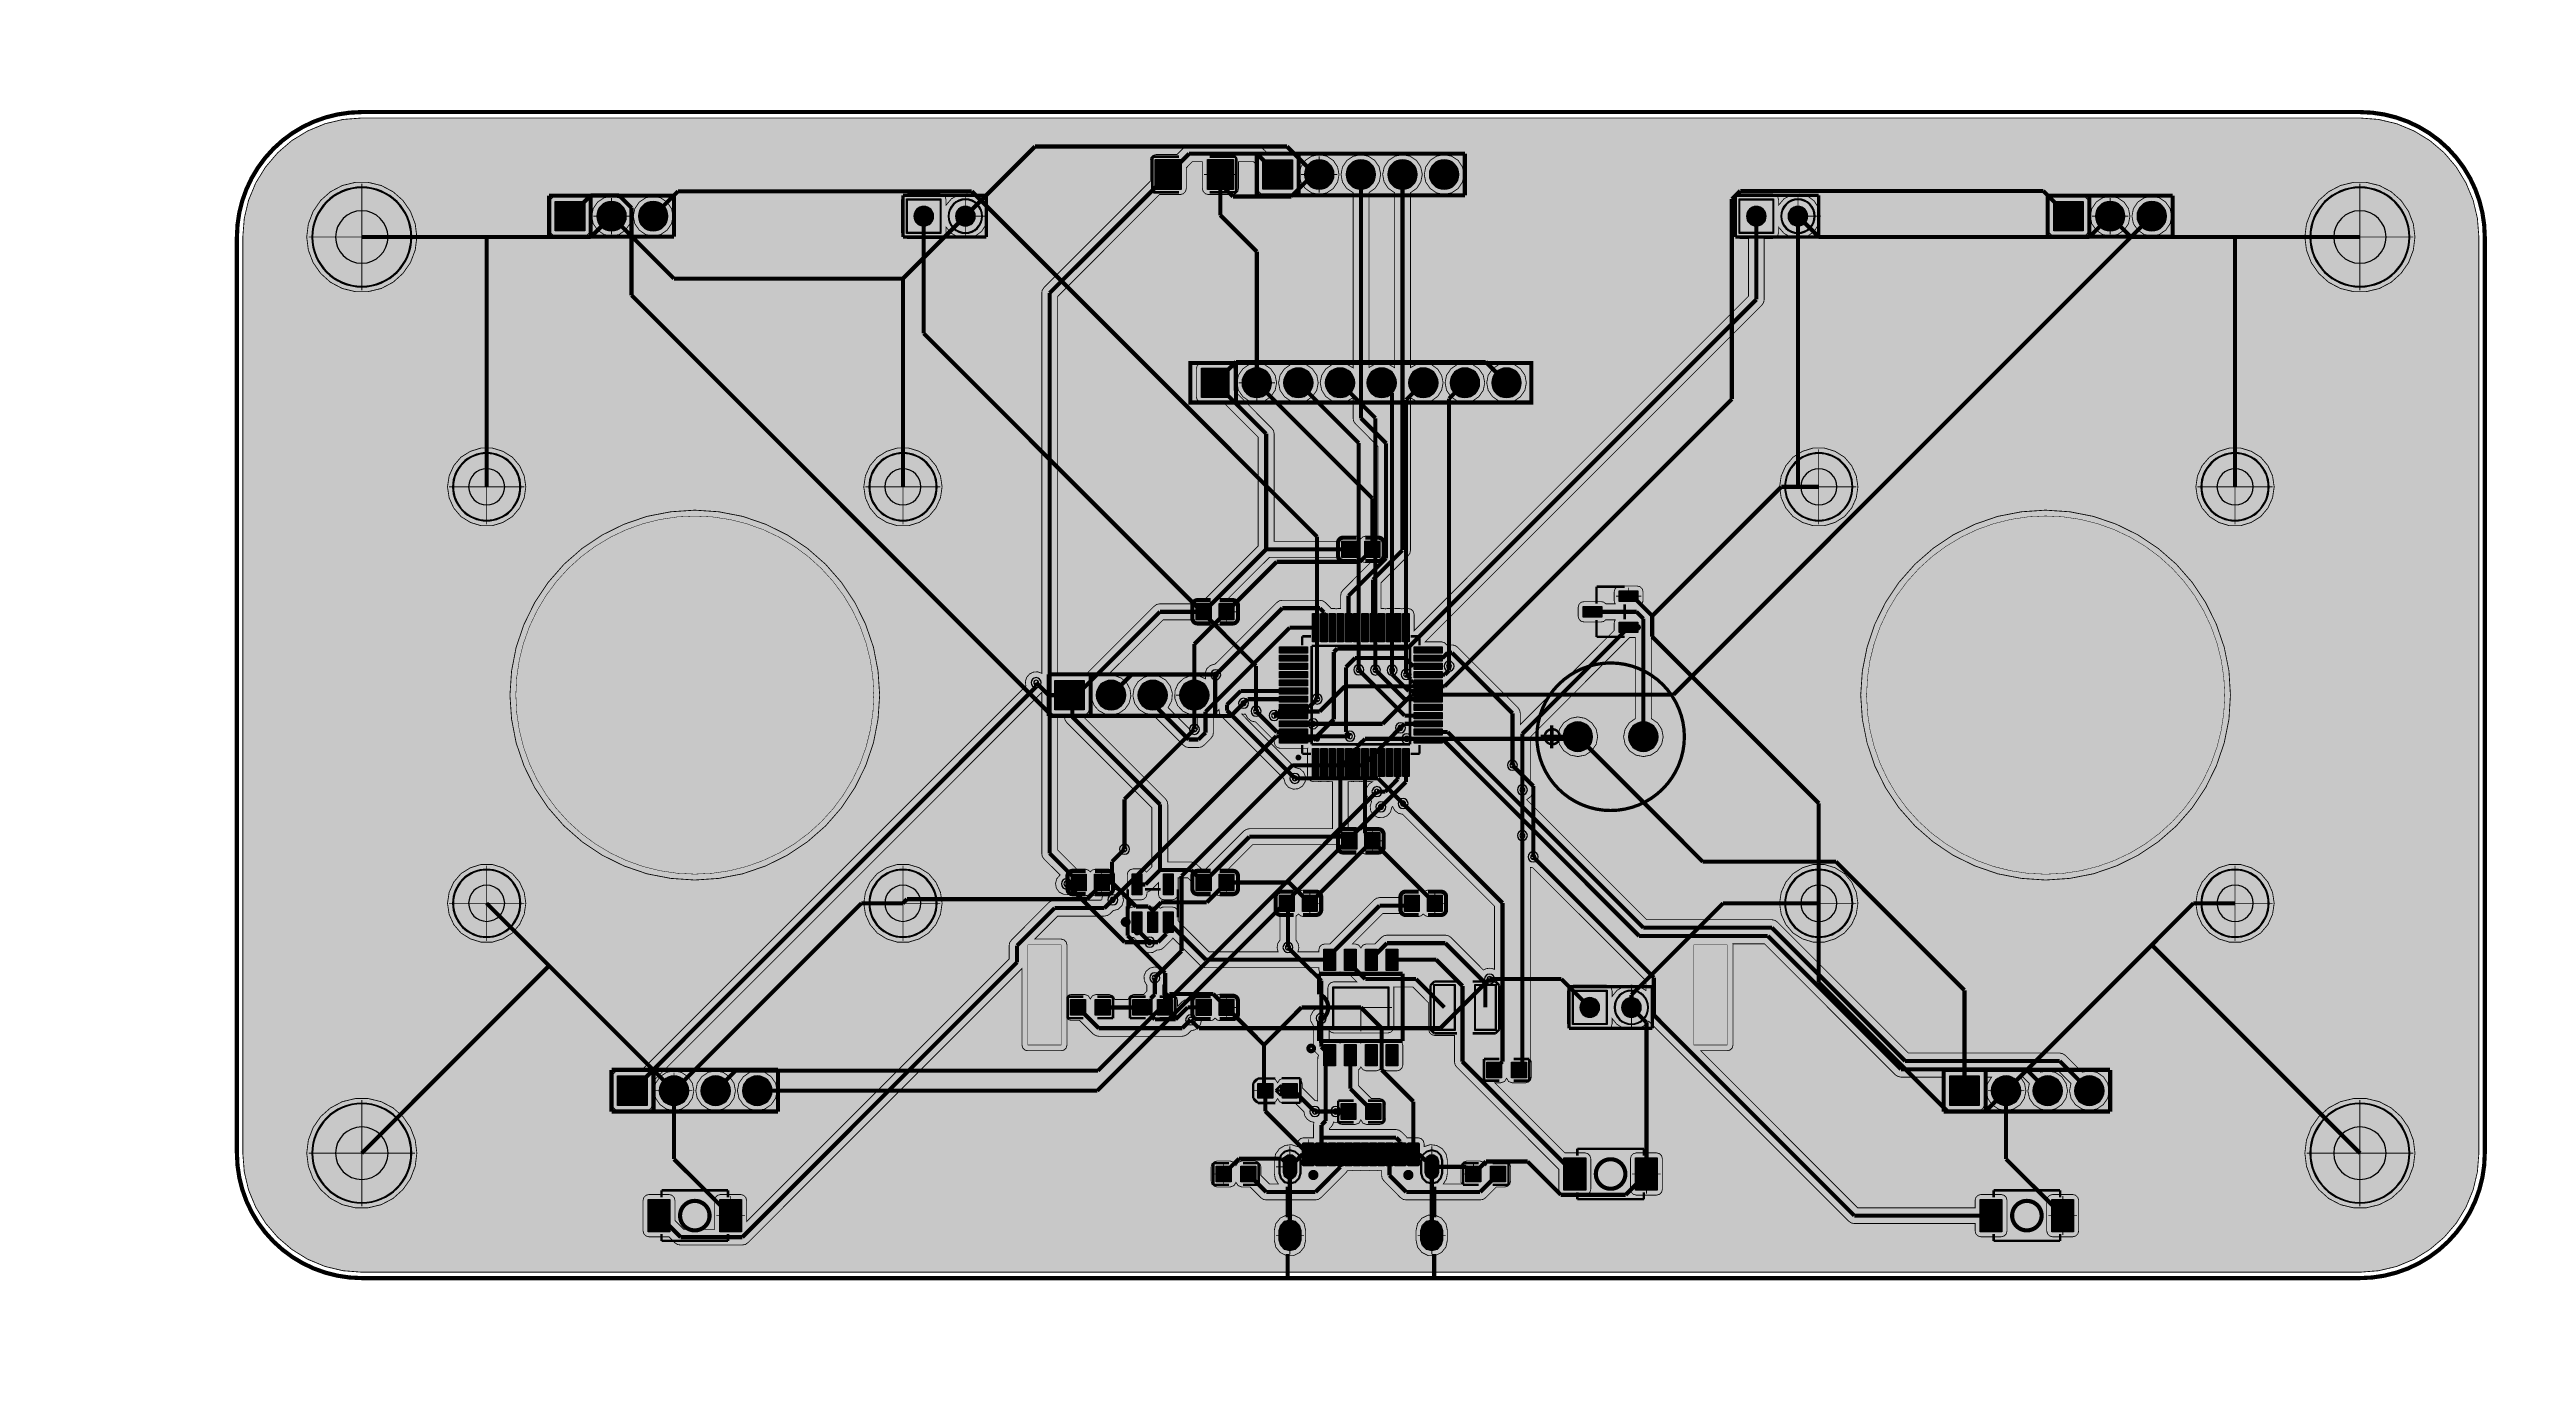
# Model space of a CAD drawing. Header units: millimetres. Extents: x -10 to 141, y 8 to 88.
import ezdxf

# ---------------------------------------------------------------- set-up
doc = ezdxf.new("R2010")
doc.units = ezdxf.units.MM
doc.header["$MEASUREMENT"] = 0
for name, color, linetype, true_color in [('Board-Outline-Layer', 7, 'Continuous', 0xff00ff), ('Bottom-Layer', 7, 'Continuous', 0x0000ff), ('Bottom-Paste-Mask-Layer', 7, 'Continuous', 0x800000), ('Bottom-Solder-Mask-Layer', 7, 'Continuous', 0xaa00ff), ('Document-Layer', 7, 'Continuous', 0xffffff), ('Hole-Layer', 7, 'Continuous', 0x222222), ('Multi-Layer', 7, 'Continuous', 0xc0c0c0), ('Top-Layer', 7, 'Continuous', 0xff0000), ('Top-Paste-Mask-Layer', 7, 'Continuous', 0x808080), ('Top-Silkscreen-Layer', 7, 'Continuous', 0xffcc00), ('Top-Solder-Mask-Layer', 7, 'Continuous', 0x800080)]:
    doc.layers.add(name, color=color, linetype=linetype, true_color=true_color)

msp = doc.modelspace()

# ---------------------------------------------------------------- hatches: boundary and pattern name
at = {"layer": 'Bottom-Layer'}
for points in [[(63.92, 79.16), (63.92, 80.86), (65.62, 80.86), (65.62, 79.16)], [(66.46, 80.01, 1), (68.16, 80.01, 1)], [(69, 80.01, 1), (70.7, 80.01, 1)], [(71.54, 80.01, 1), (73.24, 80.01, 1)], [(74.08, 80.01, 1), (75.78, 80.01, 1)], [(5.89, 76.2, 1), (11.89, 76.2, 1)], [(127.81, 76.2, 1), (133.81, 76.2, 1)], [(20.74, 76.62), (20.74, 78.32), (22.44, 78.32), (22.44, 76.62)], [(23.28, 77.47, 1), (24.98, 77.47, 1)], [(25.82, 77.47, 1), (27.52, 77.47, 1)], [(42.18, 76.47), (42.18, 78.47), (44.18, 78.47), (44.18, 76.47)], [(44.72, 77.47, 1), (46.72, 77.47, 1)], [(92.98, 76.47), (92.98, 78.47), (94.98, 78.47), (94.98, 76.47)], [(95.52, 77.47, 1), (97.52, 77.47, 1)], [(112.18, 76.62), (112.18, 78.32), (113.88, 78.32), (113.88, 76.62)], [(114.72, 77.47, 1), (116.42, 77.47, 1)], [(117.26, 77.47, 1), (118.96, 77.47, 1)], [(60.17, 66.46), (60.17, 68.16), (61.75, 68.16), (61.75, 66.46)], [(62.65, 67.31, 1), (64.35, 67.31, 1)], [(65.19, 67.31, 1), (66.89, 67.31, 1)], [(67.73, 67.31, 1), (69.43, 67.31, 1)], [(70.27, 67.31, 1), (71.97, 67.31, 1)], [(72.81, 67.31, 1), (74.51, 67.31, 1)], [(75.35, 67.31, 1), (77.05, 67.31, 1)], [(77.89, 67.31, 1), (79.59, 67.31, 1)], [(14.48, 60.96, 1), (18.54, 60.96, 1)], [(39.88, 60.96, 1), (43.94, 60.96, 1)], [(95.76, 60.96, 1), (99.82, 60.96, 1)], [(121.16, 60.96, 1), (125.22, 60.96, 1)], [(51.22, 47.41), (51.22, 49.11), (52.92, 49.11), (52.92, 47.41)], [(53.76, 48.26, 1), (55.46, 48.26, 1)], [(56.3, 48.26, 1), (58, 48.26, 1)], [(58.84, 48.26, 1), (60.54, 48.26, 1)], [(82.24, 45.72, 1), (83.94, 45.72, 1)], [(86.24, 45.72, 1), (87.94, 45.72, 1)], [(14.48, 35.56, 1), (18.54, 35.56, 1)], [(39.88, 35.56, 1), (43.94, 35.56, 1)], [(95.76, 35.56, 1), (99.82, 35.56, 1)], [(121.16, 35.56, 1), (125.22, 35.56, 1)], [(82.82, 28.21), (82.82, 30.21), (84.82, 30.21), (84.82, 28.21)], [(85.36, 29.21, 1), (87.36, 29.21, 1)], [(24.55, 23.28), (24.55, 24.98), (26.25, 24.98), (26.25, 23.28)], [(27.09, 24.13, 1), (28.79, 24.13, 1)], [(29.63, 24.13, 1), (31.33, 24.13, 1)], [(32.17, 24.13, 1), (33.87, 24.13, 1)], [(105.83, 23.28), (105.83, 24.98), (107.53, 24.98), (107.53, 23.28)], [(108.37, 24.13, 1), (110.07, 24.13, 1)], [(110.91, 24.13, 1), (112.61, 24.13, 1)], [(113.45, 24.13, 1), (115.15, 24.13, 1)], [(5.89, 20.32, 1), (11.89, 20.32, 1)], [(127.81, 20.32, 1), (133.81, 20.32, 1)], [(66.13, 19.09), (66.04, 18.79), (65.83, 18.57), (65.52, 18.49), (65.23, 18.57), (65.01, 18.79), (64.93, 19.09), (64.93, 19.89), (65.01, 20.19), (65.23, 20.41), (65.52, 20.49), (65.83, 20.41), (66.04, 20.19), (66.13, 19.89)], [(74.78, 19.09), (74.69, 18.79), (74.48, 18.57), (74.18, 18.49), (73.88, 18.57), (73.66, 18.79), (73.58, 19.09), (73.58, 19.89), (73.66, 20.19), (73.88, 20.41), (74.18, 20.49), (74.48, 20.41), (74.69, 20.19), (74.78, 19.89)], [(66.13, 15.01), (66.04, 14.71), (65.83, 14.49), (65.52, 14.41), (65.23, 14.49), (65.01, 14.71), (64.93, 15.01), (64.93, 15.61), (65.01, 15.91), (65.23, 16.13), (65.52, 16.21), (65.83, 16.13), (66.04, 15.91), (66.13, 15.61)], [(74.78, 15.01), (74.69, 14.71), (74.48, 14.49), (74.18, 14.41), (73.88, 14.49), (73.66, 14.71), (73.58, 15.01), (73.58, 15.61), (73.66, 15.91), (73.88, 16.13), (74.18, 16.21), (74.48, 16.13), (74.69, 15.91), (74.78, 15.61)]]:
    msp.add_hatch(color=256, dxfattribs=at).paths.add_polyline_path(points)
at = {"layer": 'Bottom-Paste-Mask-Layer'}
for points in [[(63.92, 79.16), (63.92, 80.86), (65.62, 80.86), (65.62, 79.16)], [(66.46, 80.01, 1), (68.16, 80.01, 1)], [(69, 80.01, 1), (70.7, 80.01, 1)], [(71.54, 80.01, 1), (73.24, 80.01, 1)], [(74.08, 80.01, 1), (75.78, 80.01, 1)], [(5.89, 76.2, 1), (11.89, 76.2, 1)], [(127.81, 76.2, 1), (133.81, 76.2, 1)], [(20.74, 76.62), (20.74, 78.32), (22.44, 78.32), (22.44, 76.62)], [(23.28, 77.47, 1), (24.98, 77.47, 1)], [(25.82, 77.47, 1), (27.52, 77.47, 1)], [(42.18, 76.47), (42.18, 78.47), (44.18, 78.47), (44.18, 76.47)], [(44.72, 77.47, 1), (46.72, 77.47, 1)], [(92.98, 76.47), (92.98, 78.47), (94.98, 78.47), (94.98, 76.47)], [(95.52, 77.47, 1), (97.52, 77.47, 1)], [(112.18, 76.62), (112.18, 78.32), (113.88, 78.32), (113.88, 76.62)], [(114.72, 77.47, 1), (116.42, 77.47, 1)], [(117.26, 77.47, 1), (118.96, 77.47, 1)], [(60.17, 66.46), (60.17, 68.16), (61.75, 68.16), (61.75, 66.46)], [(62.65, 67.31, 1), (64.35, 67.31, 1)], [(65.19, 67.31, 1), (66.89, 67.31, 1)], [(67.73, 67.31, 1), (69.43, 67.31, 1)], [(70.27, 67.31, 1), (71.97, 67.31, 1)], [(72.81, 67.31, 1), (74.51, 67.31, 1)], [(75.35, 67.31, 1), (77.05, 67.31, 1)], [(77.89, 67.31, 1), (79.59, 67.31, 1)], [(14.48, 60.96, 1), (18.54, 60.96, 1)], [(39.88, 60.96, 1), (43.94, 60.96, 1)], [(95.76, 60.96, 1), (99.82, 60.96, 1)], [(121.16, 60.96, 1), (125.22, 60.96, 1)], [(51.22, 47.41), (51.22, 49.11), (52.92, 49.11), (52.92, 47.41)], [(53.76, 48.26, 1), (55.46, 48.26, 1)], [(56.3, 48.26, 1), (58, 48.26, 1)], [(58.84, 48.26, 1), (60.54, 48.26, 1)], [(82.24, 45.72, 1), (83.94, 45.72, 1)], [(86.24, 45.72, 1), (87.94, 45.72, 1)], [(14.48, 35.56, 1), (18.54, 35.56, 1)], [(39.88, 35.56, 1), (43.94, 35.56, 1)], [(95.76, 35.56, 1), (99.82, 35.56, 1)], [(121.16, 35.56, 1), (125.22, 35.56, 1)], [(82.82, 28.21), (82.82, 30.21), (84.82, 30.21), (84.82, 28.21)], [(85.36, 29.21, 1), (87.36, 29.21, 1)], [(24.55, 23.28), (24.55, 24.98), (26.25, 24.98), (26.25, 23.28)], [(27.09, 24.13, 1), (28.79, 24.13, 1)], [(29.63, 24.13, 1), (31.33, 24.13, 1)], [(32.17, 24.13, 1), (33.87, 24.13, 1)], [(105.83, 23.28), (105.83, 24.98), (107.53, 24.98), (107.53, 23.28)], [(108.37, 24.13, 1), (110.07, 24.13, 1)], [(110.91, 24.13, 1), (112.61, 24.13, 1)], [(113.45, 24.13, 1), (115.15, 24.13, 1)], [(5.89, 20.32, 1), (11.89, 20.32, 1)], [(127.81, 20.32, 1), (133.81, 20.32, 1)], [(66.13, 19.09), (66.04, 18.79), (65.83, 18.57), (65.52, 18.49), (65.23, 18.57), (65.01, 18.79), (64.93, 19.09), (64.93, 19.89), (65.01, 20.19), (65.23, 20.41), (65.52, 20.49), (65.83, 20.41), (66.04, 20.19), (66.13, 19.89)], [(74.78, 19.09), (74.69, 18.79), (74.48, 18.57), (74.18, 18.49), (73.88, 18.57), (73.66, 18.79), (73.58, 19.09), (73.58, 19.89), (73.66, 20.19), (73.88, 20.41), (74.18, 20.49), (74.48, 20.41), (74.69, 20.19), (74.78, 19.89)], [(66.13, 15.01), (66.04, 14.71), (65.83, 14.49), (65.52, 14.41), (65.23, 14.49), (65.01, 14.71), (64.93, 15.01), (64.93, 15.61), (65.01, 15.91), (65.23, 16.13), (65.52, 16.21), (65.83, 16.13), (66.04, 15.91), (66.13, 15.61)], [(74.78, 15.01), (74.69, 14.71), (74.48, 14.49), (74.18, 14.41), (73.88, 14.49), (73.66, 14.71), (73.58, 15.01), (73.58, 15.61), (73.66, 15.91), (73.88, 16.13), (74.18, 16.21), (74.48, 16.13), (74.69, 15.91), (74.78, 15.61)]]:
    msp.add_hatch(color=256, dxfattribs=at).paths.add_polyline_path(points)
at = {"layer": 'Bottom-Solder-Mask-Layer'}
for points in [[(63.87, 79.11), (63.87, 80.91), (65.67, 80.91), (65.67, 79.11)], [(66.41, 80.01, 1), (68.21, 80.01, 1)], [(68.95, 80.01, 1), (70.75, 80.01, 1)], [(71.49, 80.01, 1), (73.29, 80.01, 1)], [(74.03, 80.01, 1), (75.83, 80.01, 1)], [(5.84, 76.2, 1), (11.94, 76.2, 1)], [(127.76, 76.2, 1), (133.86, 76.2, 1)], [(20.69, 76.57), (20.69, 78.37), (22.49, 78.37), (22.49, 76.57)], [(23.23, 77.47, 1), (25.03, 77.47, 1)], [(25.77, 77.47, 1), (27.57, 77.47, 1)], [(42.13, 76.42), (42.13, 78.52), (44.23, 78.52), (44.23, 76.42)], [(44.67, 77.47, 1), (46.77, 77.47, 1)], [(92.93, 76.42), (92.93, 78.52), (95.03, 78.52), (95.03, 76.42)], [(95.47, 77.47, 1), (97.57, 77.47, 1)], [(112.13, 76.57), (112.13, 78.37), (113.93, 78.37), (113.93, 76.57)], [(114.67, 77.47, 1), (116.47, 77.47, 1)], [(117.21, 77.47, 1), (119.01, 77.47, 1)], [(60.12, 66.41), (60.12, 68.21), (61.8, 68.21), (61.8, 66.41)], [(62.6, 67.31, 1), (64.4, 67.31, 1)], [(65.14, 67.31, 1), (66.94, 67.31, 1)], [(67.68, 67.31, 1), (69.48, 67.31, 1)], [(70.22, 67.31, 1), (72.02, 67.31, 1)], [(72.76, 67.31, 1), (74.56, 67.31, 1)], [(75.3, 67.31, 1), (77.1, 67.31, 1)], [(77.84, 67.31, 1), (79.64, 67.31, 1)], [(14.43, 60.96, 1), (18.59, 60.96, 1)], [(39.83, 60.96, 1), (43.99, 60.96, 1)], [(95.71, 60.96, 1), (99.87, 60.96, 1)], [(121.11, 60.96, 1), (125.27, 60.96, 1)], [(51.17, 47.36), (51.17, 49.16), (52.97, 49.16), (52.97, 47.36)], [(53.71, 48.26, 1), (55.51, 48.26, 1)], [(56.25, 48.26, 1), (58.05, 48.26, 1)], [(58.79, 48.26, 1), (60.59, 48.26, 1)], [(82.19, 45.72, 1), (83.99, 45.72, 1)], [(86.19, 45.72, 1), (87.99, 45.72, 1)], [(14.43, 35.56, 1), (18.59, 35.56, 1)], [(39.83, 35.56, 1), (43.99, 35.56, 1)], [(95.71, 35.56, 1), (99.87, 35.56, 1)], [(121.11, 35.56, 1), (125.27, 35.56, 1)], [(82.77, 28.16), (82.77, 30.26), (84.87, 30.26), (84.87, 28.16)], [(85.31, 29.21, 1), (87.41, 29.21, 1)], [(24.5, 23.23), (24.5, 25.03), (26.3, 25.03), (26.3, 23.23)], [(27.04, 24.13, 1), (28.84, 24.13, 1)], [(29.58, 24.13, 1), (31.38, 24.13, 1)], [(32.12, 24.13, 1), (33.92, 24.13, 1)], [(105.78, 23.23), (105.78, 25.03), (107.58, 25.03), (107.58, 23.23)], [(108.32, 24.13, 1), (110.12, 24.13, 1)], [(110.86, 24.13, 1), (112.66, 24.13, 1)], [(113.4, 24.13, 1), (115.2, 24.13, 1)], [(5.84, 20.32, 1), (11.94, 20.32, 1)], [(127.76, 20.32, 1), (133.86, 20.32, 1)], [(66.18, 19.09), (66.09, 18.76), (65.85, 18.52), (65.52, 18.43), (65.2, 18.52), (64.96, 18.76), (64.87, 19.09), (64.87, 19.89), (64.96, 20.21), (65.2, 20.45), (65.52, 20.54), (65.85, 20.45), (66.09, 20.21), (66.18, 19.89)], [(74.83, 19.09), (74.74, 18.76), (74.5, 18.52), (74.18, 18.43), (73.85, 18.52), (73.61, 18.76), (73.52, 19.09), (73.52, 19.89), (73.61, 20.21), (73.85, 20.45), (74.18, 20.54), (74.5, 20.45), (74.74, 20.21), (74.83, 19.89)], [(66.18, 15.01), (66.09, 14.68), (65.85, 14.44), (65.52, 14.36), (65.2, 14.44), (64.96, 14.68), (64.87, 15.01), (64.87, 15.61), (64.96, 15.93), (65.2, 16.17), (65.52, 16.26), (65.85, 16.17), (66.09, 15.93), (66.18, 15.61)], [(74.83, 15.01), (74.74, 14.68), (74.5, 14.44), (74.18, 14.36), (73.85, 14.44), (73.61, 14.68), (73.52, 15.01), (73.52, 15.61), (73.61, 15.93), (73.85, 16.17), (74.18, 16.26), (74.5, 16.17), (74.74, 15.93), (74.83, 15.61)]]:
    msp.add_hatch(color=256, dxfattribs=at).paths.add_polyline_path(points)
at = {"layer": 'Document-Layer'}
for points in [[(82.22, 45.64), (80.82, 45.64), (80.82, 45.84), (82.22, 45.84), (82.22, 45.74)], [(82.22, 45.64), (80.82, 45.64), (80.82, 45.84), (82.22, 45.84), (82.22, 45.74)], [(81.39, 45.02), (81.39, 46.42), (81.59, 46.42), (81.59, 45.02), (81.49, 45.02)], [(81.39, 45.02), (81.39, 46.42), (81.59, 46.42), (81.59, 45.02), (81.49, 45.02)], [(63.7, 24.19), (64.24, 24.19), (64.24, 24.06), (63.7, 24.06)], [(63.7, 24.19), (64.24, 24.19), (64.24, 24.06), (63.7, 24.06)], [(65.3, 24.2), (65.84, 24.2), (65.84, 24.07), (65.3, 24.07)], [(65.3, 24.2), (65.84, 24.2), (65.84, 24.07), (65.3, 24.07)], [(65.5, 23.86), (65.5, 24.4), (65.63, 24.4), (65.63, 23.86)], [(65.5, 23.86), (65.5, 24.4), (65.63, 24.4), (65.63, 23.86)]]:
    msp.add_hatch(color=256, dxfattribs=at).paths.add_polyline_path(points)
at = {"layer": 'Hole-Layer'}
for points in [[(64.22, 80.01, 1), (65.32, 80.01, 1)], [(66.76, 80.01, 1), (67.86, 80.01, 1)], [(69.3, 80.01, 1), (70.4, 80.01, 1)], [(71.84, 80.01, 1), (72.94, 80.01, 1)], [(74.38, 80.01, 1), (75.48, 80.01, 1)], [(7.29, 76.2, 1), (10.49, 76.2, 1)], [(21.08, 77.47, 1), (22.1, 77.47, 1)], [(23.62, 77.47, 1), (24.64, 77.47, 1)], [(26.16, 77.47, 1), (27.18, 77.47, 1)], [(42.58, 77.47, 1), (43.78, 77.47, 1)], [(45.12, 77.47, 1), (46.32, 77.47, 1)], [(93.38, 77.47, 1), (94.58, 77.47, 1)], [(95.92, 77.47, 1), (97.12, 77.47, 1)], [(112.52, 77.47, 1), (113.54, 77.47, 1)], [(115.06, 77.47, 1), (116.08, 77.47, 1)], [(117.6, 77.47, 1), (118.62, 77.47, 1)], [(129.21, 76.2, 1), (132.41, 76.2, 1)], [(60.41, 67.31, 1), (61.51, 67.31, 1)], [(62.95, 67.31, 1), (64.05, 67.31, 1)], [(65.49, 67.31, 1), (66.59, 67.31, 1)], [(68.03, 67.31, 1), (69.13, 67.31, 1)], [(70.57, 67.31, 1), (71.67, 67.31, 1)], [(73.11, 67.31, 1), (74.21, 67.31, 1)], [(75.65, 67.31, 1), (76.75, 67.31, 1)], [(78.19, 67.31, 1), (79.29, 67.31, 1)], [(15.41, 60.96, 1), (17.61, 60.96, 1)], [(40.81, 60.96, 1), (43.01, 60.96, 1)], [(96.69, 60.96, 1), (98.9, 60.96, 1)], [(122.09, 60.96, 1), (124.3, 60.96, 1)], [(51.52, 48.26, 1), (52.62, 48.26, 1)], [(54.06, 48.26, 1), (55.16, 48.26, 1)], [(56.6, 48.26, 1), (57.7, 48.26, 1)], [(59.14, 48.26, 1), (60.24, 48.26, 1)], [(82.64, 45.72, 1), (83.54, 45.72, 1)], [(86.64, 45.72, 1), (87.54, 45.72, 1)], [(15.41, 35.56, 1), (17.61, 35.56, 1)], [(40.81, 35.56, 1), (43.01, 35.56, 1)], [(96.69, 35.56, 1), (98.9, 35.56, 1)], [(122.09, 35.56, 1), (124.3, 35.56, 1)], [(83.22, 29.21, 1), (84.42, 29.21, 1)], [(85.76, 29.21, 1), (86.96, 29.21, 1)], [(24.85, 24.13, 1), (25.95, 24.13, 1)], [(27.39, 24.13, 1), (28.49, 24.13, 1)], [(29.93, 24.13, 1), (31.03, 24.13, 1)], [(32.47, 24.13, 1), (33.57, 24.13, 1)], [(106.13, 24.13, 1), (107.23, 24.13, 1)], [(108.67, 24.13, 1), (109.77, 24.13, 1)], [(111.21, 24.13, 1), (112.31, 24.13, 1)], [(113.75, 24.13, 1), (114.85, 24.13, 1)], [(7.29, 20.32, 1), (10.49, 20.32, 1)], [(129.21, 20.32, 1), (132.41, 20.32, 1)], [(65.93, 19.14), (65.85, 18.9), (65.65, 18.76), (65.4, 18.76), (65.2, 18.9), (65.13, 19.14), (65.13, 19.84), (65.2, 20.07), (65.4, 20.22), (65.65, 20.22), (65.85, 20.07), (65.93, 19.84)], [(74.58, 19.14), (74.5, 18.9), (74.3, 18.76), (74.05, 18.76), (73.85, 18.9), (73.78, 19.14), (73.78, 19.84), (73.85, 20.07), (74.05, 20.22), (74.3, 20.22), (74.5, 20.07), (74.58, 19.84)], [(65.93, 15.11), (65.85, 14.87), (65.65, 14.73), (65.4, 14.73), (65.2, 14.87), (65.13, 15.11), (65.13, 15.51), (65.2, 15.74), (65.4, 15.89), (65.65, 15.89), (65.85, 15.74), (65.93, 15.51)], [(74.58, 15.11), (74.5, 14.87), (74.3, 14.73), (74.05, 14.73), (73.85, 14.87), (73.78, 15.11), (73.78, 15.51), (73.85, 15.74), (74.05, 15.89), (74.3, 15.89), (74.5, 15.74), (74.58, 15.51)]]:
    msp.add_hatch(color=256, dxfattribs=at).paths.add_polyline_path(points)
at = {"layer": 'Multi-Layer'}
for points in [[(63.92, 79.16), (63.92, 80.86), (65.62, 80.86), (65.62, 79.16)], [(63.92, 79.16), (63.92, 80.86), (65.62, 80.86), (65.62, 79.16)], [(63.92, 79.16), (63.92, 80.86), (65.62, 80.86), (65.62, 79.16)], [(66.46, 80.01, 1), (68.16, 80.01, 1)], [(66.46, 80.01, 1), (68.16, 80.01, 1)], [(66.46, 80.01, 1), (68.16, 80.01, 1)], [(69, 80.01, 1), (70.7, 80.01, 1)], [(69, 80.01, 1), (70.7, 80.01, 1)], [(69, 80.01, 1), (70.7, 80.01, 1)], [(71.54, 80.01, 1), (73.24, 80.01, 1)], [(71.54, 80.01, 1), (73.24, 80.01, 1)], [(71.54, 80.01, 1), (73.24, 80.01, 1)], [(74.08, 80.01, 1), (75.78, 80.01, 1)], [(74.08, 80.01, 1), (75.78, 80.01, 1)], [(74.08, 80.01, 1), (75.78, 80.01, 1)], [(5.89, 76.2, 1), (11.89, 76.2, 1)], [(5.89, 76.2, 1), (11.89, 76.2, 1)], [(5.89, 76.2, 1), (11.89, 76.2, 1)], [(127.81, 76.2, 1), (133.81, 76.2, 1)], [(127.81, 76.2, 1), (133.81, 76.2, 1)], [(127.81, 76.2, 1), (133.81, 76.2, 1)], [(20.74, 76.62), (20.74, 78.32), (22.44, 78.32), (22.44, 76.62)], [(20.74, 76.62), (20.74, 78.32), (22.44, 78.32), (22.44, 76.62)], [(20.74, 76.62), (20.74, 78.32), (22.44, 78.32), (22.44, 76.62)], [(23.28, 77.47, 1), (24.98, 77.47, 1)], [(23.28, 77.47, 1), (24.98, 77.47, 1)], [(23.28, 77.47, 1), (24.98, 77.47, 1)], [(25.82, 77.47, 1), (27.52, 77.47, 1)], [(25.82, 77.47, 1), (27.52, 77.47, 1)], [(25.82, 77.47, 1), (27.52, 77.47, 1)], [(42.18, 76.47), (42.18, 78.47), (44.18, 78.47), (44.18, 76.47)], [(42.18, 76.47), (42.18, 78.47), (44.18, 78.47), (44.18, 76.47)], [(42.18, 76.47), (42.18, 78.47), (44.18, 78.47), (44.18, 76.47)], [(44.72, 77.47, 1), (46.72, 77.47, 1)], [(44.72, 77.47, 1), (46.72, 77.47, 1)], [(44.72, 77.47, 1), (46.72, 77.47, 1)], [(92.98, 76.47), (92.98, 78.47), (94.98, 78.47), (94.98, 76.47)], [(92.98, 76.47), (92.98, 78.47), (94.98, 78.47), (94.98, 76.47)], [(92.98, 76.47), (92.98, 78.47), (94.98, 78.47), (94.98, 76.47)], [(95.52, 77.47, 1), (97.52, 77.47, 1)], [(95.52, 77.47, 1), (97.52, 77.47, 1)], [(95.52, 77.47, 1), (97.52, 77.47, 1)], [(112.18, 76.62), (112.18, 78.32), (113.88, 78.32), (113.88, 76.62)], [(112.18, 76.62), (112.18, 78.32), (113.88, 78.32), (113.88, 76.62)], [(112.18, 76.62), (112.18, 78.32), (113.88, 78.32), (113.88, 76.62)], [(114.72, 77.47, 1), (116.42, 77.47, 1)], [(114.72, 77.47, 1), (116.42, 77.47, 1)], [(114.72, 77.47, 1), (116.42, 77.47, 1)], [(117.26, 77.47, 1), (118.96, 77.47, 1)], [(117.26, 77.47, 1), (118.96, 77.47, 1)], [(117.26, 77.47, 1), (118.96, 77.47, 1)], [(60.17, 66.46), (60.17, 68.16), (61.75, 68.16), (61.75, 66.46)], [(60.17, 66.46), (60.17, 68.16), (61.75, 68.16), (61.75, 66.46)], [(60.17, 66.46), (60.17, 68.16), (61.75, 68.16), (61.75, 66.46)], [(62.65, 67.31, 1), (64.35, 67.31, 1)], [(62.65, 67.31, 1), (64.35, 67.31, 1)], [(62.65, 67.31, 1), (64.35, 67.31, 1)], [(65.19, 67.31, 1), (66.89, 67.31, 1)], [(65.19, 67.31, 1), (66.89, 67.31, 1)], [(65.19, 67.31, 1), (66.89, 67.31, 1)], [(67.73, 67.31, 1), (69.43, 67.31, 1)], [(67.73, 67.31, 1), (69.43, 67.31, 1)], [(67.73, 67.31, 1), (69.43, 67.31, 1)], [(70.27, 67.31, 1), (71.97, 67.31, 1)], [(70.27, 67.31, 1), (71.97, 67.31, 1)], [(70.27, 67.31, 1), (71.97, 67.31, 1)], [(72.81, 67.31, 1), (74.51, 67.31, 1)], [(72.81, 67.31, 1), (74.51, 67.31, 1)], [(72.81, 67.31, 1), (74.51, 67.31, 1)], [(75.35, 67.31, 1), (77.05, 67.31, 1)], [(75.35, 67.31, 1), (77.05, 67.31, 1)], [(75.35, 67.31, 1), (77.05, 67.31, 1)], [(77.89, 67.31, 1), (79.59, 67.31, 1)], [(77.89, 67.31, 1), (79.59, 67.31, 1)], [(77.89, 67.31, 1), (79.59, 67.31, 1)], [(14.48, 60.96, 1), (18.54, 60.96, 1)], [(14.48, 60.96, 1), (18.54, 60.96, 1)], [(14.48, 60.96, 1), (18.54, 60.96, 1)], [(39.88, 60.96, 1), (43.94, 60.96, 1)], [(39.88, 60.96, 1), (43.94, 60.96, 1)], [(39.88, 60.96, 1), (43.94, 60.96, 1)], [(95.76, 60.96, 1), (99.82, 60.96, 1)], [(95.76, 60.96, 1), (99.82, 60.96, 1)], [(95.76, 60.96, 1), (99.82, 60.96, 1)], [(121.16, 60.96, 1), (125.22, 60.96, 1)], [(121.16, 60.96, 1), (125.22, 60.96, 1)], [(121.16, 60.96, 1), (125.22, 60.96, 1)], [(18.29, 48.26, 1), (40.13, 48.26, 1)], [(100.71, 48.26, 1), (122.56, 48.26, 1)], [(51.22, 47.41), (51.22, 49.11), (52.92, 49.11), (52.92, 47.41)], [(51.22, 47.41), (51.22, 49.11), (52.92, 49.11), (52.92, 47.41)], [(51.22, 47.41), (51.22, 49.11), (52.92, 49.11), (52.92, 47.41)], [(53.76, 48.26, 1), (55.46, 48.26, 1)], [(53.76, 48.26, 1), (55.46, 48.26, 1)], [(53.76, 48.26, 1), (55.46, 48.26, 1)], [(56.3, 48.26, 1), (58, 48.26, 1)], [(56.3, 48.26, 1), (58, 48.26, 1)], [(56.3, 48.26, 1), (58, 48.26, 1)], [(58.84, 48.26, 1), (60.54, 48.26, 1)], [(58.84, 48.26, 1), (60.54, 48.26, 1)], [(58.84, 48.26, 1), (60.54, 48.26, 1)], [(82.24, 45.72, 1), (83.94, 45.72, 1)], [(82.24, 45.72, 1), (83.94, 45.72, 1)], [(82.24, 45.72, 1), (83.94, 45.72, 1)], [(86.24, 45.72, 1), (87.94, 45.72, 1)], [(86.24, 45.72, 1), (87.94, 45.72, 1)], [(86.24, 45.72, 1), (87.94, 45.72, 1)], [(14.48, 35.56, 1), (18.54, 35.56, 1)], [(14.48, 35.56, 1), (18.54, 35.56, 1)], [(14.48, 35.56, 1), (18.54, 35.56, 1)], [(39.88, 35.56, 1), (43.94, 35.56, 1)], [(39.88, 35.56, 1), (43.94, 35.56, 1)], [(39.88, 35.56, 1), (43.94, 35.56, 1)], [(95.76, 35.56, 1), (99.82, 35.56, 1)], [(95.76, 35.56, 1), (99.82, 35.56, 1)], [(95.76, 35.56, 1), (99.82, 35.56, 1)], [(121.16, 35.56, 1), (125.22, 35.56, 1)], [(121.16, 35.56, 1), (125.22, 35.56, 1)], [(121.16, 35.56, 1), (125.22, 35.56, 1)], [(49.53, 26.92), (49.53, 33.02), (51.56, 33.02), (51.56, 26.92)], [(90.17, 26.92), (90.17, 33.02), (92.2, 33.02), (92.2, 26.92)], [(82.82, 28.21), (82.82, 30.21), (84.82, 30.21), (84.82, 28.21)], [(82.82, 28.21), (82.82, 30.21), (84.82, 30.21), (84.82, 28.21)], [(82.82, 28.21), (82.82, 30.21), (84.82, 30.21), (84.82, 28.21)], [(85.36, 29.21, 1), (87.36, 29.21, 1)], [(85.36, 29.21, 1), (87.36, 29.21, 1)], [(85.36, 29.21, 1), (87.36, 29.21, 1)], [(24.55, 23.28), (24.55, 24.98), (26.25, 24.98), (26.25, 23.28)], [(24.55, 23.28), (24.55, 24.98), (26.25, 24.98), (26.25, 23.28)], [(24.55, 23.28), (24.55, 24.98), (26.25, 24.98), (26.25, 23.28)], [(27.09, 24.13, 1), (28.79, 24.13, 1)], [(27.09, 24.13, 1), (28.79, 24.13, 1)], [(27.09, 24.13, 1), (28.79, 24.13, 1)], [(29.63, 24.13, 1), (31.33, 24.13, 1)], [(29.63, 24.13, 1), (31.33, 24.13, 1)], [(29.63, 24.13, 1), (31.33, 24.13, 1)], [(32.17, 24.13, 1), (33.87, 24.13, 1)], [(32.17, 24.13, 1), (33.87, 24.13, 1)], [(32.17, 24.13, 1), (33.87, 24.13, 1)], [(105.83, 23.28), (105.83, 24.98), (107.53, 24.98), (107.53, 23.28)], [(105.83, 23.28), (105.83, 24.98), (107.53, 24.98), (107.53, 23.28)], [(105.83, 23.28), (105.83, 24.98), (107.53, 24.98), (107.53, 23.28)], [(108.37, 24.13, 1), (110.07, 24.13, 1)], [(108.37, 24.13, 1), (110.07, 24.13, 1)], [(108.37, 24.13, 1), (110.07, 24.13, 1)], [(110.91, 24.13, 1), (112.61, 24.13, 1)], [(110.91, 24.13, 1), (112.61, 24.13, 1)], [(110.91, 24.13, 1), (112.61, 24.13, 1)], [(113.45, 24.13, 1), (115.15, 24.13, 1)], [(113.45, 24.13, 1), (115.15, 24.13, 1)], [(113.45, 24.13, 1), (115.15, 24.13, 1)], [(5.89, 20.32, 1), (11.89, 20.32, 1)], [(5.89, 20.32, 1), (11.89, 20.32, 1)], [(5.89, 20.32, 1), (11.89, 20.32, 1)], [(127.81, 20.32, 1), (133.81, 20.32, 1)], [(127.81, 20.32, 1), (133.81, 20.32, 1)], [(127.81, 20.32, 1), (133.81, 20.32, 1)], [(66.13, 19.09), (66.04, 18.79), (65.83, 18.57), (65.52, 18.49), (65.23, 18.57), (65.01, 18.79), (64.93, 19.09), (64.93, 19.89), (65.01, 20.19), (65.23, 20.41), (65.52, 20.49), (65.83, 20.41), (66.04, 20.19), (66.13, 19.89)], [(66.13, 19.09), (66.04, 18.79), (65.83, 18.57), (65.52, 18.49), (65.23, 18.57), (65.01, 18.79), (64.93, 19.09), (64.93, 19.89), (65.01, 20.19), (65.23, 20.41), (65.52, 20.49), (65.83, 20.41), (66.04, 20.19), (66.13, 19.89)], [(66.13, 19.09), (66.04, 18.79), (65.83, 18.57), (65.52, 18.49), (65.23, 18.57), (65.01, 18.79), (64.93, 19.09), (64.93, 19.89), (65.01, 20.19), (65.23, 20.41), (65.52, 20.49), (65.83, 20.41), (66.04, 20.19), (66.13, 19.89)], [(74.78, 19.09), (74.69, 18.79), (74.48, 18.57), (74.18, 18.49), (73.88, 18.57), (73.66, 18.79), (73.58, 19.09), (73.58, 19.89), (73.66, 20.19), (73.88, 20.41), (74.18, 20.49), (74.48, 20.41), (74.69, 20.19), (74.78, 19.89)], [(74.78, 19.09), (74.69, 18.79), (74.48, 18.57), (74.18, 18.49), (73.88, 18.57), (73.66, 18.79), (73.58, 19.09), (73.58, 19.89), (73.66, 20.19), (73.88, 20.41), (74.18, 20.49), (74.48, 20.41), (74.69, 20.19), (74.78, 19.89)], [(74.78, 19.09), (74.69, 18.79), (74.48, 18.57), (74.18, 18.49), (73.88, 18.57), (73.66, 18.79), (73.58, 19.09), (73.58, 19.89), (73.66, 20.19), (73.88, 20.41), (74.18, 20.49), (74.48, 20.41), (74.69, 20.19), (74.78, 19.89)], [(66.65, 18.99, 1), (67.25, 18.99, 1)], [(66.65, 18.99, 1), (67.25, 18.99, 1)], [(72.45, 18.99, 1), (73.05, 18.99, 1)], [(72.45, 18.99, 1), (73.05, 18.99, 1)], [(66.13, 15.01), (66.04, 14.71), (65.83, 14.49), (65.52, 14.41), (65.23, 14.49), (65.01, 14.71), (64.93, 15.01), (64.93, 15.61), (65.01, 15.91), (65.23, 16.13), (65.52, 16.21), (65.83, 16.13), (66.04, 15.91), (66.13, 15.61)], [(66.13, 15.01), (66.04, 14.71), (65.83, 14.49), (65.52, 14.41), (65.23, 14.49), (65.01, 14.71), (64.93, 15.01), (64.93, 15.61), (65.01, 15.91), (65.23, 16.13), (65.52, 16.21), (65.83, 16.13), (66.04, 15.91), (66.13, 15.61)], [(66.13, 15.01), (66.04, 14.71), (65.83, 14.49), (65.52, 14.41), (65.23, 14.49), (65.01, 14.71), (64.93, 15.01), (64.93, 15.61), (65.01, 15.91), (65.23, 16.13), (65.52, 16.21), (65.83, 16.13), (66.04, 15.91), (66.13, 15.61)], [(74.78, 15.01), (74.69, 14.71), (74.48, 14.49), (74.18, 14.41), (73.88, 14.49), (73.66, 14.71), (73.58, 15.01), (73.58, 15.61), (73.66, 15.91), (73.88, 16.13), (74.18, 16.21), (74.48, 16.13), (74.69, 15.91), (74.78, 15.61)], [(74.78, 15.01), (74.69, 14.71), (74.48, 14.49), (74.18, 14.41), (73.88, 14.49), (73.66, 14.71), (73.58, 15.01), (73.58, 15.61), (73.66, 15.91), (73.88, 16.13), (74.18, 16.21), (74.48, 16.13), (74.69, 15.91), (74.78, 15.61)], [(74.78, 15.01), (74.69, 14.71), (74.48, 14.49), (74.18, 14.41), (73.88, 14.49), (73.66, 14.71), (73.58, 15.01), (73.58, 15.61), (73.66, 15.91), (73.88, 16.13), (74.18, 16.21), (74.48, 16.13), (74.69, 15.91), (74.78, 15.61)]]:
    msp.add_hatch(color=256, dxfattribs=at).paths.add_polyline_path(points)
at = {"layer": 'Top-Layer'}
for points in [[(1.63, 76.2), (1.72, 77.34), (1.98, 78.44), (2.42, 79.5), (3.02, 80.47), (3.76, 81.34), (4.62, 82.08), (5.59, 82.67), (6.65, 83.11), (7.75, 83.37), (8.89, 83.46), (130.81, 83.46), (131.95, 83.37), (133.05, 83.11), (134.11, 82.67), (135.08, 82.08), (135.95, 81.34), (136.69, 80.47), (137.28, 79.5), (137.72, 78.44), (137.98, 77.34), (138.07, 76.2), (138.07, 20.32), (137.98, 19.18), (137.72, 18.08), (137.28, 17.02), (136.69, 16.05), (135.95, 15.19), (135.08, 14.45), (134.11, 13.85), (133.05, 13.41), (131.95, 13.15), (130.81, 13.06), (8.89, 13.06), (7.75, 13.15), (6.65, 13.41), (5.59, 13.85), (4.62, 14.45), (3.76, 15.19), (3.02, 16.05), (2.42, 17.02), (1.98, 18.08), (1.72, 19.18), (1.63, 20.32)], [(25.92, 25.34), (24.55, 25.34), (24.37, 25.29), (24.24, 25.16), (24.19, 24.98), (24.19, 23.28), (24.24, 23.1), (24.37, 22.97), (24.55, 22.92), (26.25, 22.92), (26.43, 22.97), (26.56, 23.1), (26.61, 23.28), (26.61, 24.65), (50.38, 48.42), (50.38, 38.61), (50.41, 38.42), (50.52, 38.26), (51.5, 37.29), (51.3, 37.06), (51.22, 36.78), (51.27, 36.48), (51.45, 36.24), (51.72, 36.11), (52.02, 36.1), (52.12, 36.04), (52.24, 36.02), (53.04, 36.02), (53.21, 36.06), (53.34, 36.18), (53.47, 36.06), (53.64, 36.02), (54.1, 36.02), (54.06, 35.91), (54.05, 35.8), (54, 35.75), (51.16, 35.75), (50.97, 35.71), (50.81, 35.61), (48.53, 33.32), (48.42, 33.16), (48.39, 32.98), (48.39, 32.16), (32.37, 16.15), (32.37, 17.44), (32.32, 17.62), (32.19, 17.75), (32.01, 17.8), (30.78, 17.8), (30.6, 17.75), (30.47, 17.62), (30.42, 17.44), (30.42, 15.68), (28.54, 15.68), (28, 16.22), (28, 17.44), (27.95, 17.62), (27.82, 17.75), (27.64, 17.8), (26.41, 17.8), (26.23, 17.75), (26.1, 17.62), (26.05, 17.44), (26.05, 15.58), (26.1, 15.4), (26.23, 15.27), (26.41, 15.22), (27.63, 15.22), (27.99, 14.86), (28.15, 14.75), (28.34, 14.72), (32.11, 14.72), (32.29, 14.75), (32.45, 14.86), (49.17, 31.58), (49.17, 26.92), (49.22, 26.74), (49.35, 26.61), (49.53, 26.57), (51.56, 26.57), (51.74, 26.61), (51.87, 26.74), (51.92, 26.92), (51.92, 28.54), (52.04, 28.45), (52.18, 28.42), (52.69, 28.42), (53.51, 27.6), (53.67, 27.49), (53.86, 27.45), (58.96, 27.45), (59.14, 27.49), (59.3, 27.6), (59.49, 27.79), (59.72, 27.84), (59.92, 27.97), (60.06, 28.17), (60.12, 28.4), (60.66, 28.4), (60.83, 28.44), (60.96, 28.56), (61.09, 28.44), (61.26, 28.4), (62.06, 28.4), (62.24, 28.45), (62.37, 28.58), (62.42, 28.76), (62.42, 29.66), (62.37, 29.84), (62.24, 29.97), (62.06, 30.02), (61.26, 30.02), (61.09, 29.97), (60.96, 29.86), (60.83, 29.97), (60.66, 30.02), (59.86, 30.02), (59.62, 29.92), (59.5, 29.69), (59.28, 29.69), (59.09, 29.66), (58.94, 29.55), (58.66, 29.28), (58.66, 29.64), (58.62, 29.82), (58.48, 29.95), (58.31, 30), (57.76, 30), (57.76, 30.56), (57.91, 30.83), (57.93, 31.13), (57.81, 31.41), (57.57, 31.61), (57.28, 31.68), (56.98, 31.61), (56.74, 31.41), (56.62, 31.13), (56.64, 30.83), (56.79, 30.56), (56.79, 30.2), (56.68, 30.09), (56.64, 30.05), (56.61, 30), (55.99, 30), (55.76, 29.91), (55.64, 29.69), (54.85, 29.69), (54.73, 29.91), (54.5, 30), (53.69, 30), (53.47, 29.92), (53.34, 29.72), (53.22, 29.92), (52.99, 30), (52.18, 30), (52.04, 29.97), (51.92, 29.88), (51.92, 33.02), (51.87, 33.2), (51.74, 33.33), (51.56, 33.38), (49.95, 33.38), (51.36, 34.78), (54.2, 34.78), (54.39, 34.82), (54.55, 34.92), (54.73, 35.11), (55.05, 35.2), (55.28, 35.43), (55.37, 35.74), (55.31, 36.06), (55.1, 36.31), (54.8, 36.43), (54.8, 37.28), (54.75, 37.46), (54.62, 37.59), (54.44, 37.64), (53.64, 37.64), (53.47, 37.59), (53.34, 37.48), (53.21, 37.59), (53.04, 37.64), (52.52, 37.64), (51.35, 38.81), (51.35, 47.05), (51.77, 47.05), (51.77, 46.93), (51.8, 46.74), (51.91, 46.58), (57.1, 41.39), (57.1, 37.79), (56.77, 37.46), (56.63, 37.6), (56.44, 37.66), (55.95, 37.66), (55.77, 37.61), (55.64, 37.48), (55.6, 37.3), (55.6, 36.13), (55.64, 35.95), (55.77, 35.82), (55.95, 35.77), (56.44, 35.77), (56.62, 35.82), (56.75, 35.95), (56.8, 36.13), (56.8, 36.24), (56.94, 36.29), (57.05, 36.37), (57.5, 36.82), (57.5, 36.13), (57.54, 35.95), (57.67, 35.82), (57.85, 35.77), (58.34, 35.77), (58.52, 35.82), (58.65, 35.95), (58.7, 36.13), (58.7, 37.11), (59.3, 37.11), (59.5, 36.9), (59.5, 36.38), (59.55, 36.2), (59.68, 36.07), (59.86, 36.02), (60.66, 36.02), (60.83, 36.06), (60.96, 36.18), (61.09, 36.06), (61.26, 36.02), (62.06, 36.02), (62.24, 36.07), (62.37, 36.2), (62.42, 36.38), (62.42, 37.28), (62.37, 37.46), (62.24, 37.59), (62.06, 37.64), (61.75, 37.64), (63.25, 39.14), (68.39, 39.14), (68.39, 38.92), (68.44, 38.74), (68.57, 38.61), (68.75, 38.56), (69.55, 38.56), (69.72, 38.6), (69.85, 38.72), (69.98, 38.6), (70.15, 38.56), (70.95, 38.56), (71.13, 38.61), (71.26, 38.74), (71.31, 38.92), (71.31, 39.82), (71.26, 40), (71.13, 40.13), (70.95, 40.18), (70.15, 40.18), (69.98, 40.13), (69.85, 40.02), (69.72, 40.13), (69.55, 40.18), (69.08, 40.18), (69.08, 42.98), (69.24, 42.98), (69.3, 42.99), (69.35, 43), (69.4, 42.99), (69.46, 42.98), (69.74, 42.98), (69.8, 42.99), (69.85, 43), (69.9, 42.99), (69.96, 42.98), (70.24, 42.98), (70.3, 42.99), (70.35, 43), (70.4, 42.99), (70.46, 42.98), (70.57, 42.98), (70.36, 42.84), (70.22, 42.64), (70.17, 42.4), (70.2, 42.16), (70.32, 41.94), (70.51, 41.79), (70.42, 41.5), (70.45, 41.2), (70.62, 40.95), (70.88, 40.8), (71.18, 40.78), (71.46, 40.9), (71.66, 41.12), (71.74, 41.41), (71.79, 41.46), (71.92, 41.22), (72.14, 41.05), (72.4, 40.99), (78.01, 35.38), (78.01, 31.53), (77.84, 31.59), (77.67, 31.6), (77.49, 31.57), (77.33, 31.49), (75.35, 33.48), (75.19, 33.58), (75, 33.62), (71.45, 33.62), (71.26, 33.58), (71.1, 33.48), (70.7, 33.08), (70.18, 33.08), (69.98, 33.01), (69.85, 32.84), (69.72, 33.01), (69.51, 33.08), (69.33, 33.08), (71.19, 34.94), (72.25, 34.94), (72.38, 34.8), (72.56, 34.75), (73.36, 34.75), (73.53, 34.8), (73.66, 34.91), (73.79, 34.8), (73.96, 34.75), (74.76, 34.75), (74.94, 34.8), (75.07, 34.93), (75.12, 35.11), (75.12, 36.01), (75.07, 36.19), (74.94, 36.32), (74.76, 36.37), (73.96, 36.37), (73.79, 36.32), (73.66, 36.21), (73.53, 36.32), (73.36, 36.37), (72.56, 36.37), (72.38, 36.32), (72.25, 36.19), (72.2, 36.01), (72.2, 35.91), (70.99, 35.91), (70.81, 35.87), (70.65, 35.76), (67.96, 33.08), (67.64, 33.08), (67.47, 33.03), (67.33, 32.9), (67.29, 32.72), (67.29, 32.6), (66.01, 32.6), (66.07, 32.85), (66.02, 33.11), (65.89, 33.32), (65.89, 34.78), (65.97, 34.84), (66.04, 34.91), (66.17, 34.8), (66.34, 34.75), (67.14, 34.75), (67.32, 34.8), (67.45, 34.93), (67.5, 35.11), (67.5, 36.01), (67.45, 36.19), (67.32, 36.32), (67.14, 36.37), (66.34, 36.37), (66.17, 36.32), (66.04, 36.21), (65.91, 36.32), (65.74, 36.37), (64.94, 36.37), (64.76, 36.32), (64.63, 36.19), (64.58, 36.01), (64.58, 35.11), (64.68, 34.86), (64.92, 34.75), (64.92, 33.32), (64.78, 33.11), (64.74, 32.85), (64.8, 32.6), (60.59, 32.6), (58.7, 34.49), (58.7, 34.98), (58.65, 35.16), (58.52, 35.29), (58.34, 35.34), (57.85, 35.34), (57.73, 35.32), (57.62, 35.26), (57.52, 35.32), (57.39, 35.34), (56.9, 35.34), (56.78, 35.32), (56.67, 35.26), (56.57, 35.32), (56.44, 35.34), (55.95, 35.34), (55.77, 35.29), (55.64, 35.16), (55.6, 34.98), (55.6, 33.83), (55.64, 33.65), (55.77, 33.52), (55.95, 33.47), (56, 33.47), (56.3, 33.17), (56.38, 32.88), (56.57, 32.65), (56.85, 32.54), (57.15, 32.56), (57.41, 32.71), (57.47, 32.71), (57.65, 32.74), (57.81, 32.85), (58.32, 33.36), (58.35, 33.4), (58.38, 33.44), (60.04, 31.78), (60.2, 31.67), (60.39, 31.63), (67.29, 31.63), (67.29, 31.52), (67.33, 31.34), (67.47, 31.21), (67.64, 31.16), (68.24, 31.16), (68.45, 31.22), (68.58, 31.39), (68.71, 31.22), (68.91, 31.16), (69.22, 31.16), (69.61, 30.77), (68.2, 30.77), (68.02, 30.72), (67.89, 30.59), (67.84, 30.41), (67.84, 29.08), (67.54, 29.21), (67.22, 29.18), (66.95, 29), (66.79, 28.71), (66.79, 28.39), (66.95, 28.1), (66.95, 26.81), (66.99, 26.62), (67.09, 26.47), (67.27, 26.29), (67.23, 26.18), (67.22, 26.06), (67.22, 23.5), (67.14, 23.52), (67.07, 23.52), (66.28, 24.31), (66.28, 24.53), (66.23, 24.71), (66.1, 24.84), (65.92, 24.89), (65.12, 24.89), (64.9, 24.81), (64.77, 24.61), (64.64, 24.81), (64.42, 24.89), (63.62, 24.89), (63.44, 24.84), (63.31, 24.71), (63.26, 24.53), (63.26, 23.73), (63.31, 23.55), (63.44, 23.42), (63.62, 23.37), (64.42, 23.37), (64.64, 23.45), (64.77, 23.65), (64.9, 23.45), (65.12, 23.37), (65.85, 23.37), (66.38, 22.84), (66.43, 22.6), (66.57, 22.4), (66.76, 22.26), (66.99, 22.2), (66.97, 22.12), (66.96, 22.03), (66.96, 21.26), (66.96, 21.26), (66.95, 21.26), (66.65, 21.26), (66.35, 21.26), (66.17, 21.21), (66.04, 21.08), (65.99, 20.9), (65.99, 20.72), (65.61, 20.84), (65.22, 20.79), (64.88, 20.59), (64.65, 20.27), (64.57, 19.89), (64.57, 19.09), (64.63, 18.74), (64.82, 18.44), (64.28, 18.44), (63.75, 18.97), (63.75, 19.48), (63.7, 19.66), (63.57, 19.79), (63.39, 19.84), (62.58, 19.84), (62.36, 19.76), (62.23, 19.56), (62.11, 19.76), (61.88, 19.84), (61.07, 19.84), (60.9, 19.79), (60.76, 19.66), (60.72, 19.48), (60.72, 18.62), (60.76, 18.44), (60.9, 18.31), (61.07, 18.26), (61.88, 18.26), (62.11, 18.34), (62.23, 18.54), (62.36, 18.34), (62.58, 18.26), (63.09, 18.26), (63.74, 17.61), (63.9, 17.5), (64.08, 17.47), (67.08, 17.47), (67.26, 17.5), (67.42, 17.61), (68.94, 19.13), (68.99, 19.19), (69.03, 19.25), (69.25, 19.25), (69.3, 19.25), (69.35, 19.26), (69.4, 19.25), (69.45, 19.25), (69.75, 19.25), (69.8, 19.25), (69.85, 19.26), (69.9, 19.25), (69.95, 19.25), (70.25, 19.25), (70.3, 19.25), (70.35, 19.26), (70.4, 19.25), (70.45, 19.25), (70.75, 19.25), (70.8, 19.25), (70.85, 19.26), (70.9, 19.25), (70.95, 19.25), (71.12, 19.25), (71.12, 18.97), (71.15, 18.78), (71.26, 18.63), (72.27, 17.61), (72.43, 17.5), (72.62, 17.47), (77.13, 17.47), (77.31, 17.5), (77.47, 17.61), (78.12, 18.26), (78.63, 18.26), (78.81, 18.31), (78.94, 18.44), (78.99, 18.62), (78.99, 19.48), (78.94, 19.66), (78.81, 19.79), (78.63, 19.84), (77.82, 19.84), (77.6, 19.76), (77.47, 19.56), (77.35, 19.76), (77.12, 19.84), (76.31, 19.84), (76.14, 19.79), (76, 19.66), (75.96, 19.48), (75.96, 18.62), (75.97, 18.53), (76, 18.44), (74.88, 18.44), (75.07, 18.74), (75.13, 19.09), (75.13, 19.89), (75.05, 20.27), (74.82, 20.59), (74.48, 20.79), (74.09, 20.84), (73.71, 20.72), (73.71, 20.9), (73.66, 21.08), (73.53, 21.21), (73.35, 21.26), (72.75, 21.26), (72.71, 21.26), (72.67, 21.25), (72.64, 21.31), (72.59, 21.36), (72.34, 21.61), (72.18, 21.72), (72, 21.76), (67.94, 21.76), (67.94, 21.83), (68.05, 21.94), (68.14, 22.07), (68.18, 22.21), (68.3, 22.2), (68.41, 22.2), (68.54, 22.11), (68.69, 22.07), (69.5, 22.07), (69.73, 22.15), (69.85, 22.35), (69.98, 22.15), (70.2, 22.07), (71.01, 22.07), (71.19, 22.12), (71.32, 22.25), (71.36, 22.43), (71.36, 23.29), (71.32, 23.47), (71.19, 23.6), (71.01, 23.65), (70.5, 23.65), (69.7, 24.45), (69.7, 25.4), (69.79, 25.47), (69.85, 25.58), (69.98, 25.41), (70.18, 25.34), (70.78, 25.34), (70.99, 25.41), (71.12, 25.58), (71.25, 25.41), (71.45, 25.34), (72.05, 25.34), (72.23, 25.39), (72.36, 25.52), (72.41, 25.7), (72.41, 26.9), (72.36, 27.08), (72.23, 27.21), (72.05, 27.26), (71.45, 27.26), (71.25, 27.2), (71.12, 27.03), (70.99, 27.2), (70.78, 27.26), (70.18, 27.26), (69.98, 27.2), (69.85, 27.03), (69.72, 27.2), (69.51, 27.26), (68.91, 27.26), (68.71, 27.2), (68.58, 27.03), (68.45, 27.2), (68.24, 27.26), (67.92, 27.26), (67.92, 27.78), (68.05, 27.69), (68.2, 27.65), (71.5, 27.65), (71.68, 27.7), (71.81, 27.83), (71.86, 28.01), (71.86, 30.41), (71.86, 30.43), (71.85, 30.46), (73.02, 30.46), (73.99, 29.48), (73.99, 27.86), (74.04, 27.68), (74.17, 27.55), (74.35, 27.5), (75.55, 27.5), (75.56, 27.5), (75.56, 27.5), (75.56, 25.91), (75.6, 25.72), (75.7, 25.57), (81.93, 19.34), (81.93, 18.12), (81.98, 17.94), (82.11, 17.81), (82.29, 17.76), (83.52, 17.76), (83.7, 17.81), (83.83, 17.94), (83.88, 18.12), (83.88, 19.98), (83.83, 20.16), (83.7, 20.29), (83.52, 20.34), (82.3, 20.34), (78.03, 24.61), (78.39, 24.61), (78.62, 24.69), (78.74, 24.89), (78.87, 24.69), (79.09, 24.61), (79.9, 24.61), (80.08, 24.66), (80.21, 24.79), (80.25, 24.97), (80.25, 25.83), (80.24, 25.94), (80.19, 26.04), (80.19, 37.75), (80.27, 37.74), (80.34, 37.73), (87.25, 30.83), (87.25, 30.24), (86.84, 30.48), (86.37, 30.57), (85.9, 30.49), (85.48, 30.25), (85.18, 29.88), (85.18, 30.21), (85.13, 30.39), (85, 30.52), (84.82, 30.57), (82.82, 30.57), (82.64, 30.52), (82.51, 30.39), (82.46, 30.21), (82.46, 28.21), (82.51, 28.03), (82.64, 27.9), (82.82, 27.85), (84.82, 27.85), (85, 27.9), (85.13, 28.03), (85.18, 28.21), (85.18, 28.54), (85.45, 28.2), (85.83, 27.96), (86.25, 27.86), (86.69, 27.89), (87.1, 28.07), (87.42, 28.36), (99.62, 16.17), (99.78, 16.06), (99.96, 16.03), (107.33, 16.03), (107.33, 15.58), (107.38, 15.4), (107.51, 15.27), (107.69, 15.22), (108.92, 15.22), (109.1, 15.27), (109.23, 15.4), (109.28, 15.58), (109.28, 17.44), (109.23, 17.62), (109.1, 17.75), (108.92, 17.8), (107.69, 17.8), (107.51, 17.75), (107.38, 17.62), (107.33, 17.44), (107.33, 16.99), (100.16, 16.99), (90.59, 26.57), (92.2, 26.57), (92.38, 26.61), (92.51, 26.74), (92.56, 26.92), (92.56, 33.02), (92.56, 33.05), (92.55, 33.09), (94.48, 33.09), (102.46, 25.1), (102.62, 25), (102.8, 24.96), (105.47, 24.96), (105.47, 23.28), (105.52, 23.1), (105.65, 22.97), (105.83, 22.92), (107.53, 22.92), (107.71, 22.97), (107.84, 23.1), (107.89, 23.28), (107.89, 24.96), (108.34, 24.96), (108.09, 24.57), (108.01, 24.11), (108.11, 23.65), (108.37, 23.27), (108.76, 23.01), (109.22, 22.92), (109.68, 23.01), (110.07, 23.27), (110.33, 23.65), (110.43, 24.11), (110.35, 24.57), (110.1, 24.96), (110.25, 24.96), (110.64, 24.57), (110.55, 24.11), (110.65, 23.65), (110.92, 23.27), (111.31, 23.01), (111.77, 22.92), (112.23, 23.02), (112.61, 23.28), (112.88, 23.67), (112.97, 24.12), (112.88, 24.58), (112.62, 24.98), (112.24, 25.24), (111.78, 25.34), (111.32, 25.26), (111.12, 25.46), (112.29, 25.46), (113.18, 24.57), (113.09, 24.11), (113.19, 23.65), (113.46, 23.27), (113.85, 23.01), (114.31, 22.92), (114.77, 23.02), (115.15, 23.28), (115.42, 23.67), (115.51, 24.12), (115.42, 24.58), (115.16, 24.98), (114.78, 25.24), (114.32, 25.34), (113.86, 25.26), (112.83, 26.29), (112.67, 26.39), (112.49, 26.43), (103.26, 26.43), (95.27, 34.41), (95.12, 34.52), (94.93, 34.56), (87.29, 34.56), (79.97, 41.88), (80.22, 42.07), (80.35, 42.35), (80.34, 42.66), (80.19, 42.94), (80.19, 45.7), (86.25, 51.77), (86.6, 51.77), (86.6, 46.83), (86.22, 46.56), (85.97, 46.17), (85.88, 45.71), (85.98, 45.25), (86.24, 44.86), (86.63, 44.6), (87.09, 44.51), (87.55, 44.6), (87.94, 44.86), (88.2, 45.25), (88.3, 45.71), (88.21, 46.17), (87.96, 46.56), (87.57, 46.83), (87.57, 52.92), (87.54, 53.1), (87.43, 53.26), (87.01, 53.68), (86.97, 53.72), (86.93, 53.74), (87.03, 53.87), (87.07, 54.02), (87.07, 54.56), (87.02, 54.74), (86.89, 54.87), (86.71, 54.91), (85.67, 54.91), (85.49, 54.87), (85.36, 54.74), (85.31, 54.56), (85.31, 54.02), (85.33, 53.92), (85.37, 53.83), (84.79, 53.83), (84.67, 53.93), (84.51, 53.96), (83.47, 53.96), (83.29, 53.92), (83.16, 53.79), (83.11, 53.61), (83.11, 53.07), (83.16, 52.9), (83.29, 52.76), (83.47, 52.72), (84.51, 52.72), (84.67, 52.75), (84.79, 52.85), (85.37, 52.85), (85.33, 52.76), (85.31, 52.66), (85.31, 52.2), (79.58, 46.46), (79.58, 47.15), (79.54, 47.34), (79.44, 47.49), (75.75, 51.18), (75.59, 51.29), (75.41, 51.32), (75.15, 51.32), (75.12, 51.32), (75.09, 51.32), (74.95, 51.46), (74.77, 51.51), (73.78, 51.51), (94.32, 72.05), (94.43, 72.21), (94.46, 72.39), (94.46, 76.11), (94.98, 76.11), (95.16, 76.16), (95.29, 76.29), (95.34, 76.47), (95.34, 76.8), (95.67, 76.42), (96.11, 76.18), (96.62, 76.12), (97.11, 76.25), (97.51, 76.54), (97.78, 76.97), (97.88, 77.47), (97.78, 77.97), (97.51, 78.4), (97.11, 78.7), (96.62, 78.83), (96.11, 78.77), (95.67, 78.53), (95.34, 78.14), (95.34, 78.47), (95.29, 78.65), (95.16, 78.78), (94.98, 78.83), (92.98, 78.83), (92.8, 78.78), (92.67, 78.65), (92.62, 78.47), (92.62, 76.47), (92.67, 76.29), (92.8, 76.16), (92.98, 76.11), (93.5, 76.11), (93.5, 72.59), (73.1, 52.19), (73.1, 53.18), (73.05, 53.36), (72.92, 53.49), (72.74, 53.54), (72.46, 53.54), (72.4, 53.53), (72.35, 53.52), (72.3, 53.53), (72.24, 53.54), (71.96, 53.54), (71.9, 53.53), (71.85, 53.52), (71.8, 53.53), (71.74, 53.54), (71.46, 53.54), (71.4, 53.53), (71.35, 53.52), (71.3, 53.53), (71.24, 53.54), (71.08, 53.54), (71.08, 55.11), (72.73, 56.75), (72.84, 56.91), (72.88, 57.1), (72.88, 66.39), (73.27, 66.17), (73.72, 66.1), (74.17, 66.21), (74.54, 66.48), (74.78, 66.86), (74.87, 67.31), (74.78, 67.76), (74.54, 68.14), (74.17, 68.41), (73.72, 68.52), (73.27, 68.45), (72.88, 68.23), (72.88, 78.9), (73.26, 79.17), (73.51, 79.56), (73.6, 80.02), (73.5, 80.48), (73.24, 80.87), (72.85, 81.13), (72.39, 81.22), (71.93, 81.13), (71.54, 80.87), (71.28, 80.48), (71.18, 80.02), (71.27, 79.56), (71.52, 79.17), (71.91, 78.9), (71.91, 68.23), (71.54, 68.44), (71.13, 68.52), (70.71, 68.45), (70.35, 68.24), (70.35, 78.91), (70.73, 79.18), (70.98, 79.58), (71.06, 80.04), (70.96, 80.49), (70.69, 80.88), (70.3, 81.13), (69.84, 81.22), (69.38, 81.12), (68.99, 80.86), (68.73, 80.47), (68.64, 80.01), (68.73, 79.55), (68.99, 79.16), (69.38, 78.9), (69.38, 68.22), (68.98, 68.45), (68.53, 68.52), (68.08, 68.41), (67.71, 68.15), (67.46, 67.76), (67.37, 67.31), (67.46, 66.86), (67.71, 66.47), (68.08, 66.21), (68.53, 66.1), (68.98, 66.17), (69.38, 66.4), (69.38, 65.15), (69.41, 64.96), (69.52, 64.81), (70.9, 63.42), (70.9, 57.96), (70.15, 57.96), (69.98, 57.91), (69.85, 57.8), (69.72, 57.91), (69.55, 57.96), (68.75, 57.96), (68.51, 57.87), (68.39, 57.64), (64.56, 57.64), (64.56, 64.2), (64.52, 64.39), (64.41, 64.54), (62.11, 66.85), (62.11, 68.16), (62.06, 68.34), (61.93, 68.47), (61.75, 68.52), (60.17, 68.52), (59.99, 68.47), (59.86, 68.34), (59.81, 68.16), (59.81, 66.46), (59.86, 66.28), (59.99, 66.15), (60.17, 66.1), (61.48, 66.1), (63.58, 64), (63.58, 57.35), (60.38, 54.15), (59.86, 54.15), (59.62, 54.06), (59.5, 53.83), (57.59, 53.83), (57.4, 53.79), (57.24, 53.68), (53.01, 49.46), (52.97, 49.46), (52.92, 49.47), (51.35, 49.47), (51.35, 72.57), (57.56, 78.79), (58.84, 78.79), (59.02, 78.84), (59.15, 78.97), (59.2, 79.15), (59.2, 80.42), (59.57, 80.8), (60.18, 80.8), (60.18, 79.15), (60.23, 78.97), (60.36, 78.84), (60.54, 78.79), (62.03, 78.79), (62.2, 78.84), (62.34, 78.97), (62.38, 79.15), (62.38, 80.8), (63.3, 80.8), (63.56, 80.53), (63.56, 79.16), (63.61, 78.98), (63.74, 78.85), (63.92, 78.8), (65.62, 78.8), (65.8, 78.85), (65.93, 78.98), (65.98, 79.16), (65.98, 80.86), (65.93, 81.04), (65.8, 81.17), (65.62, 81.22), (64.25, 81.22), (63.84, 81.62), (63.69, 81.73), (63.5, 81.77), (59.37, 81.77), (59.18, 81.73), (59.02, 81.62), (58.63, 81.23), (57.36, 81.23), (57.18, 81.18), (57.04, 81.05), (57, 80.87), (57, 79.6), (50.52, 73.12), (50.41, 72.96), (50.38, 72.78), (50.38, 49.59), (50.13, 49.68), (49.86, 49.66), (49.63, 49.54), (49.46, 49.34), (49.38, 49.09), (49.41, 48.82)], [(57.36, 79.15), (57.36, 80.87), (58.84, 80.87), (58.84, 79.15)], [(60.54, 79.15), (60.54, 80.87), (62.03, 80.87), (62.03, 79.15)], [(63.92, 79.16), (63.92, 80.86), (65.62, 80.86), (65.62, 79.16)], [(66.1, 80.01), (66.19, 79.55), (66.46, 79.16), (66.85, 78.89), (67.31, 78.8), (67.77, 78.89), (68.17, 79.16), (68.43, 79.55), (68.52, 80.01), (68.43, 80.47), (68.17, 80.87), (67.77, 81.13), (67.31, 81.22), (66.85, 81.13), (66.46, 80.87), (66.19, 80.47)], [(66.46, 80.01, 1), (68.16, 80.01, 1)], [(69, 80.01, 1), (70.7, 80.01, 1)], [(71.54, 80.01, 1), (73.24, 80.01, 1)], [(73.72, 80.01), (73.81, 79.55), (74.08, 79.16), (74.47, 78.89), (74.93, 78.8), (75.39, 78.89), (75.79, 79.16), (76.05, 79.55), (76.14, 80.01), (76.05, 80.47), (75.79, 80.87), (75.39, 81.13), (74.93, 81.22), (74.47, 81.13), (74.08, 80.87), (73.81, 80.47)], [(74.08, 80.01, 1), (75.78, 80.01, 1)], [(5.53, 76.2), (5.63, 75.4), (5.92, 74.64), (6.38, 73.98), (6.98, 73.44), (7.7, 73.06), (8.49, 72.87), (9.29, 72.87), (10.08, 73.06), (10.8, 73.44), (11.4, 73.98), (11.86, 74.64), (12.15, 75.4), (12.25, 76.2), (12.15, 77), (11.86, 77.76), (11.4, 78.43), (10.8, 78.96), (10.08, 79.34), (9.29, 79.53), (8.49, 79.53), (7.7, 79.34), (6.98, 78.96), (6.38, 78.43), (5.92, 77.76), (5.63, 77)], [(5.89, 76.2, 1), (11.89, 76.2, 1)], [(22.44, 76.26), (22.62, 76.31), (22.75, 76.44), (22.8, 76.62), (22.8, 78.32), (22.75, 78.5), (22.62, 78.63), (22.44, 78.68), (20.74, 78.68), (20.56, 78.63), (20.43, 78.5), (20.38, 78.32), (20.38, 76.62), (20.43, 76.44), (20.56, 76.31), (20.74, 76.26)], [(22.92, 77.47), (23.01, 77.01), (23.28, 76.62), (23.67, 76.35), (24.13, 76.26), (24.59, 76.35), (24.98, 76.62), (25.25, 77.01), (25.34, 77.47), (25.25, 77.93), (24.98, 78.33), (24.59, 78.59), (24.13, 78.68), (23.67, 78.59), (23.28, 78.33), (23.01, 77.93)], [(25.46, 77.47), (25.55, 77.01), (25.82, 76.62), (26.21, 76.35), (26.67, 76.26), (27.13, 76.35), (27.52, 76.62), (27.79, 77.01), (27.88, 77.47), (27.79, 77.93), (27.52, 78.33), (27.13, 78.59), (26.67, 78.68), (26.21, 78.59), (25.82, 78.33), (25.55, 77.93)], [(44.54, 78.47), (44.49, 78.65), (44.36, 78.78), (44.18, 78.83), (42.18, 78.83), (42, 78.78), (41.87, 78.65), (41.82, 78.47), (41.82, 76.47), (41.87, 76.29), (42, 76.16), (42.18, 76.11), (44.18, 76.11), (44.36, 76.16), (44.49, 76.29), (44.54, 76.47), (44.54, 76.8), (44.87, 76.42), (45.31, 76.18), (45.82, 76.12), (46.31, 76.25), (46.71, 76.54), (46.98, 76.97), (47.08, 77.47), (46.98, 77.97), (46.71, 78.4), (46.31, 78.7), (45.82, 78.83), (45.31, 78.77), (44.87, 78.53), (44.54, 78.14)], [(113.88, 76.26), (114.06, 76.31), (114.19, 76.44), (114.24, 76.62), (114.24, 78.32), (114.19, 78.5), (114.06, 78.63), (113.88, 78.68), (112.18, 78.68), (112, 78.63), (111.87, 78.5), (111.82, 78.32), (111.82, 76.62), (111.87, 76.44), (112, 76.31), (112.18, 76.26)], [(114.36, 77.47), (114.45, 77.01), (114.72, 76.62), (115.11, 76.35), (115.57, 76.26), (116.03, 76.35), (116.42, 76.62), (116.69, 77.01), (116.78, 77.47), (116.69, 77.93), (116.42, 78.33), (116.03, 78.59), (115.57, 78.68), (115.11, 78.59), (114.72, 78.33), (114.45, 77.93)], [(116.9, 77.47), (116.99, 77.01), (117.26, 76.62), (117.65, 76.35), (118.11, 76.26), (118.57, 76.35), (118.96, 76.62), (119.23, 77.01), (119.32, 77.47), (119.23, 77.93), (118.96, 78.33), (118.57, 78.59), (118.11, 78.68), (117.65, 78.59), (117.26, 78.33), (116.99, 77.93)], [(127.45, 76.2), (127.55, 75.4), (127.84, 74.64), (128.3, 73.98), (128.9, 73.44), (129.62, 73.06), (130.41, 72.87), (131.21, 72.87), (132, 73.06), (132.72, 73.44), (133.32, 73.98), (133.78, 74.64), (134.07, 75.4), (134.17, 76.2), (134.07, 77), (133.78, 77.76), (133.32, 78.43), (132.72, 78.96), (132, 79.34), (131.21, 79.53), (130.41, 79.53), (129.62, 79.34), (128.9, 78.96), (128.3, 78.43), (127.84, 77.76), (127.55, 77)], [(127.81, 76.2, 1), (133.81, 76.2, 1)], [(20.74, 76.62), (20.74, 78.32), (22.44, 78.32), (22.44, 76.62)], [(23.28, 77.47, 1), (24.98, 77.47, 1)], [(25.82, 77.47, 1), (27.52, 77.47, 1)], [(42.18, 76.47), (42.18, 78.47), (44.18, 78.47), (44.18, 76.47)], [(44.72, 77.47, 1), (46.72, 77.47, 1)], [(92.98, 76.47), (92.98, 78.47), (94.98, 78.47), (94.98, 76.47)], [(95.52, 77.47, 1), (97.52, 77.47, 1)], [(112.18, 76.62), (112.18, 78.32), (113.88, 78.32), (113.88, 76.62)], [(114.72, 77.47, 1), (116.42, 77.47, 1)], [(117.26, 77.47, 1), (118.96, 77.47, 1)], [(60.17, 66.46), (60.17, 68.16), (61.75, 68.16), (61.75, 66.46)], [(62.29, 67.31), (62.38, 66.85), (62.65, 66.46), (63.04, 66.19), (63.5, 66.1), (63.96, 66.19), (64.35, 66.46), (64.62, 66.85), (64.71, 67.31), (64.62, 67.77), (64.35, 68.16), (63.96, 68.43), (63.5, 68.52), (63.04, 68.43), (62.65, 68.16), (62.38, 67.77)], [(62.65, 67.31, 1), (64.35, 67.31, 1)], [(64.83, 67.31), (64.92, 66.85), (65.19, 66.46), (65.58, 66.19), (66.04, 66.1), (66.5, 66.19), (66.89, 66.46), (67.16, 66.85), (67.25, 67.31), (67.16, 67.77), (66.89, 68.16), (66.5, 68.43), (66.04, 68.52), (65.58, 68.43), (65.19, 68.16), (64.92, 67.77)], [(65.19, 67.31, 1), (66.89, 67.31, 1)], [(67.73, 67.31, 1), (69.43, 67.31, 1)], [(70.27, 67.31, 1), (71.97, 67.31, 1)], [(72.81, 67.31, 1), (74.51, 67.31, 1)], [(74.99, 67.31), (75.08, 66.85), (75.35, 66.46), (75.74, 66.19), (76.2, 66.1), (76.66, 66.19), (77.05, 66.46), (77.32, 66.85), (77.41, 67.31), (77.32, 67.77), (77.05, 68.16), (76.66, 68.43), (76.2, 68.52), (75.74, 68.43), (75.35, 68.16), (75.08, 67.77)], [(75.35, 67.31, 1), (77.05, 67.31, 1)], [(77.53, 67.31), (77.62, 66.85), (77.89, 66.46), (78.28, 66.19), (78.74, 66.1), (79.2, 66.19), (79.59, 66.46), (79.86, 66.85), (79.95, 67.31), (79.86, 67.77), (79.59, 68.16), (79.2, 68.43), (78.74, 68.52), (78.28, 68.43), (77.89, 68.16), (77.62, 67.77)], [(77.89, 67.31, 1), (79.59, 67.31, 1)], [(14.12, 60.96), (14.22, 60.29), (14.5, 59.67), (14.94, 59.15), (15.52, 58.79), (16.17, 58.59), (16.85, 58.59), (17.5, 58.79), (18.08, 59.15), (18.52, 59.67), (18.8, 60.29), (18.9, 60.96), (18.8, 61.63), (18.52, 62.25), (18.08, 62.77), (17.5, 63.13), (16.85, 63.33), (16.17, 63.33), (15.52, 63.13), (14.94, 62.77), (14.5, 62.25), (14.22, 61.63)], [(14.48, 60.96, 1), (18.54, 60.96, 1)], [(39.52, 60.96), (39.62, 60.29), (39.9, 59.67), (40.34, 59.15), (40.92, 58.79), (41.57, 58.59), (42.25, 58.59), (42.9, 58.79), (43.48, 59.15), (43.92, 59.67), (44.2, 60.29), (44.3, 60.96), (44.2, 61.63), (43.92, 62.25), (43.48, 62.77), (42.9, 63.13), (42.25, 63.33), (41.57, 63.33), (40.92, 63.13), (40.34, 62.77), (39.9, 62.25), (39.62, 61.63)], [(39.88, 60.96, 1), (43.94, 60.96, 1)], [(95.4, 60.96), (95.5, 60.29), (95.78, 59.67), (96.22, 59.15), (96.8, 58.79), (97.45, 58.59), (98.13, 58.59), (98.78, 58.79), (99.36, 59.15), (99.8, 59.67), (100.08, 60.29), (100.18, 60.96), (100.08, 61.63), (99.8, 62.25), (99.36, 62.77), (98.78, 63.13), (98.13, 63.33), (97.45, 63.33), (96.8, 63.13), (96.22, 62.77), (95.78, 62.25), (95.5, 61.63)], [(95.76, 60.96, 1), (99.82, 60.96, 1)], [(120.8, 60.96), (120.9, 60.29), (121.18, 59.67), (121.63, 59.15), (122.2, 58.79), (122.85, 58.59), (123.53, 58.59), (124.18, 58.79), (124.76, 59.15), (125.2, 59.67), (125.48, 60.29), (125.58, 60.96), (125.48, 61.63), (125.2, 62.25), (124.76, 62.77), (124.18, 63.13), (123.53, 63.33), (122.85, 63.33), (122.2, 63.13), (121.63, 62.77), (121.18, 62.25), (120.9, 61.63)], [(121.16, 60.96, 1), (125.22, 60.96, 1)], [(17.93, 48.26), (18.03, 46.79), (18.31, 45.34), (18.79, 43.94), (19.44, 42.62), (20.26, 41.39), (21.23, 40.28), (22.34, 39.31), (23.57, 38.49), (24.89, 37.84), (26.29, 37.36), (27.74, 37.08), (29.21, 36.98), (30.68, 37.08), (32.13, 37.36), (33.53, 37.84), (34.85, 38.49), (36.08, 39.31), (37.19, 40.28), (38.16, 41.39), (38.98, 42.62), (39.63, 43.94), (40.11, 45.34), (40.39, 46.79), (40.49, 48.26), (40.39, 49.73), (40.11, 51.18), (39.63, 52.58), (38.98, 53.9), (38.16, 55.13), (37.19, 56.24), (36.08, 57.21), (34.85, 58.03), (33.53, 58.68), (32.13, 59.16), (30.68, 59.44), (29.21, 59.54), (27.74, 59.44), (26.29, 59.16), (24.89, 58.68), (23.57, 58.03), (22.34, 57.21), (21.23, 56.24), (20.26, 55.13), (19.44, 53.9), (18.79, 52.58), (18.31, 51.18), (18.03, 49.73)], [(100.35, 48.26), (100.45, 46.79), (100.74, 45.34), (101.21, 43.94), (101.86, 42.62), (102.68, 41.39), (103.66, 40.28), (104.77, 39.31), (105.99, 38.49), (107.32, 37.84), (108.71, 37.36), (110.16, 37.08), (111.63, 36.98), (113.11, 37.08), (114.55, 37.36), (115.95, 37.84), (117.27, 38.49), (118.5, 39.31), (119.61, 40.28), (120.58, 41.39), (121.4, 42.62), (122.05, 43.94), (122.53, 45.34), (122.82, 46.79), (122.91, 48.26), (122.82, 49.73), (122.53, 51.18), (122.05, 52.58), (121.4, 53.9), (120.58, 55.13), (119.61, 56.24), (118.5, 57.21), (117.27, 58.03), (115.95, 58.68), (114.55, 59.16), (113.11, 59.44), (111.63, 59.54), (110.16, 59.44), (108.71, 59.16), (107.32, 58.68), (105.99, 58.03), (104.77, 57.21), (103.66, 56.24), (102.68, 55.13), (101.86, 53.9), (101.21, 52.58), (100.74, 51.18), (100.45, 49.73)], [(68.75, 56.7), (68.75, 57.6), (69.55, 57.6), (69.55, 56.7)], [(70.15, 56.7), (70.15, 57.6), (70.95, 57.6), (70.95, 56.7)], [(52.92, 47.05), (53.1, 47.1), (53.23, 47.23), (53.28, 47.41), (53.28, 48.35), (53.43, 48.49), (53.42, 48.06), (53.57, 47.64), (53.86, 47.31), (54.24, 47.11), (54.68, 47.05), (55.1, 47.16), (55.46, 47.41), (55.71, 47.77), (55.82, 48.19), (55.76, 48.63), (55.56, 49.01), (55.23, 49.3), (54.81, 49.45), (54.38, 49.45), (57.79, 52.85), (59.5, 52.85), (59.62, 52.62), (59.86, 52.53), (60.66, 52.53), (60.83, 52.58), (60.96, 52.69), (61.09, 52.58), (61.26, 52.53), (62.06, 52.53), (62.24, 52.58), (62.37, 52.71), (62.42, 52.89), (62.42, 53.79), (62.37, 53.97), (62.24, 54.1), (62.06, 54.15), (61.75, 54.15), (64.27, 56.66), (68.39, 56.66), (68.51, 56.43), (68.75, 56.34), (69.55, 56.34), (69.72, 56.38), (69.85, 56.5), (69.98, 56.38), (70.15, 56.34), (70.43, 56.34), (68.76, 54.66), (68.65, 54.51), (68.62, 54.32), (68.62, 53.54), (68.46, 53.54), (68.4, 53.53), (68.35, 53.52), (68.3, 53.53), (68.24, 53.54), (68.03, 53.54), (67.99, 53.6), (67.94, 53.65), (67.69, 53.9), (67.53, 54.01), (67.35, 54.04), (65.06, 54.04), (64.87, 54.01), (64.72, 53.9), (60.97, 50.16), (60.67, 50.07), (60.44, 49.86), (60.34, 49.56), (60.38, 49.25), (59.95, 49.44), (59.48, 49.45), (59.04, 49.28), (58.7, 48.96), (58.51, 48.53), (58.5, 48.06), (58.67, 47.62), (58.99, 47.28), (59.42, 47.08), (59.89, 47.07), (59.89, 46.17), (59.74, 46.03), (59.55, 46.03), (58.09, 47.5), (58.31, 47.91), (58.35, 48.37), (58.22, 48.81), (57.94, 49.18), (57.53, 49.41), (57.07, 49.47), (56.62, 49.35), (56.25, 49.07), (56.01, 48.67), (55.94, 48.21), (56.05, 47.76), (56.32, 47.38), (56.71, 47.14), (57.17, 47.05), (59.01, 45.21), (59.17, 45.1), (59.35, 45.06), (59.94, 45.06), (60.13, 45.1), (60.29, 45.21), (60.71, 45.63), (60.82, 45.79), (60.85, 45.97), (60.85, 47.04), (61.2, 47.39), (61.2, 47.32), (61.23, 47.13), (61.34, 46.97), (65.16, 43.15), (65.24, 42.86), (65.44, 42.63), (65.73, 42.52), (66.03, 42.55), (66.29, 42.71), (66.45, 42.97), (66.48, 43.27), (66.36, 43.56), (66.14, 43.76), (65.84, 43.84), (62.58, 47.1), (62.7, 47.09), (62.81, 47.1), (62.94, 46.86), (63.16, 46.68), (63.43, 46.62), (64.38, 45.67), (64.47, 45.6), (64.57, 45.55), (64.57, 45.37), (64.62, 45.19), (64.75, 45.06), (64.93, 45.01), (66.55, 45.01), (66.58, 45.01), (66.61, 45.02), (66.6, 44.99), (66.6, 44.96), (66.6, 43.34), (66.65, 43.16), (66.78, 43.03), (66.96, 42.98), (67.24, 42.98), (67.3, 42.99), (67.35, 43), (67.4, 42.99), (67.46, 42.98), (67.74, 42.98), (67.8, 42.99), (67.85, 43), (67.9, 42.99), (67.96, 42.98), (68.12, 42.98), (68.12, 40.11), (63.05, 40.11), (62.87, 40.07), (62.71, 39.97), (60.38, 37.64), (60.14, 37.64), (59.84, 37.93), (59.68, 38.04), (59.5, 38.08), (58.07, 38.08), (58.07, 41.59), (58.03, 41.78), (57.93, 41.93), (52.81, 47.05)], [(85.67, 54.02), (85.67, 54.56), (86.71, 54.56), (86.71, 54.02)], [(59.86, 52.89), (59.86, 53.79), (60.66, 53.79), (60.66, 52.89)], [(61.26, 52.89), (61.26, 53.79), (62.06, 53.79), (62.06, 52.89)], [(66.96, 51.56), (66.96, 53.18), (67.24, 53.18), (67.24, 51.56)], [(67.46, 51.56), (67.46, 53.18), (67.74, 53.18), (67.74, 51.56)], [(67.96, 51.56), (67.96, 53.18), (68.24, 53.18), (68.24, 51.56)], [(68.46, 51.56), (68.46, 53.18), (68.74, 53.18), (68.74, 51.56)], [(68.96, 51.56), (68.96, 53.18), (69.24, 53.18), (69.24, 51.56)], [(69.46, 51.56), (69.46, 53.18), (69.74, 53.18), (69.74, 51.56)], [(69.96, 51.56), (69.96, 53.18), (70.24, 53.18), (70.24, 51.56)], [(70.46, 51.56), (70.46, 53.18), (70.74, 53.18), (70.74, 51.56)], [(70.96, 51.56), (70.96, 53.18), (71.24, 53.18), (71.24, 51.56)], [(71.46, 51.56), (71.46, 53.18), (71.74, 53.18), (71.74, 51.56)], [(71.96, 51.56), (71.96, 53.18), (72.24, 53.18), (72.24, 51.56)], [(72.46, 51.56), (72.46, 53.18), (72.74, 53.18), (72.74, 51.56)], [(83.47, 53.07), (83.47, 53.61), (84.51, 53.61), (84.51, 53.07)], [(85.67, 52.12), (85.67, 52.66), (86.71, 52.66), (86.71, 52.12)], [(64.93, 50.87), (64.93, 51.15), (66.55, 51.15), (66.55, 50.87)], [(64.93, 50.37), (64.93, 50.65), (66.55, 50.65), (66.55, 50.37)], [(64.93, 49.87), (64.93, 50.15), (66.55, 50.15), (66.55, 49.87)], [(73.15, 50.87), (73.15, 51.15), (74.77, 51.15), (74.77, 50.87)], [(73.15, 50.37), (73.15, 50.65), (74.77, 50.65), (74.77, 50.37)], [(73.15, 49.87), (73.15, 50.15), (74.77, 50.15), (74.77, 49.87)], [(51.22, 47.41), (51.22, 49.11), (52.92, 49.11), (52.92, 47.41)], [(53.76, 48.26, 1), (55.46, 48.26, 1)], [(56.3, 48.26, 1), (58, 48.26, 1)], [(58.84, 48.26, 1), (60.54, 48.26, 1)], [(64.93, 49.37), (64.93, 49.65), (66.55, 49.65), (66.55, 49.37)], [(64.93, 48.87), (64.93, 49.15), (66.55, 49.15), (66.55, 48.87)], [(64.93, 48.37), (64.93, 48.65), (66.55, 48.65), (66.55, 48.37)], [(73.15, 49.37), (73.15, 49.65), (74.77, 49.65), (74.77, 49.37)], [(73.15, 48.87), (73.15, 49.15), (74.77, 49.15), (74.77, 48.87)], [(73.15, 48.37), (73.15, 48.65), (74.77, 48.65), (74.77, 48.37)], [(64.93, 47.87), (64.93, 48.15), (66.55, 48.15), (66.55, 47.87)], [(64.93, 47.37), (64.93, 47.65), (66.55, 47.65), (66.55, 47.37)], [(64.93, 46.87), (64.93, 47.15), (66.55, 47.15), (66.55, 46.87)], [(73.15, 47.87), (73.15, 48.15), (74.77, 48.15), (74.77, 47.87)], [(73.15, 47.37), (73.15, 47.65), (74.77, 47.65), (74.77, 47.37)], [(73.15, 46.87), (73.15, 47.15), (74.77, 47.15), (74.77, 46.87)], [(84.3, 45.72), (84.21, 46.18), (83.94, 46.57), (83.55, 46.84), (83.09, 46.93), (82.63, 46.84), (82.23, 46.57), (81.97, 46.18), (81.88, 45.72), (81.97, 45.26), (82.23, 44.87), (82.63, 44.6), (83.09, 44.51), (83.55, 44.6), (83.94, 44.87), (84.21, 45.26)], [(64.93, 46.37), (64.93, 46.65), (66.55, 46.65), (66.55, 46.37)], [(64.93, 45.87), (64.93, 46.15), (66.55, 46.15), (66.55, 45.87)], [(64.93, 45.37), (64.93, 45.65), (66.55, 45.65), (66.55, 45.37)], [(73.15, 46.37), (73.15, 46.65), (74.77, 46.65), (74.77, 46.37)], [(73.15, 45.87), (73.15, 46.15), (74.77, 46.15), (74.77, 45.87)], [(73.15, 45.37), (73.15, 45.65), (74.77, 45.65), (74.77, 45.37)], [(82.24, 45.72, 1), (83.94, 45.72, 1)], [(86.24, 45.72, 1), (87.94, 45.72, 1)], [(66.96, 43.34), (66.96, 44.96), (67.24, 44.96), (67.24, 43.34)], [(67.46, 43.34), (67.46, 44.96), (67.74, 44.96), (67.74, 43.34)], [(67.96, 43.34), (67.96, 44.96), (68.24, 44.96), (68.24, 43.34)], [(68.46, 43.34), (68.46, 44.96), (68.74, 44.96), (68.74, 43.34)], [(68.96, 43.34), (68.96, 44.96), (69.24, 44.96), (69.24, 43.34)], [(69.46, 43.34), (69.46, 44.96), (69.74, 44.96), (69.74, 43.34)], [(69.96, 43.34), (69.96, 44.96), (70.24, 44.96), (70.24, 43.34)], [(70.46, 43.34), (70.46, 44.96), (70.74, 44.96), (70.74, 43.34)], [(70.96, 43.34), (70.96, 44.96), (71.24, 44.96), (71.24, 43.34)], [(71.46, 43.34), (71.46, 44.96), (71.74, 44.96), (71.74, 43.34)], [(71.96, 43.34), (71.96, 44.96), (72.24, 44.96), (72.24, 43.34)], [(72.46, 43.34), (72.46, 44.96), (72.74, 44.96), (72.74, 43.34)], [(68.75, 38.92), (68.75, 39.82), (69.55, 39.82), (69.55, 38.92)], [(70.15, 38.92), (70.15, 39.82), (70.95, 39.82), (70.95, 38.92)], [(14.12, 35.56), (14.22, 34.89), (14.5, 34.27), (14.94, 33.75), (15.52, 33.39), (16.17, 33.19), (16.85, 33.19), (17.5, 33.39), (18.08, 33.75), (18.52, 34.27), (18.8, 34.89), (18.9, 35.56), (18.8, 36.23), (18.52, 36.85), (18.08, 37.37), (17.5, 37.73), (16.85, 37.93), (16.17, 37.93), (15.52, 37.73), (14.94, 37.37), (14.5, 36.85), (14.22, 36.23)], [(39.52, 35.56), (39.62, 34.89), (39.9, 34.27), (40.34, 33.75), (40.92, 33.39), (41.57, 33.19), (42.25, 33.19), (42.9, 33.39), (43.48, 33.75), (43.92, 34.27), (44.2, 34.89), (44.3, 35.56), (44.2, 36.23), (43.92, 36.85), (43.48, 37.37), (42.9, 37.73), (42.25, 37.93), (41.57, 37.93), (40.92, 37.73), (40.34, 37.37), (39.9, 36.85), (39.62, 36.23)], [(95.4, 35.56), (95.5, 34.89), (95.78, 34.27), (96.22, 33.75), (96.8, 33.39), (97.45, 33.19), (98.13, 33.19), (98.78, 33.39), (99.36, 33.75), (99.8, 34.27), (100.08, 34.89), (100.18, 35.56), (100.08, 36.23), (99.8, 36.85), (99.36, 37.37), (98.78, 37.73), (98.13, 37.93), (97.45, 37.93), (96.8, 37.73), (96.22, 37.37), (95.78, 36.85), (95.5, 36.23)], [(120.8, 35.56), (120.9, 34.89), (121.18, 34.27), (121.63, 33.75), (122.2, 33.39), (122.85, 33.19), (123.53, 33.19), (124.18, 33.39), (124.76, 33.75), (125.2, 34.27), (125.48, 34.89), (125.58, 35.56), (125.48, 36.23), (125.2, 36.85), (124.76, 37.37), (124.18, 37.73), (123.53, 37.93), (122.85, 37.93), (122.2, 37.73), (121.63, 37.37), (121.18, 36.85), (120.9, 36.23)], [(14.48, 35.56, 1), (18.54, 35.56, 1)], [(39.88, 35.56, 1), (43.94, 35.56, 1)], [(52.24, 36.38), (52.24, 37.28), (53.04, 37.28), (53.04, 36.38)], [(53.64, 36.38), (53.64, 37.28), (54.44, 37.28), (54.44, 36.38)], [(55.95, 36.13), (55.95, 37.3), (56.44, 37.3), (56.44, 36.13)], [(57.85, 36.13), (57.85, 37.3), (58.34, 37.3), (58.34, 36.13)], [(59.86, 36.38), (59.86, 37.28), (60.66, 37.28), (60.66, 36.38)], [(61.26, 36.38), (61.26, 37.28), (62.06, 37.28), (62.06, 36.38)], [(95.76, 35.56, 1), (99.82, 35.56, 1)], [(121.16, 35.56, 1), (125.22, 35.56, 1)], [(55.95, 33.83), (55.95, 34.98), (56.44, 34.98), (56.44, 33.83)], [(56.9, 33.83), (56.9, 34.98), (57.39, 34.98), (57.39, 33.83)], [(57.85, 33.83), (57.85, 34.98), (58.34, 34.98), (58.34, 33.83)], [(64.94, 35.11), (64.94, 36.01), (65.74, 36.01), (65.74, 35.11)], [(66.34, 35.11), (66.34, 36.01), (67.14, 36.01), (67.14, 35.11)], [(72.56, 35.11), (72.56, 36.01), (73.36, 36.01), (73.36, 35.11)], [(73.96, 35.11), (73.96, 36.01), (74.76, 36.01), (74.76, 35.11)], [(67.64, 31.52), (67.64, 32.72), (68.24, 32.72), (68.24, 31.52)], [(68.91, 31.52), (68.91, 32.72), (69.51, 32.72), (69.51, 31.52)], [(70.18, 31.52), (70.18, 32.72), (70.78, 32.72), (70.78, 31.52)], [(71.45, 31.52), (71.45, 32.72), (72.05, 32.72), (72.05, 31.52)], [(71.5, 30.41), (71.5, 28.01), (68.2, 28.01), (68.2, 30.41)], [(74.35, 27.86), (74.35, 30.56), (75.55, 30.56), (75.55, 27.86)], [(76.85, 27.86), (76.85, 30.56), (78.05, 30.56), (78.05, 27.86)], [(52.18, 28.78), (52.18, 29.64), (52.99, 29.64), (52.99, 28.78)], [(53.69, 28.78), (53.69, 29.64), (54.5, 29.64), (54.5, 28.78)], [(55.99, 28.78), (55.99, 29.64), (56.8, 29.64), (56.8, 28.78)], [(57.5, 28.78), (57.5, 29.64), (58.31, 29.64), (58.31, 28.78)], [(59.86, 28.76), (59.86, 29.66), (60.66, 29.66), (60.66, 28.76)], [(61.26, 28.76), (61.26, 29.66), (62.06, 29.66), (62.06, 28.76)], [(82.82, 28.21), (82.82, 30.21), (84.82, 30.21), (84.82, 28.21)], [(85.36, 29.21, 1), (87.36, 29.21, 1)], [(67.64, 25.7), (67.64, 26.9), (68.24, 26.9), (68.24, 25.7)], [(68.91, 25.7), (68.91, 26.9), (69.51, 26.9), (69.51, 25.7)], [(70.18, 25.7), (70.18, 26.9), (70.78, 26.9), (70.78, 25.7)], [(71.45, 25.7), (71.45, 26.9), (72.05, 26.9), (72.05, 25.7)], [(77.58, 24.97), (77.58, 25.83), (78.39, 25.83), (78.39, 24.97)], [(79.09, 24.97), (79.09, 25.83), (79.9, 25.83), (79.9, 24.97)], [(24.55, 23.28), (24.55, 24.98), (26.25, 24.98), (26.25, 23.28)], [(26.73, 24.13), (26.82, 23.67), (27.09, 23.28), (27.48, 23.01), (27.94, 22.92), (28.4, 23.01), (28.79, 23.28), (29.06, 23.67), (29.15, 24.13), (29.06, 24.59), (28.79, 24.98), (28.4, 25.25), (27.94, 25.34), (27.48, 25.25), (27.09, 24.98), (26.82, 24.59)], [(27.09, 24.13, 1), (28.79, 24.13, 1)], [(29.27, 24.13), (29.36, 23.67), (29.63, 23.28), (30.02, 23.01), (30.48, 22.92), (30.94, 23.01), (31.33, 23.28), (31.6, 23.67), (31.69, 24.13), (31.6, 24.59), (31.33, 24.98), (30.94, 25.25), (30.48, 25.34), (30.02, 25.25), (29.63, 24.98), (29.36, 24.59)], [(29.63, 24.13, 1), (31.33, 24.13, 1)], [(31.81, 24.13), (31.9, 23.67), (32.17, 23.28), (32.56, 23.01), (33.02, 22.92), (33.48, 23.01), (33.87, 23.28), (34.14, 23.67), (34.23, 24.13), (34.14, 24.59), (33.87, 24.98), (33.48, 25.25), (33.02, 25.34), (32.56, 25.25), (32.17, 24.98), (31.9, 24.59)], [(32.17, 24.13, 1), (33.87, 24.13, 1)], [(64.42, 23.73), (63.62, 23.73), (63.62, 24.53), (64.42, 24.53)], [(65.92, 23.73), (65.12, 23.73), (65.12, 24.53), (65.92, 24.53)], [(105.83, 23.28), (105.83, 24.98), (107.53, 24.98), (107.53, 23.28)], [(108.37, 24.13, 1), (110.07, 24.13, 1)], [(110.91, 24.13, 1), (112.61, 24.13, 1)], [(113.45, 24.13, 1), (115.15, 24.13, 1)], [(5.53, 20.32), (5.63, 19.52), (5.92, 18.76), (6.38, 18.1), (6.98, 17.56), (7.7, 17.18), (8.49, 16.99), (9.29, 16.99), (10.08, 17.18), (10.8, 17.56), (11.4, 18.1), (11.86, 18.76), (12.15, 19.52), (12.25, 20.32), (12.15, 21.12), (11.86, 21.88), (11.4, 22.55), (10.8, 23.08), (10.08, 23.46), (9.29, 23.65), (8.49, 23.65), (7.7, 23.46), (6.98, 23.08), (6.38, 22.55), (5.92, 21.88), (5.63, 21.12)], [(5.89, 20.32, 1), (11.89, 20.32, 1)], [(68.69, 22.43), (68.69, 23.29), (69.5, 23.29), (69.5, 22.43)], [(70.2, 22.43), (70.2, 23.29), (71.01, 23.29), (71.01, 22.43)], [(127.45, 20.32), (127.55, 19.52), (127.84, 18.76), (128.3, 18.1), (128.9, 17.56), (129.62, 17.18), (130.41, 16.99), (131.21, 16.99), (132, 17.18), (132.72, 17.56), (133.32, 18.1), (133.78, 18.76), (134.07, 19.52), (134.17, 20.32), (134.07, 21.12), (133.78, 21.88), (133.32, 22.55), (132.72, 23.08), (132, 23.46), (131.21, 23.65), (130.41, 23.65), (129.62, 23.46), (128.9, 23.08), (128.3, 22.55), (127.84, 21.88), (127.55, 21.12)], [(127.81, 20.32, 1), (133.81, 20.32, 1)], [(66.13, 19.09), (66.04, 18.79), (65.83, 18.57), (65.52, 18.49), (65.23, 18.57), (65.01, 18.79), (64.93, 19.09), (64.93, 19.89), (65.01, 20.19), (65.23, 20.41), (65.52, 20.49), (65.83, 20.41), (66.04, 20.19), (66.13, 19.89)], [(66.95, 19.6), (66.65, 19.6), (66.65, 19.6), (66.35, 19.6), (66.35, 20.9), (66.65, 20.9), (66.65, 20.9), (66.95, 20.9)], [(67.75, 19.6), (67.45, 19.6), (67.45, 19.6), (67.15, 19.6), (67.15, 20.9), (67.45, 20.9), (67.45, 20.9), (67.75, 20.9)], [(67.95, 19.6), (67.95, 20.9), (68.25, 20.9), (68.25, 19.6)], [(68.45, 19.6), (68.45, 20.9), (68.75, 20.9), (68.75, 19.6)], [(68.95, 19.6), (68.95, 20.9), (69.25, 20.9), (69.25, 19.6)], [(69.45, 19.6), (69.45, 20.9), (69.75, 20.9), (69.75, 19.6)], [(69.95, 19.6), (69.95, 20.9), (70.25, 20.9), (70.25, 19.6)], [(70.45, 19.6), (70.45, 20.9), (70.75, 20.9), (70.75, 19.6)], [(70.95, 19.6), (70.95, 20.9), (71.25, 20.9), (71.25, 19.6)], [(71.45, 19.6), (71.45, 20.9), (71.75, 20.9), (71.75, 19.6)], [(72.55, 19.6), (72.25, 19.6), (72.25, 19.6), (71.95, 19.6), (71.95, 20.9), (72.25, 20.9), (72.25, 20.9), (72.55, 20.9)], [(72.75, 20.9), (73.05, 20.9), (73.05, 20.9), (73.35, 20.9), (73.35, 19.6), (73.05, 19.6), (73.05, 19.6), (72.75, 19.6)], [(74.78, 19.09), (74.69, 18.79), (74.48, 18.57), (74.18, 18.49), (73.88, 18.57), (73.66, 18.79), (73.58, 19.09), (73.58, 19.89), (73.66, 20.19), (73.88, 20.41), (74.18, 20.49), (74.48, 20.41), (74.69, 20.19), (74.78, 19.89)], [(82.29, 18.12), (82.29, 19.98), (83.52, 19.98), (83.52, 18.12)], [(86.3, 18.12), (86.35, 17.94), (86.48, 17.81), (86.66, 17.76), (87.89, 17.76), (88.07, 17.81), (88.2, 17.94), (88.25, 18.12), (88.25, 19.98), (88.2, 20.16), (88.07, 20.29), (87.89, 20.34), (86.66, 20.34), (86.48, 20.29), (86.35, 20.16), (86.3, 19.98)], [(86.66, 18.12), (86.66, 19.98), (87.89, 19.98), (87.89, 18.12)], [(61.07, 18.62), (61.07, 19.48), (61.88, 19.48), (61.88, 18.62)], [(62.58, 18.62), (62.58, 19.48), (63.39, 19.48), (63.39, 18.62)], [(76.31, 18.62), (76.31, 19.48), (77.12, 19.48), (77.12, 18.62)], [(77.82, 18.62), (77.82, 19.48), (78.63, 19.48), (78.63, 18.62)], [(26.41, 15.58), (26.41, 17.44), (27.64, 17.44), (27.64, 15.58)], [(30.78, 15.58), (30.78, 17.44), (32.01, 17.44), (32.01, 15.58)], [(107.69, 15.58), (107.69, 17.44), (108.92, 17.44), (108.92, 15.58)], [(111.7, 15.58), (111.75, 15.4), (111.88, 15.27), (112.06, 15.22), (113.29, 15.22), (113.47, 15.27), (113.6, 15.4), (113.65, 15.58), (113.65, 17.44), (113.6, 17.62), (113.47, 17.75), (113.29, 17.8), (112.06, 17.8), (111.88, 17.75), (111.75, 17.62), (111.7, 17.44)], [(112.06, 15.58), (112.06, 17.44), (113.29, 17.44), (113.29, 15.58)], [(64.57, 15.61), (64.57, 15.01), (64.66, 14.59), (64.93, 14.26), (65.31, 14.07), (65.74, 14.07), (66.12, 14.26), (66.39, 14.59), (66.48, 15.01), (66.48, 15.61), (66.39, 16.02), (66.12, 16.36), (65.74, 16.54), (65.31, 16.54), (64.93, 16.36), (64.66, 16.02)], [(66.13, 15.01), (66.04, 14.71), (65.83, 14.49), (65.52, 14.41), (65.23, 14.49), (65.01, 14.71), (64.93, 15.01), (64.93, 15.61), (65.01, 15.91), (65.23, 16.13), (65.52, 16.21), (65.83, 16.13), (66.04, 15.91), (66.13, 15.61)], [(73.22, 15.61), (73.22, 15.01), (73.31, 14.59), (73.58, 14.26), (73.96, 14.07), (74.39, 14.07), (74.77, 14.26), (75.04, 14.59), (75.13, 15.01), (75.13, 15.61), (75.04, 16.02), (74.77, 16.36), (74.39, 16.54), (73.96, 16.54), (73.58, 16.36), (73.31, 16.02)], [(74.78, 15.01), (74.69, 14.71), (74.48, 14.49), (74.18, 14.41), (73.88, 14.49), (73.66, 14.71), (73.58, 15.01), (73.58, 15.61), (73.66, 15.91), (73.88, 16.13), (74.18, 16.21), (74.48, 16.13), (74.69, 15.91), (74.78, 15.61)]]:
    msp.add_hatch(color=256, dxfattribs=at).paths.add_polyline_path(points)
at = {"layer": 'Top-Paste-Mask-Layer'}
for points in [[(58.84, 79.25), (58.74, 79.15), (57.46, 79.15), (57.36, 79.25), (57.36, 80.77), (57.46, 80.87), (58.74, 80.87), (58.84, 80.77), (58.84, 80.4), (58.74, 80.3), (58.44, 80.3), (58.34, 80.2), (58.34, 79.82), (58.44, 79.72), (58.74, 79.72), (58.84, 79.62)], [(58.84, 79.25), (58.74, 79.15), (57.46, 79.15), (57.36, 79.25), (57.36, 80.77), (57.46, 80.87), (58.74, 80.87), (58.84, 80.77), (58.84, 80.4), (58.74, 80.3), (58.44, 80.3), (58.34, 80.2), (58.34, 79.82), (58.44, 79.72), (58.74, 79.72), (58.84, 79.62)], [(60.54, 79.25), (60.54, 79.62), (60.64, 79.72), (60.95, 79.72), (61.05, 79.82), (61.05, 80.2), (60.95, 80.3), (60.64, 80.3), (60.54, 80.4), (60.54, 80.77), (60.64, 80.87), (61.93, 80.87), (62.03, 80.77), (62.03, 79.25), (61.93, 79.15), (60.64, 79.15)], [(60.54, 79.25), (60.54, 79.62), (60.64, 79.72), (60.95, 79.72), (61.05, 79.82), (61.05, 80.2), (60.95, 80.3), (60.64, 80.3), (60.54, 80.4), (60.54, 80.77), (60.64, 80.87), (61.93, 80.87), (62.03, 80.77), (62.03, 79.25), (61.93, 79.15), (60.64, 79.15)], [(63.92, 79.16), (63.92, 80.86), (65.62, 80.86), (65.62, 79.16)], [(66.46, 80.01, 1), (68.16, 80.01, 1)], [(69, 80.01, 1), (70.7, 80.01, 1)], [(71.54, 80.01, 1), (73.24, 80.01, 1)], [(74.08, 80.01, 1), (75.78, 80.01, 1)], [(5.89, 76.2, 1), (11.89, 76.2, 1)], [(127.81, 76.2, 1), (133.81, 76.2, 1)], [(20.74, 76.62), (20.74, 78.32), (22.44, 78.32), (22.44, 76.62)], [(23.28, 77.47, 1), (24.98, 77.47, 1)], [(25.82, 77.47, 1), (27.52, 77.47, 1)], [(42.18, 76.47), (42.18, 78.47), (44.18, 78.47), (44.18, 76.47)], [(44.72, 77.47, 1), (46.72, 77.47, 1)], [(92.98, 76.47), (92.98, 78.47), (94.98, 78.47), (94.98, 76.47)], [(95.52, 77.47, 1), (97.52, 77.47, 1)], [(112.18, 76.62), (112.18, 78.32), (113.88, 78.32), (113.88, 76.62)], [(114.72, 77.47, 1), (116.42, 77.47, 1)], [(117.26, 77.47, 1), (118.96, 77.47, 1)], [(60.17, 66.46), (60.17, 68.16), (61.75, 68.16), (61.75, 66.46)], [(62.65, 67.31, 1), (64.35, 67.31, 1)], [(65.19, 67.31, 1), (66.89, 67.31, 1)], [(67.73, 67.31, 1), (69.43, 67.31, 1)], [(70.27, 67.31, 1), (71.97, 67.31, 1)], [(72.81, 67.31, 1), (74.51, 67.31, 1)], [(75.35, 67.31, 1), (77.05, 67.31, 1)], [(77.89, 67.31, 1), (79.59, 67.31, 1)], [(14.48, 60.96, 1), (18.54, 60.96, 1)], [(39.88, 60.96, 1), (43.94, 60.96, 1)], [(95.76, 60.96, 1), (99.82, 60.96, 1)], [(121.16, 60.96, 1), (125.22, 60.96, 1)], [(68.75, 56.7), (68.75, 57.6), (69.55, 57.6), (69.55, 56.7)], [(70.15, 56.7), (70.15, 57.6), (70.95, 57.6), (70.95, 56.7)], [(85.67, 54.02), (85.67, 54.56), (86.71, 54.56), (86.71, 54.02)], [(59.86, 52.89), (59.86, 53.79), (60.66, 53.79), (60.66, 52.89)], [(61.26, 52.89), (61.26, 53.79), (62.06, 53.79), (62.06, 52.89)], [(66.96, 51.56), (66.96, 53.18), (67.24, 53.18), (67.24, 51.56)], [(67.46, 51.56), (67.46, 53.18), (67.74, 53.18), (67.74, 51.56)], [(67.96, 51.56), (67.96, 53.18), (68.24, 53.18), (68.24, 51.56)], [(68.46, 51.56), (68.46, 53.18), (68.74, 53.18), (68.74, 51.56)], [(68.96, 51.56), (68.96, 53.18), (69.24, 53.18), (69.24, 51.56)], [(69.46, 51.56), (69.46, 53.18), (69.74, 53.18), (69.74, 51.56)], [(69.96, 51.56), (69.96, 53.18), (70.24, 53.18), (70.24, 51.56)], [(70.46, 51.56), (70.46, 53.18), (70.74, 53.18), (70.74, 51.56)], [(70.96, 51.56), (70.96, 53.18), (71.24, 53.18), (71.24, 51.56)], [(71.46, 51.56), (71.46, 53.18), (71.74, 53.18), (71.74, 51.56)], [(71.96, 51.56), (71.96, 53.18), (72.24, 53.18), (72.24, 51.56)], [(72.46, 51.56), (72.46, 53.18), (72.74, 53.18), (72.74, 51.56)], [(83.47, 53.07), (83.47, 53.61), (84.51, 53.61), (84.51, 53.07)], [(85.67, 52.12), (85.67, 52.66), (86.71, 52.66), (86.71, 52.12)], [(64.93, 50.87), (64.93, 51.15), (66.55, 51.15), (66.55, 50.87)], [(64.93, 50.37), (64.93, 50.65), (66.55, 50.65), (66.55, 50.37)], [(64.93, 49.87), (64.93, 50.15), (66.55, 50.15), (66.55, 49.87)], [(73.15, 50.87), (73.15, 51.15), (74.77, 51.15), (74.77, 50.87)], [(73.15, 50.37), (73.15, 50.65), (74.77, 50.65), (74.77, 50.37)], [(73.15, 49.87), (73.15, 50.15), (74.77, 50.15), (74.77, 49.87)], [(51.22, 47.41), (51.22, 49.11), (52.92, 49.11), (52.92, 47.41)], [(53.76, 48.26, 1), (55.46, 48.26, 1)], [(56.3, 48.26, 1), (58, 48.26, 1)], [(58.84, 48.26, 1), (60.54, 48.26, 1)], [(64.93, 49.37), (64.93, 49.65), (66.55, 49.65), (66.55, 49.37)], [(64.93, 48.87), (64.93, 49.15), (66.55, 49.15), (66.55, 48.87)], [(64.93, 48.37), (64.93, 48.65), (66.55, 48.65), (66.55, 48.37)], [(73.15, 49.37), (73.15, 49.65), (74.77, 49.65), (74.77, 49.37)], [(73.15, 48.87), (73.15, 49.15), (74.77, 49.15), (74.77, 48.87)], [(73.15, 48.37), (73.15, 48.65), (74.77, 48.65), (74.77, 48.37)], [(64.93, 47.87), (64.93, 48.15), (66.55, 48.15), (66.55, 47.87)], [(64.93, 47.37), (64.93, 47.65), (66.55, 47.65), (66.55, 47.37)], [(64.93, 46.87), (64.93, 47.15), (66.55, 47.15), (66.55, 46.87)], [(73.15, 47.87), (73.15, 48.15), (74.77, 48.15), (74.77, 47.87)], [(73.15, 47.37), (73.15, 47.65), (74.77, 47.65), (74.77, 47.37)], [(73.15, 46.87), (73.15, 47.15), (74.77, 47.15), (74.77, 46.87)], [(64.93, 46.37), (64.93, 46.65), (66.55, 46.65), (66.55, 46.37)], [(64.93, 45.87), (64.93, 46.15), (66.55, 46.15), (66.55, 45.87)], [(64.93, 45.37), (64.93, 45.65), (66.55, 45.65), (66.55, 45.37)], [(73.15, 46.37), (73.15, 46.65), (74.77, 46.65), (74.77, 46.37)], [(73.15, 45.87), (73.15, 46.15), (74.77, 46.15), (74.77, 45.87)], [(73.15, 45.37), (73.15, 45.65), (74.77, 45.65), (74.77, 45.37)], [(82.24, 45.72, 1), (83.94, 45.72, 1)], [(86.24, 45.72, 1), (87.94, 45.72, 1)], [(66.96, 43.34), (66.96, 44.96), (67.24, 44.96), (67.24, 43.34)], [(67.46, 43.34), (67.46, 44.96), (67.74, 44.96), (67.74, 43.34)], [(67.96, 43.34), (67.96, 44.96), (68.24, 44.96), (68.24, 43.34)], [(68.46, 43.34), (68.46, 44.96), (68.74, 44.96), (68.74, 43.34)], [(68.96, 43.34), (68.96, 44.96), (69.24, 44.96), (69.24, 43.34)], [(69.46, 43.34), (69.46, 44.96), (69.74, 44.96), (69.74, 43.34)], [(69.96, 43.34), (69.96, 44.96), (70.24, 44.96), (70.24, 43.34)], [(70.46, 43.34), (70.46, 44.96), (70.74, 44.96), (70.74, 43.34)], [(70.96, 43.34), (70.96, 44.96), (71.24, 44.96), (71.24, 43.34)], [(71.46, 43.34), (71.46, 44.96), (71.74, 44.96), (71.74, 43.34)], [(71.96, 43.34), (71.96, 44.96), (72.24, 44.96), (72.24, 43.34)], [(72.46, 43.34), (72.46, 44.96), (72.74, 44.96), (72.74, 43.34)], [(68.75, 38.92), (68.75, 39.82), (69.55, 39.82), (69.55, 38.92)], [(70.15, 38.92), (70.15, 39.82), (70.95, 39.82), (70.95, 38.92)], [(14.48, 35.56, 1), (18.54, 35.56, 1)], [(39.88, 35.56, 1), (43.94, 35.56, 1)], [(52.24, 36.38), (52.24, 37.28), (53.04, 37.28), (53.04, 36.38)], [(53.64, 36.38), (53.64, 37.28), (54.44, 37.28), (54.44, 36.38)], [(55.95, 36.13), (55.95, 37.3), (56.44, 37.3), (56.44, 36.13)], [(57.85, 36.13), (57.85, 37.3), (58.34, 37.3), (58.34, 36.13)], [(59.86, 36.38), (59.86, 37.28), (60.66, 37.28), (60.66, 36.38)], [(61.26, 36.38), (61.26, 37.28), (62.06, 37.28), (62.06, 36.38)], [(95.76, 35.56, 1), (99.82, 35.56, 1)], [(121.16, 35.56, 1), (125.22, 35.56, 1)], [(55.95, 33.83), (55.95, 34.98), (56.44, 34.98), (56.44, 33.83)], [(56.9, 33.83), (56.9, 34.98), (57.39, 34.98), (57.39, 33.83)], [(57.85, 33.83), (57.85, 34.98), (58.34, 34.98), (58.34, 33.83)], [(64.94, 35.11), (64.94, 36.01), (65.74, 36.01), (65.74, 35.11)], [(66.34, 35.11), (66.34, 36.01), (67.14, 36.01), (67.14, 35.11)], [(72.56, 35.11), (72.56, 36.01), (73.36, 36.01), (73.36, 35.11)], [(73.96, 35.11), (73.96, 36.01), (74.76, 36.01), (74.76, 35.11)], [(67.64, 31.52), (67.64, 32.72), (68.24, 32.72), (68.24, 31.52)], [(68.91, 31.52), (68.91, 32.72), (69.51, 32.72), (69.51, 31.52)], [(70.18, 31.52), (70.18, 32.72), (70.78, 32.72), (70.78, 31.52)], [(71.45, 31.52), (71.45, 32.72), (72.05, 32.72), (72.05, 31.52)], [(71.5, 30.41), (71.5, 28.01), (68.2, 28.01), (68.2, 30.41)], [(74.35, 27.86), (74.35, 30.56), (75.55, 30.56), (75.55, 27.86)], [(76.85, 27.86), (76.85, 30.56), (78.05, 30.56), (78.05, 27.86)], [(52.15, 28.76), (52.1, 28.81), (52.1, 29.61), (52.15, 29.66), (52.95, 29.66), (53, 29.61), (53, 29.37), (52.63, 29.37), (52.63, 29.04), (53, 29.04), (53, 28.81), (52.95, 28.76)], [(52.15, 28.76), (52.1, 28.81), (52.1, 29.61), (52.15, 29.66), (52.95, 29.66), (53, 29.61), (53, 29.37), (52.63, 29.37), (52.63, 29.04), (53, 29.04), (53, 28.81), (52.95, 28.76)], [(54.54, 29.66), (54.59, 29.61), (54.59, 28.81), (54.54, 28.76), (53.74, 28.76), (53.69, 28.81), (53.69, 29.05), (54.06, 29.05), (54.06, 29.38), (53.69, 29.38), (53.69, 29.61), (53.74, 29.66)], [(54.54, 29.66), (54.59, 29.61), (54.59, 28.81), (54.54, 28.76), (53.74, 28.76), (53.69, 28.81), (53.69, 29.05), (54.06, 29.05), (54.06, 29.38), (53.69, 29.38), (53.69, 29.61), (53.74, 29.66)], [(55.95, 28.76), (55.9, 28.81), (55.9, 29.61), (55.95, 29.66), (56.75, 29.66), (56.8, 29.61), (56.8, 29.37), (56.43, 29.37), (56.43, 29.04), (56.8, 29.04), (56.8, 28.81), (56.75, 28.76)], [(55.95, 28.76), (55.9, 28.81), (55.9, 29.61), (55.95, 29.66), (56.75, 29.66), (56.8, 29.61), (56.8, 29.37), (56.43, 29.37), (56.43, 29.04), (56.8, 29.04), (56.8, 28.81), (56.75, 28.76)], [(58.34, 29.66), (58.39, 29.61), (58.39, 28.81), (58.34, 28.76), (57.54, 28.76), (57.49, 28.81), (57.49, 29.05), (57.86, 29.05), (57.86, 29.38), (57.49, 29.38), (57.49, 29.61), (57.54, 29.66)], [(58.34, 29.66), (58.39, 29.61), (58.39, 28.81), (58.34, 28.76), (57.54, 28.76), (57.49, 28.81), (57.49, 29.05), (57.86, 29.05), (57.86, 29.38), (57.49, 29.38), (57.49, 29.61), (57.54, 29.66)], [(59.86, 28.76), (59.86, 29.66), (60.66, 29.66), (60.66, 28.76)], [(61.26, 28.76), (61.26, 29.66), (62.06, 29.66), (62.06, 28.76)], [(82.82, 28.21), (82.82, 30.21), (84.82, 30.21), (84.82, 28.21)], [(85.36, 29.21, 1), (87.36, 29.21, 1)], [(67.64, 25.7), (67.64, 26.9), (68.24, 26.9), (68.24, 25.7)], [(68.91, 25.7), (68.91, 26.9), (69.51, 26.9), (69.51, 25.7)], [(70.18, 25.7), (70.18, 26.9), (70.78, 26.9), (70.78, 25.7)], [(71.45, 25.7), (71.45, 26.9), (72.05, 26.9), (72.05, 25.7)], [(77.55, 24.95), (77.5, 25), (77.5, 25.8), (77.55, 25.85), (78.35, 25.85), (78.4, 25.8), (78.4, 25.56), (78.03, 25.56), (78.03, 25.23), (78.4, 25.23), (78.4, 25), (78.35, 24.95)], [(77.55, 24.95), (77.5, 25), (77.5, 25.8), (77.55, 25.85), (78.35, 25.85), (78.4, 25.8), (78.4, 25.56), (78.03, 25.56), (78.03, 25.23), (78.4, 25.23), (78.4, 25), (78.35, 24.95)], [(79.94, 25.85), (79.99, 25.8), (79.99, 25), (79.94, 24.95), (79.14, 24.95), (79.09, 25), (79.09, 25.24), (79.46, 25.24), (79.46, 25.57), (79.09, 25.57), (79.09, 25.8), (79.14, 25.85)], [(79.94, 25.85), (79.99, 25.8), (79.99, 25), (79.94, 24.95), (79.14, 24.95), (79.09, 25), (79.09, 25.24), (79.46, 25.24), (79.46, 25.57), (79.09, 25.57), (79.09, 25.8), (79.14, 25.85)], [(24.55, 23.28), (24.55, 24.98), (26.25, 24.98), (26.25, 23.28)], [(27.09, 24.13, 1), (28.79, 24.13, 1)], [(29.63, 24.13, 1), (31.33, 24.13, 1)], [(32.17, 24.13, 1), (33.87, 24.13, 1)], [(64.42, 23.73), (63.62, 23.73), (63.62, 24.53), (64.42, 24.53)], [(65.92, 23.73), (65.12, 23.73), (65.12, 24.53), (65.92, 24.53)], [(105.83, 23.28), (105.83, 24.98), (107.53, 24.98), (107.53, 23.28)], [(108.37, 24.13, 1), (110.07, 24.13, 1)], [(110.91, 24.13, 1), (112.61, 24.13, 1)], [(113.45, 24.13, 1), (115.15, 24.13, 1)], [(5.89, 20.32, 1), (11.89, 20.32, 1)], [(68.66, 22.41), (68.61, 22.46), (68.61, 23.26), (68.66, 23.31), (69.46, 23.31), (69.51, 23.26), (69.51, 23.02), (69.14, 23.02), (69.14, 22.69), (69.51, 22.69), (69.51, 22.46), (69.46, 22.41)], [(68.66, 22.41), (68.61, 22.46), (68.61, 23.26), (68.66, 23.31), (69.46, 23.31), (69.51, 23.26), (69.51, 23.02), (69.14, 23.02), (69.14, 22.69), (69.51, 22.69), (69.51, 22.46), (69.46, 22.41)], [(71.05, 23.31), (71.1, 23.26), (71.1, 22.46), (71.05, 22.41), (70.25, 22.41), (70.2, 22.46), (70.2, 22.7), (70.57, 22.7), (70.57, 23.03), (70.2, 23.03), (70.2, 23.26), (70.25, 23.31)], [(71.05, 23.31), (71.1, 23.26), (71.1, 22.46), (71.05, 22.41), (70.25, 22.41), (70.2, 22.46), (70.2, 22.7), (70.57, 22.7), (70.57, 23.03), (70.2, 23.03), (70.2, 23.26), (70.25, 23.31)], [(127.81, 20.32, 1), (133.81, 20.32, 1)], [(65.57, 20.48), (65.6, 20.48), (65.63, 20.48), (65.66, 20.47), (65.69, 20.46), (65.72, 20.45), (65.74, 20.44), (65.77, 20.43), (65.8, 20.42), (65.83, 20.41), (65.85, 20.39), (65.88, 20.37), (65.9, 20.35), (65.92, 20.34), (65.94, 20.32), (65.96, 20.29), (65.98, 20.27), (66, 20.25), (66.02, 20.22), (66.04, 20.2), (66.05, 20.17), (66.07, 20.15), (66.08, 20.12), (66.09, 20.09), (66.1, 20.06), (66.11, 20.03), (66.11, 20), (66.12, 19.98), (66.12, 19.95), (66.12, 19.92), (66.13, 19.89), (66.13, 19.09), (66.12, 19.06), (66.12, 19.03), (66.12, 19), (66.11, 18.97), (66.11, 18.94), (66.1, 18.91), (66.09, 18.88), (66.08, 18.85), (66.07, 18.83), (66.05, 18.8), (66.04, 18.77), (66.02, 18.75), (66, 18.72), (65.98, 18.7), (65.96, 18.68), (65.94, 18.66), (65.92, 18.64), (65.9, 18.62), (65.88, 18.6), (65.85, 18.58), (65.83, 18.57), (65.8, 18.55), (65.77, 18.54), (65.74, 18.53), (65.72, 18.52), (65.69, 18.51), (65.66, 18.5), (65.63, 18.49), (65.6, 18.49), (65.57, 18.49), (65.54, 18.49), (65.51, 18.49), (65.48, 18.49), (65.45, 18.49), (65.42, 18.49), (65.39, 18.5), (65.36, 18.51), (65.33, 18.52), (65.31, 18.53), (65.28, 18.54), (65.25, 18.55), (65.23, 18.57), (65.2, 18.58), (65.17, 18.6), (65.15, 18.62), (65.13, 18.64), (65.11, 18.66), (65.09, 18.68), (65.07, 18.7), (65.05, 18.72), (65.03, 18.75), (65.01, 18.77), (65, 18.8), (64.98, 18.83), (64.97, 18.85), (64.96, 18.88), (64.95, 18.91), (64.94, 18.94), (64.94, 18.97), (64.93, 19), (64.93, 19.03), (64.93, 19.06), (64.93, 19.09), (64.93, 19.89), (64.93, 19.92), (64.93, 19.95), (64.93, 19.98), (64.94, 20), (64.94, 20.03), (64.95, 20.06), (64.96, 20.09), (64.97, 20.12), (64.98, 20.15), (65, 20.17), (65.01, 20.2), (65.03, 20.22), (65.05, 20.25), (65.07, 20.27), (65.09, 20.29), (65.11, 20.32), (65.13, 20.34), (65.15, 20.35), (65.17, 20.37), (65.2, 20.39), (65.23, 20.41), (65.25, 20.42), (65.28, 20.43), (65.31, 20.44), (65.33, 20.45), (65.36, 20.46), (65.39, 20.47), (65.42, 20.48), (65.45, 20.48), (65.48, 20.48), (65.51, 20.49), (65.54, 20.49)], [(66.13, 19.09), (66.04, 18.79), (65.83, 18.57), (65.52, 18.49), (65.23, 18.57), (65.01, 18.79), (64.93, 19.09), (64.93, 19.89), (65.01, 20.19), (65.23, 20.41), (65.52, 20.49), (65.83, 20.41), (66.04, 20.19), (66.13, 19.89)], [(65.57, 20.48), (65.6, 20.48), (65.63, 20.48), (65.66, 20.47), (65.69, 20.46), (65.72, 20.45), (65.74, 20.44), (65.77, 20.43), (65.8, 20.42), (65.83, 20.41), (65.85, 20.39), (65.88, 20.37), (65.9, 20.35), (65.92, 20.34), (65.94, 20.32), (65.96, 20.29), (65.98, 20.27), (66, 20.25), (66.02, 20.22), (66.04, 20.2), (66.05, 20.17), (66.07, 20.15), (66.08, 20.12), (66.09, 20.09), (66.1, 20.06), (66.11, 20.03), (66.11, 20), (66.12, 19.98), (66.12, 19.95), (66.12, 19.92), (66.13, 19.89), (66.13, 19.09), (66.12, 19.06), (66.12, 19.03), (66.12, 19), (66.11, 18.97), (66.11, 18.94), (66.1, 18.91), (66.09, 18.88), (66.08, 18.85), (66.07, 18.83), (66.05, 18.8), (66.04, 18.77), (66.02, 18.75), (66, 18.72), (65.98, 18.7), (65.96, 18.68), (65.94, 18.66), (65.92, 18.64), (65.9, 18.62), (65.88, 18.6), (65.85, 18.58), (65.83, 18.57), (65.8, 18.55), (65.77, 18.54), (65.74, 18.53), (65.72, 18.52), (65.69, 18.51), (65.66, 18.5), (65.63, 18.49), (65.6, 18.49), (65.57, 18.49), (65.54, 18.49), (65.51, 18.49), (65.48, 18.49), (65.45, 18.49), (65.42, 18.49), (65.39, 18.5), (65.36, 18.51), (65.33, 18.52), (65.31, 18.53), (65.28, 18.54), (65.25, 18.55), (65.23, 18.57), (65.2, 18.58), (65.17, 18.6), (65.15, 18.62), (65.13, 18.64), (65.11, 18.66), (65.09, 18.68), (65.07, 18.7), (65.05, 18.72), (65.03, 18.75), (65.01, 18.77), (65, 18.8), (64.98, 18.83), (64.97, 18.85), (64.96, 18.88), (64.95, 18.91), (64.94, 18.94), (64.94, 18.97), (64.93, 19), (64.93, 19.03), (64.93, 19.06), (64.93, 19.09), (64.93, 19.89), (64.93, 19.92), (64.93, 19.95), (64.93, 19.98), (64.94, 20), (64.94, 20.03), (64.95, 20.06), (64.96, 20.09), (64.97, 20.12), (64.98, 20.15), (65, 20.17), (65.01, 20.2), (65.03, 20.22), (65.05, 20.25), (65.07, 20.27), (65.09, 20.29), (65.11, 20.32), (65.13, 20.34), (65.15, 20.35), (65.17, 20.37), (65.2, 20.39), (65.23, 20.41), (65.25, 20.42), (65.28, 20.43), (65.31, 20.44), (65.33, 20.45), (65.36, 20.46), (65.39, 20.47), (65.42, 20.48), (65.45, 20.48), (65.48, 20.48), (65.51, 20.49), (65.54, 20.49)], [(66.95, 19.6), (66.65, 19.6), (66.65, 19.6), (66.35, 19.6), (66.35, 20.9), (66.65, 20.9), (66.65, 20.9), (66.95, 20.9)], [(66.95, 19.6), (66.65, 19.6), (66.65, 19.6), (66.35, 19.6), (66.35, 20.9), (66.65, 20.9), (66.65, 20.9), (66.95, 20.9)], [(67.75, 19.6), (67.45, 19.6), (67.45, 19.6), (67.15, 19.6), (67.15, 20.9), (67.45, 20.9), (67.45, 20.9), (67.75, 20.9)], [(67.75, 19.6), (67.45, 19.6), (67.45, 19.6), (67.15, 19.6), (67.15, 20.9), (67.45, 20.9), (67.45, 20.9), (67.75, 20.9)], [(68.25, 19.6), (67.95, 19.6), (67.95, 20.9), (68.25, 20.9)], [(68.25, 19.6), (67.95, 19.6), (67.95, 20.9), (68.25, 20.9)], [(68.45, 20.9), (68.75, 20.9), (68.75, 19.6), (68.45, 19.6)], [(68.45, 20.9), (68.75, 20.9), (68.75, 19.6), (68.45, 19.6)], [(69.25, 19.6), (68.95, 19.6), (68.95, 20.9), (69.25, 20.9)], [(69.25, 19.6), (68.95, 19.6), (68.95, 20.9), (69.25, 20.9)], [(69.75, 19.6), (69.45, 19.6), (69.45, 20.9), (69.75, 20.9)], [(69.75, 19.6), (69.45, 19.6), (69.45, 20.9), (69.75, 20.9)], [(70.25, 19.6), (69.95, 19.6), (69.95, 20.9), (70.25, 20.9)], [(70.25, 19.6), (69.95, 19.6), (69.95, 20.9), (70.25, 20.9)], [(70.75, 19.6), (70.45, 19.6), (70.45, 20.9), (70.75, 20.9)], [(70.75, 19.6), (70.45, 19.6), (70.45, 20.9), (70.75, 20.9)], [(71.25, 19.6), (70.95, 19.6), (70.95, 20.9), (71.25, 20.9)], [(71.25, 19.6), (70.95, 19.6), (70.95, 20.9), (71.25, 20.9)], [(71.75, 19.6), (71.45, 19.6), (71.45, 20.9), (71.75, 20.9)], [(71.75, 19.6), (71.45, 19.6), (71.45, 20.9), (71.75, 20.9)], [(72.55, 19.6), (72.25, 19.6), (72.25, 19.6), (71.95, 19.6), (71.95, 20.9), (72.25, 20.9), (72.25, 20.9), (72.55, 20.9)], [(72.55, 19.6), (72.25, 19.6), (72.25, 19.6), (71.95, 19.6), (71.95, 20.9), (72.25, 20.9), (72.25, 20.9), (72.55, 20.9)], [(73.35, 19.6), (73.05, 19.6), (73.05, 19.6), (72.75, 19.6), (72.75, 20.9), (73.05, 20.9), (73.05, 20.9), (73.35, 20.9)], [(73.35, 19.6), (73.05, 19.6), (73.05, 19.6), (72.75, 19.6), (72.75, 20.9), (73.05, 20.9), (73.05, 20.9), (73.35, 20.9)], [(74.22, 20.48), (74.25, 20.48), (74.28, 20.48), (74.31, 20.47), (74.34, 20.46), (74.37, 20.45), (74.39, 20.44), (74.42, 20.43), (74.45, 20.42), (74.48, 20.41), (74.5, 20.39), (74.53, 20.37), (74.55, 20.35), (74.57, 20.34), (74.59, 20.32), (74.62, 20.29), (74.63, 20.27), (74.65, 20.25), (74.67, 20.22), (74.69, 20.2), (74.7, 20.17), (74.72, 20.15), (74.73, 20.12), (74.74, 20.09), (74.75, 20.06), (74.76, 20.03), (74.76, 20), (74.77, 19.98), (74.77, 19.95), (74.77, 19.92), (74.78, 19.89), (74.78, 19.09), (74.77, 19.06), (74.77, 19.03), (74.77, 19), (74.76, 18.97), (74.76, 18.94), (74.75, 18.91), (74.74, 18.88), (74.73, 18.85), (74.72, 18.83), (74.7, 18.8), (74.69, 18.77), (74.67, 18.75), (74.65, 18.72), (74.63, 18.7), (74.62, 18.68), (74.59, 18.66), (74.57, 18.64), (74.55, 18.62), (74.53, 18.6), (74.5, 18.58), (74.48, 18.57), (74.45, 18.55), (74.42, 18.54), (74.39, 18.53), (74.37, 18.52), (74.34, 18.51), (74.31, 18.5), (74.28, 18.49), (74.25, 18.49), (74.22, 18.49), (74.19, 18.49), (74.16, 18.49), (74.13, 18.49), (74.1, 18.49), (74.07, 18.49), (74.04, 18.5), (74.01, 18.51), (73.98, 18.52), (73.96, 18.53), (73.93, 18.54), (73.9, 18.55), (73.88, 18.57), (73.85, 18.58), (73.83, 18.6), (73.8, 18.62), (73.78, 18.64), (73.76, 18.66), (73.74, 18.68), (73.72, 18.7), (73.7, 18.72), (73.68, 18.75), (73.66, 18.77), (73.65, 18.8), (73.63, 18.83), (73.62, 18.85), (73.61, 18.88), (73.6, 18.91), (73.59, 18.94), (73.59, 18.97), (73.58, 19), (73.58, 19.03), (73.58, 19.06), (73.58, 19.09), (73.58, 19.89), (73.58, 19.92), (73.58, 19.95), (73.58, 19.98), (73.59, 20), (73.59, 20.03), (73.6, 20.06), (73.61, 20.09), (73.62, 20.12), (73.63, 20.15), (73.65, 20.17), (73.66, 20.2), (73.68, 20.22), (73.7, 20.25), (73.72, 20.27), (73.74, 20.29), (73.76, 20.32), (73.78, 20.34), (73.8, 20.35), (73.83, 20.37), (73.85, 20.39), (73.88, 20.41), (73.9, 20.42), (73.93, 20.43), (73.96, 20.44), (73.98, 20.45), (74.01, 20.46), (74.04, 20.47), (74.07, 20.48), (74.1, 20.48), (74.13, 20.48), (74.16, 20.49), (74.19, 20.49)], [(74.78, 19.09), (74.69, 18.79), (74.48, 18.57), (74.18, 18.49), (73.88, 18.57), (73.66, 18.79), (73.58, 19.09), (73.58, 19.89), (73.66, 20.19), (73.88, 20.41), (74.18, 20.49), (74.48, 20.41), (74.69, 20.19), (74.78, 19.89)], [(74.22, 20.48), (74.25, 20.48), (74.28, 20.48), (74.31, 20.47), (74.34, 20.46), (74.37, 20.45), (74.39, 20.44), (74.42, 20.43), (74.45, 20.42), (74.48, 20.41), (74.5, 20.39), (74.53, 20.37), (74.55, 20.35), (74.57, 20.34), (74.59, 20.32), (74.62, 20.29), (74.63, 20.27), (74.65, 20.25), (74.67, 20.22), (74.69, 20.2), (74.7, 20.17), (74.72, 20.15), (74.73, 20.12), (74.74, 20.09), (74.75, 20.06), (74.76, 20.03), (74.76, 20), (74.77, 19.98), (74.77, 19.95), (74.77, 19.92), (74.78, 19.89), (74.78, 19.09), (74.77, 19.06), (74.77, 19.03), (74.77, 19), (74.76, 18.97), (74.76, 18.94), (74.75, 18.91), (74.74, 18.88), (74.73, 18.85), (74.72, 18.83), (74.7, 18.8), (74.69, 18.77), (74.67, 18.75), (74.65, 18.72), (74.63, 18.7), (74.62, 18.68), (74.59, 18.66), (74.57, 18.64), (74.55, 18.62), (74.53, 18.6), (74.5, 18.58), (74.48, 18.57), (74.45, 18.55), (74.42, 18.54), (74.39, 18.53), (74.37, 18.52), (74.34, 18.51), (74.31, 18.5), (74.28, 18.49), (74.25, 18.49), (74.22, 18.49), (74.19, 18.49), (74.16, 18.49), (74.13, 18.49), (74.1, 18.49), (74.07, 18.49), (74.04, 18.5), (74.01, 18.51), (73.98, 18.52), (73.96, 18.53), (73.93, 18.54), (73.9, 18.55), (73.88, 18.57), (73.85, 18.58), (73.83, 18.6), (73.8, 18.62), (73.78, 18.64), (73.76, 18.66), (73.74, 18.68), (73.72, 18.7), (73.7, 18.72), (73.68, 18.75), (73.66, 18.77), (73.65, 18.8), (73.63, 18.83), (73.62, 18.85), (73.61, 18.88), (73.6, 18.91), (73.59, 18.94), (73.59, 18.97), (73.58, 19), (73.58, 19.03), (73.58, 19.06), (73.58, 19.09), (73.58, 19.89), (73.58, 19.92), (73.58, 19.95), (73.58, 19.98), (73.59, 20), (73.59, 20.03), (73.6, 20.06), (73.61, 20.09), (73.62, 20.12), (73.63, 20.15), (73.65, 20.17), (73.66, 20.2), (73.68, 20.22), (73.7, 20.25), (73.72, 20.27), (73.74, 20.29), (73.76, 20.32), (73.78, 20.34), (73.8, 20.35), (73.83, 20.37), (73.85, 20.39), (73.88, 20.41), (73.9, 20.42), (73.93, 20.43), (73.96, 20.44), (73.98, 20.45), (74.01, 20.46), (74.04, 20.47), (74.07, 20.48), (74.1, 20.48), (74.13, 20.48), (74.16, 20.49), (74.19, 20.49)], [(82.29, 18.12), (82.29, 19.98), (83.52, 19.98), (83.52, 18.12)], [(86.66, 18.12), (86.66, 19.98), (87.89, 19.98), (87.89, 18.12)], [(61.04, 18.6), (60.99, 18.65), (60.99, 19.45), (61.04, 19.5), (61.84, 19.5), (61.89, 19.45), (61.89, 19.21), (61.52, 19.21), (61.52, 18.88), (61.89, 18.88), (61.89, 18.65), (61.84, 18.6)], [(61.04, 18.6), (60.99, 18.65), (60.99, 19.45), (61.04, 19.5), (61.84, 19.5), (61.89, 19.45), (61.89, 19.21), (61.52, 19.21), (61.52, 18.88), (61.89, 18.88), (61.89, 18.65), (61.84, 18.6)], [(63.43, 19.5), (63.48, 19.45), (63.48, 18.65), (63.43, 18.6), (62.63, 18.6), (62.58, 18.65), (62.58, 18.89), (62.95, 18.89), (62.95, 19.22), (62.58, 19.22), (62.58, 19.45), (62.63, 19.5)], [(63.43, 19.5), (63.48, 19.45), (63.48, 18.65), (63.43, 18.6), (62.63, 18.6), (62.58, 18.65), (62.58, 18.89), (62.95, 18.89), (62.95, 19.22), (62.58, 19.22), (62.58, 19.45), (62.63, 19.5)], [(76.28, 18.6), (76.23, 18.65), (76.23, 19.45), (76.28, 19.5), (77.08, 19.5), (77.13, 19.45), (77.13, 19.21), (76.76, 19.21), (76.76, 18.88), (77.13, 18.88), (77.13, 18.65), (77.08, 18.6)], [(76.28, 18.6), (76.23, 18.65), (76.23, 19.45), (76.28, 19.5), (77.08, 19.5), (77.13, 19.45), (77.13, 19.21), (76.76, 19.21), (76.76, 18.88), (77.13, 18.88), (77.13, 18.65), (77.08, 18.6)], [(78.67, 19.5), (78.72, 19.45), (78.72, 18.65), (78.67, 18.6), (77.87, 18.6), (77.82, 18.65), (77.82, 18.89), (78.19, 18.89), (78.19, 19.22), (77.82, 19.22), (77.82, 19.45), (77.87, 19.5)], [(78.67, 19.5), (78.72, 19.45), (78.72, 18.65), (78.67, 18.6), (77.87, 18.6), (77.82, 18.65), (77.82, 18.89), (78.19, 18.89), (78.19, 19.22), (77.82, 19.22), (77.82, 19.45), (77.87, 19.5)], [(26.41, 15.58), (26.41, 17.44), (27.64, 17.44), (27.64, 15.58)], [(30.78, 15.58), (30.78, 17.44), (32.01, 17.44), (32.01, 15.58)], [(107.69, 15.58), (107.69, 17.44), (108.92, 17.44), (108.92, 15.58)], [(112.06, 15.58), (112.06, 17.44), (113.29, 17.44), (113.29, 15.58)], [(65.51, 16.21), (65.54, 16.21), (65.57, 16.2), (65.6, 16.2), (65.63, 16.2), (65.66, 16.19), (65.69, 16.18), (65.72, 16.17), (65.74, 16.16), (65.77, 16.15), (65.8, 16.14), (65.83, 16.13), (65.85, 16.11), (65.88, 16.09), (65.9, 16.07), (65.92, 16.06), (65.94, 16.04), (65.96, 16.01), (65.98, 15.99), (66, 15.97), (66.02, 15.94), (66.04, 15.92), (66.05, 15.89), (66.07, 15.87), (66.08, 15.84), (66.09, 15.81), (66.1, 15.78), (66.11, 15.75), (66.11, 15.72), (66.12, 15.7), (66.12, 15.67), (66.12, 15.64), (66.13, 15.61), (66.13, 15.01), (66.12, 14.98), (66.12, 14.95), (66.12, 14.92), (66.11, 14.89), (66.11, 14.86), (66.1, 14.83), (66.09, 14.8), (66.08, 14.77), (66.07, 14.75), (66.05, 14.72), (66.04, 14.69), (66.02, 14.67), (66, 14.64), (65.98, 14.62), (65.96, 14.6), (65.94, 14.58), (65.92, 14.56), (65.9, 14.54), (65.88, 14.52), (65.85, 14.5), (65.83, 14.49), (65.8, 14.47), (65.77, 14.46), (65.74, 14.45), (65.72, 14.44), (65.69, 14.43), (65.66, 14.42), (65.63, 14.41), (65.6, 14.41), (65.57, 14.41), (65.54, 14.41), (65.51, 14.41), (65.48, 14.41), (65.45, 14.41), (65.42, 14.41), (65.39, 14.42), (65.36, 14.43), (65.33, 14.44), (65.31, 14.45), (65.28, 14.46), (65.25, 14.47), (65.23, 14.49), (65.2, 14.5), (65.17, 14.52), (65.15, 14.54), (65.13, 14.56), (65.11, 14.58), (65.09, 14.6), (65.07, 14.62), (65.05, 14.64), (65.03, 14.67), (65.01, 14.69), (65, 14.72), (64.98, 14.75), (64.97, 14.77), (64.96, 14.8), (64.95, 14.83), (64.94, 14.86), (64.94, 14.89), (64.93, 14.92), (64.93, 14.95), (64.93, 14.98), (64.93, 15.01), (64.93, 15.61), (64.93, 15.64), (64.93, 15.67), (64.93, 15.7), (64.94, 15.72), (64.94, 15.75), (64.95, 15.78), (64.96, 15.81), (64.97, 15.84), (64.98, 15.87), (65, 15.89), (65.01, 15.92), (65.03, 15.94), (65.05, 15.97), (65.07, 15.99), (65.09, 16.01), (65.11, 16.04), (65.13, 16.06), (65.15, 16.07), (65.17, 16.09), (65.2, 16.11), (65.23, 16.13), (65.25, 16.14), (65.28, 16.15), (65.31, 16.16), (65.33, 16.17), (65.36, 16.18), (65.39, 16.19), (65.42, 16.2), (65.45, 16.2), (65.48, 16.2)], [(66.13, 15.01), (66.04, 14.71), (65.83, 14.49), (65.52, 14.41), (65.23, 14.49), (65.01, 14.71), (64.93, 15.01), (64.93, 15.61), (65.01, 15.91), (65.23, 16.13), (65.52, 16.21), (65.83, 16.13), (66.04, 15.91), (66.13, 15.61)], [(65.51, 16.21), (65.54, 16.21), (65.57, 16.2), (65.6, 16.2), (65.63, 16.2), (65.66, 16.19), (65.69, 16.18), (65.72, 16.17), (65.74, 16.16), (65.77, 16.15), (65.8, 16.14), (65.83, 16.13), (65.85, 16.11), (65.88, 16.09), (65.9, 16.07), (65.92, 16.06), (65.94, 16.04), (65.96, 16.01), (65.98, 15.99), (66, 15.97), (66.02, 15.94), (66.04, 15.92), (66.05, 15.89), (66.07, 15.87), (66.08, 15.84), (66.09, 15.81), (66.1, 15.78), (66.11, 15.75), (66.11, 15.72), (66.12, 15.7), (66.12, 15.67), (66.12, 15.64), (66.13, 15.61), (66.13, 15.01), (66.12, 14.98), (66.12, 14.95), (66.12, 14.92), (66.11, 14.89), (66.11, 14.86), (66.1, 14.83), (66.09, 14.8), (66.08, 14.77), (66.07, 14.75), (66.05, 14.72), (66.04, 14.69), (66.02, 14.67), (66, 14.64), (65.98, 14.62), (65.96, 14.6), (65.94, 14.58), (65.92, 14.56), (65.9, 14.54), (65.88, 14.52), (65.85, 14.5), (65.83, 14.49), (65.8, 14.47), (65.77, 14.46), (65.74, 14.45), (65.72, 14.44), (65.69, 14.43), (65.66, 14.42), (65.63, 14.41), (65.6, 14.41), (65.57, 14.41), (65.54, 14.41), (65.51, 14.41), (65.48, 14.41), (65.45, 14.41), (65.42, 14.41), (65.39, 14.42), (65.36, 14.43), (65.33, 14.44), (65.31, 14.45), (65.28, 14.46), (65.25, 14.47), (65.23, 14.49), (65.2, 14.5), (65.17, 14.52), (65.15, 14.54), (65.13, 14.56), (65.11, 14.58), (65.09, 14.6), (65.07, 14.62), (65.05, 14.64), (65.03, 14.67), (65.01, 14.69), (65, 14.72), (64.98, 14.75), (64.97, 14.77), (64.96, 14.8), (64.95, 14.83), (64.94, 14.86), (64.94, 14.89), (64.93, 14.92), (64.93, 14.95), (64.93, 14.98), (64.93, 15.01), (64.93, 15.61), (64.93, 15.64), (64.93, 15.67), (64.93, 15.7), (64.94, 15.72), (64.94, 15.75), (64.95, 15.78), (64.96, 15.81), (64.97, 15.84), (64.98, 15.87), (65, 15.89), (65.01, 15.92), (65.03, 15.94), (65.05, 15.97), (65.07, 15.99), (65.09, 16.01), (65.11, 16.04), (65.13, 16.06), (65.15, 16.07), (65.17, 16.09), (65.2, 16.11), (65.23, 16.13), (65.25, 16.14), (65.28, 16.15), (65.31, 16.16), (65.33, 16.17), (65.36, 16.18), (65.39, 16.19), (65.42, 16.2), (65.45, 16.2), (65.48, 16.2)], [(74.22, 16.2), (74.25, 16.2), (74.28, 16.2), (74.31, 16.19), (74.34, 16.18), (74.37, 16.17), (74.39, 16.16), (74.42, 16.15), (74.45, 16.14), (74.48, 16.13), (74.5, 16.11), (74.53, 16.09), (74.55, 16.07), (74.57, 16.06), (74.59, 16.04), (74.62, 16.01), (74.63, 15.99), (74.65, 15.97), (74.67, 15.94), (74.69, 15.92), (74.7, 15.89), (74.72, 15.87), (74.73, 15.84), (74.74, 15.81), (74.75, 15.78), (74.76, 15.75), (74.76, 15.72), (74.77, 15.7), (74.77, 15.67), (74.77, 15.64), (74.78, 15.61), (74.78, 15.01), (74.77, 14.98), (74.77, 14.95), (74.77, 14.92), (74.76, 14.89), (74.76, 14.86), (74.75, 14.83), (74.74, 14.8), (74.73, 14.77), (74.72, 14.75), (74.7, 14.72), (74.69, 14.69), (74.67, 14.67), (74.65, 14.64), (74.63, 14.62), (74.62, 14.6), (74.59, 14.58), (74.57, 14.56), (74.55, 14.54), (74.53, 14.52), (74.5, 14.5), (74.48, 14.49), (74.45, 14.47), (74.42, 14.46), (74.39, 14.45), (74.37, 14.44), (74.34, 14.43), (74.31, 14.42), (74.28, 14.41), (74.25, 14.41), (74.22, 14.41), (74.19, 14.41), (74.16, 14.41), (74.13, 14.41), (74.1, 14.41), (74.07, 14.41), (74.04, 14.42), (74.01, 14.43), (73.98, 14.44), (73.96, 14.45), (73.93, 14.46), (73.9, 14.47), (73.88, 14.49), (73.85, 14.5), (73.83, 14.52), (73.8, 14.54), (73.78, 14.56), (73.76, 14.58), (73.74, 14.6), (73.72, 14.62), (73.7, 14.64), (73.68, 14.67), (73.66, 14.69), (73.65, 14.72), (73.63, 14.75), (73.62, 14.77), (73.61, 14.8), (73.6, 14.83), (73.59, 14.86), (73.59, 14.89), (73.58, 14.92), (73.58, 14.95), (73.58, 14.98), (73.58, 15.01), (73.58, 15.61), (73.58, 15.64), (73.58, 15.67), (73.58, 15.7), (73.59, 15.72), (73.59, 15.75), (73.6, 15.78), (73.61, 15.81), (73.62, 15.84), (73.63, 15.87), (73.65, 15.89), (73.66, 15.92), (73.68, 15.94), (73.7, 15.97), (73.72, 15.99), (73.74, 16.01), (73.76, 16.04), (73.78, 16.06), (73.8, 16.07), (73.83, 16.09), (73.85, 16.11), (73.88, 16.13), (73.9, 16.14), (73.93, 16.15), (73.96, 16.16), (73.98, 16.17), (74.01, 16.18), (74.04, 16.19), (74.07, 16.2), (74.1, 16.2), (74.13, 16.2), (74.16, 16.21), (74.19, 16.21)], [(74.78, 15.01), (74.69, 14.71), (74.48, 14.49), (74.18, 14.41), (73.88, 14.49), (73.66, 14.71), (73.58, 15.01), (73.58, 15.61), (73.66, 15.91), (73.88, 16.13), (74.18, 16.21), (74.48, 16.13), (74.69, 15.91), (74.78, 15.61)], [(74.22, 16.2), (74.25, 16.2), (74.28, 16.2), (74.31, 16.19), (74.34, 16.18), (74.37, 16.17), (74.39, 16.16), (74.42, 16.15), (74.45, 16.14), (74.48, 16.13), (74.5, 16.11), (74.53, 16.09), (74.55, 16.07), (74.57, 16.06), (74.59, 16.04), (74.62, 16.01), (74.63, 15.99), (74.65, 15.97), (74.67, 15.94), (74.69, 15.92), (74.7, 15.89), (74.72, 15.87), (74.73, 15.84), (74.74, 15.81), (74.75, 15.78), (74.76, 15.75), (74.76, 15.72), (74.77, 15.7), (74.77, 15.67), (74.77, 15.64), (74.78, 15.61), (74.78, 15.01), (74.77, 14.98), (74.77, 14.95), (74.77, 14.92), (74.76, 14.89), (74.76, 14.86), (74.75, 14.83), (74.74, 14.8), (74.73, 14.77), (74.72, 14.75), (74.7, 14.72), (74.69, 14.69), (74.67, 14.67), (74.65, 14.64), (74.63, 14.62), (74.62, 14.6), (74.59, 14.58), (74.57, 14.56), (74.55, 14.54), (74.53, 14.52), (74.5, 14.5), (74.48, 14.49), (74.45, 14.47), (74.42, 14.46), (74.39, 14.45), (74.37, 14.44), (74.34, 14.43), (74.31, 14.42), (74.28, 14.41), (74.25, 14.41), (74.22, 14.41), (74.19, 14.41), (74.16, 14.41), (74.13, 14.41), (74.1, 14.41), (74.07, 14.41), (74.04, 14.42), (74.01, 14.43), (73.98, 14.44), (73.96, 14.45), (73.93, 14.46), (73.9, 14.47), (73.88, 14.49), (73.85, 14.5), (73.83, 14.52), (73.8, 14.54), (73.78, 14.56), (73.76, 14.58), (73.74, 14.6), (73.72, 14.62), (73.7, 14.64), (73.68, 14.67), (73.66, 14.69), (73.65, 14.72), (73.63, 14.75), (73.62, 14.77), (73.61, 14.8), (73.6, 14.83), (73.59, 14.86), (73.59, 14.89), (73.58, 14.92), (73.58, 14.95), (73.58, 14.98), (73.58, 15.01), (73.58, 15.61), (73.58, 15.64), (73.58, 15.67), (73.58, 15.7), (73.59, 15.72), (73.59, 15.75), (73.6, 15.78), (73.61, 15.81), (73.62, 15.84), (73.63, 15.87), (73.65, 15.89), (73.66, 15.92), (73.68, 15.94), (73.7, 15.97), (73.72, 15.99), (73.74, 16.01), (73.76, 16.04), (73.78, 16.06), (73.8, 16.07), (73.83, 16.09), (73.85, 16.11), (73.88, 16.13), (73.9, 16.14), (73.93, 16.15), (73.96, 16.16), (73.98, 16.17), (74.01, 16.18), (74.04, 16.19), (74.07, 16.2), (74.1, 16.2), (74.13, 16.2), (74.16, 16.21), (74.19, 16.21)]]:
    msp.add_hatch(color=256, dxfattribs=at).paths.add_polyline_path(points)
at = {"layer": 'Top-Solder-Mask-Layer'}
for points in [[(57.3, 79.1), (57.3, 80.92), (58.89, 80.92), (58.89, 79.1)], [(60.49, 79.1), (60.49, 80.92), (62.08, 80.92), (62.08, 79.1)], [(63.87, 79.11), (63.87, 80.91), (65.67, 80.91), (65.67, 79.11)], [(66.41, 80.01, 1), (68.21, 80.01, 1)], [(68.95, 80.01, 1), (70.75, 80.01, 1)], [(71.49, 80.01, 1), (73.29, 80.01, 1)], [(74.03, 80.01, 1), (75.83, 80.01, 1)], [(5.84, 76.2, 1), (11.94, 76.2, 1)], [(127.76, 76.2, 1), (133.86, 76.2, 1)], [(20.69, 76.57), (20.69, 78.37), (22.49, 78.37), (22.49, 76.57)], [(23.23, 77.47, 1), (25.03, 77.47, 1)], [(25.77, 77.47, 1), (27.57, 77.47, 1)], [(42.13, 76.42), (42.13, 78.52), (44.23, 78.52), (44.23, 76.42)], [(44.67, 77.47, 1), (46.77, 77.47, 1)], [(92.93, 76.42), (92.93, 78.52), (95.03, 78.52), (95.03, 76.42)], [(95.47, 77.47, 1), (97.57, 77.47, 1)], [(112.13, 76.57), (112.13, 78.37), (113.93, 78.37), (113.93, 76.57)], [(114.67, 77.47, 1), (116.47, 77.47, 1)], [(117.21, 77.47, 1), (119.01, 77.47, 1)], [(60.12, 66.41), (60.12, 68.21), (61.8, 68.21), (61.8, 66.41)], [(62.6, 67.31, 1), (64.4, 67.31, 1)], [(65.14, 67.31, 1), (66.94, 67.31, 1)], [(67.68, 67.31, 1), (69.48, 67.31, 1)], [(70.22, 67.31, 1), (72.02, 67.31, 1)], [(72.76, 67.31, 1), (74.56, 67.31, 1)], [(75.3, 67.31, 1), (77.1, 67.31, 1)], [(77.84, 67.31, 1), (79.64, 67.31, 1)], [(14.43, 60.96, 1), (18.59, 60.96, 1)], [(39.83, 60.96, 1), (43.99, 60.96, 1)], [(95.71, 60.96, 1), (99.87, 60.96, 1)], [(121.11, 60.96, 1), (125.27, 60.96, 1)], [(68.7, 56.65), (68.7, 57.65), (69.6, 57.65), (69.6, 56.65)], [(70.1, 56.65), (70.1, 57.65), (71, 57.65), (71, 56.65)], [(85.62, 53.97), (85.62, 54.61), (86.76, 54.61), (86.76, 53.97)], [(59.81, 52.84), (59.81, 53.84), (60.71, 53.84), (60.71, 52.84)], [(61.21, 52.84), (61.21, 53.84), (62.11, 53.84), (62.11, 52.84)], [(66.91, 51.51), (66.91, 53.23), (67.29, 53.23), (67.29, 51.51)], [(67.41, 51.51), (67.41, 53.23), (67.79, 53.23), (67.79, 51.51)], [(67.91, 51.51), (67.91, 53.23), (68.29, 53.23), (68.29, 51.51)], [(68.41, 51.51), (68.41, 53.23), (68.79, 53.23), (68.79, 51.51)], [(68.91, 51.51), (68.91, 53.23), (69.29, 53.23), (69.29, 51.51)], [(69.41, 51.51), (69.41, 53.23), (69.79, 53.23), (69.79, 51.51)], [(69.91, 51.51), (69.91, 53.23), (70.29, 53.23), (70.29, 51.51)], [(70.41, 51.51), (70.41, 53.23), (70.79, 53.23), (70.79, 51.51)], [(70.91, 51.51), (70.91, 53.23), (71.29, 53.23), (71.29, 51.51)], [(71.41, 51.51), (71.41, 53.23), (71.79, 53.23), (71.79, 51.51)], [(71.91, 51.51), (71.91, 53.23), (72.29, 53.23), (72.29, 51.51)], [(72.41, 51.51), (72.41, 53.23), (72.79, 53.23), (72.79, 51.51)], [(83.42, 53.02), (83.42, 53.66), (84.56, 53.66), (84.56, 53.02)], [(85.62, 52.07), (85.62, 52.71), (86.76, 52.71), (86.76, 52.07)], [(64.88, 50.82), (64.88, 51.2), (66.6, 51.2), (66.6, 50.82)], [(64.88, 50.32), (64.88, 50.7), (66.6, 50.7), (66.6, 50.32)], [(64.88, 49.82), (64.88, 50.2), (66.6, 50.2), (66.6, 49.82)], [(73.1, 50.82), (73.1, 51.2), (74.82, 51.2), (74.82, 50.82)], [(73.1, 50.32), (73.1, 50.7), (74.82, 50.7), (74.82, 50.32)], [(73.1, 49.82), (73.1, 50.2), (74.82, 50.2), (74.82, 49.82)], [(51.17, 47.36), (51.17, 49.16), (52.97, 49.16), (52.97, 47.36)], [(53.71, 48.26, 1), (55.51, 48.26, 1)], [(56.25, 48.26, 1), (58.05, 48.26, 1)], [(58.79, 48.26, 1), (60.59, 48.26, 1)], [(64.88, 49.32), (64.88, 49.7), (66.6, 49.7), (66.6, 49.32)], [(64.88, 48.82), (64.88, 49.2), (66.6, 49.2), (66.6, 48.82)], [(64.88, 48.32), (64.88, 48.7), (66.6, 48.7), (66.6, 48.32)], [(73.1, 49.32), (73.1, 49.7), (74.82, 49.7), (74.82, 49.32)], [(73.1, 48.82), (73.1, 49.2), (74.82, 49.2), (74.82, 48.82)], [(73.1, 48.32), (73.1, 48.7), (74.82, 48.7), (74.82, 48.32)], [(64.88, 47.82), (64.88, 48.2), (66.6, 48.2), (66.6, 47.82)], [(64.88, 47.32), (64.88, 47.7), (66.6, 47.7), (66.6, 47.32)], [(64.88, 46.82), (64.88, 47.2), (66.6, 47.2), (66.6, 46.82)], [(73.1, 47.82), (73.1, 48.2), (74.82, 48.2), (74.82, 47.82)], [(73.1, 47.32), (73.1, 47.7), (74.82, 47.7), (74.82, 47.32)], [(73.1, 46.82), (73.1, 47.2), (74.82, 47.2), (74.82, 46.82)], [(64.88, 46.32), (64.88, 46.7), (66.6, 46.7), (66.6, 46.32)], [(64.88, 45.82), (64.88, 46.2), (66.6, 46.2), (66.6, 45.82)], [(64.88, 45.32), (64.88, 45.7), (66.6, 45.7), (66.6, 45.32)], [(73.1, 46.32), (73.1, 46.7), (74.82, 46.7), (74.82, 46.32)], [(73.1, 45.82), (73.1, 46.2), (74.82, 46.2), (74.82, 45.82)], [(73.1, 45.32), (73.1, 45.7), (74.82, 45.7), (74.82, 45.32)], [(82.19, 45.72, 1), (83.99, 45.72, 1)], [(86.19, 45.72, 1), (87.99, 45.72, 1)], [(66.91, 43.29), (66.91, 45.01), (67.29, 45.01), (67.29, 43.29)], [(67.41, 43.29), (67.41, 45.01), (67.79, 45.01), (67.79, 43.29)], [(67.91, 43.29), (67.91, 45.01), (68.29, 45.01), (68.29, 43.29)], [(68.41, 43.29), (68.41, 45.01), (68.79, 45.01), (68.79, 43.29)], [(68.91, 43.29), (68.91, 45.01), (69.29, 45.01), (69.29, 43.29)], [(69.41, 43.29), (69.41, 45.01), (69.79, 45.01), (69.79, 43.29)], [(69.91, 43.29), (69.91, 45.01), (70.29, 45.01), (70.29, 43.29)], [(70.41, 43.29), (70.41, 45.01), (70.79, 45.01), (70.79, 43.29)], [(70.91, 43.29), (70.91, 45.01), (71.29, 45.01), (71.29, 43.29)], [(71.41, 43.29), (71.41, 45.01), (71.79, 45.01), (71.79, 43.29)], [(71.91, 43.29), (71.91, 45.01), (72.29, 45.01), (72.29, 43.29)], [(72.41, 43.29), (72.41, 45.01), (72.79, 45.01), (72.79, 43.29)], [(68.7, 38.87), (68.7, 39.87), (69.6, 39.87), (69.6, 38.87)], [(70.1, 38.87), (70.1, 39.87), (71, 39.87), (71, 38.87)], [(14.43, 35.56, 1), (18.59, 35.56, 1)], [(39.83, 35.56, 1), (43.99, 35.56, 1)], [(52.19, 36.33), (52.19, 37.33), (53.09, 37.33), (53.09, 36.33)], [(53.59, 36.33), (53.59, 37.33), (54.49, 37.33), (54.49, 36.33)], [(55.9, 36.08), (55.9, 37.35), (56.49, 37.35), (56.49, 36.08)], [(57.8, 36.08), (57.8, 37.35), (58.39, 37.35), (58.39, 36.08)], [(59.81, 36.33), (59.81, 37.33), (60.71, 37.33), (60.71, 36.33)], [(61.21, 36.33), (61.21, 37.33), (62.11, 37.33), (62.11, 36.33)], [(95.71, 35.56, 1), (99.87, 35.56, 1)], [(121.11, 35.56, 1), (125.27, 35.56, 1)], [(55.9, 33.78), (55.9, 35.04), (56.49, 35.04), (56.49, 33.78)], [(56.85, 33.78), (56.85, 35.04), (57.44, 35.04), (57.44, 33.78)], [(57.8, 33.78), (57.8, 35.04), (58.39, 35.04), (58.39, 33.78)], [(64.89, 35.06), (64.89, 36.06), (65.79, 36.06), (65.79, 35.06)], [(66.29, 35.06), (66.29, 36.06), (67.19, 36.06), (67.19, 35.06)], [(72.51, 35.06), (72.51, 36.06), (73.41, 36.06), (73.41, 35.06)], [(73.91, 35.06), (73.91, 36.06), (74.81, 36.06), (74.81, 35.06)], [(67.59, 31.47), (67.59, 32.77), (68.3, 32.77), (68.3, 31.47)], [(68.86, 31.47), (68.86, 32.77), (69.57, 32.77), (69.57, 31.47)], [(70.13, 31.47), (70.13, 32.77), (70.84, 32.77), (70.84, 31.47)], [(71.4, 31.47), (71.4, 32.77), (72.11, 32.77), (72.11, 31.47)], [(71.55, 30.46), (71.55, 27.96), (68.15, 27.96), (68.15, 30.46)], [(74.3, 27.81), (74.3, 30.61), (75.6, 30.61), (75.6, 27.81)], [(76.8, 27.81), (76.8, 30.61), (78.1, 30.61), (78.1, 27.81)], [(82.77, 28.16), (82.77, 30.26), (84.87, 30.26), (84.87, 28.16)], [(85.31, 29.21, 1), (87.41, 29.21, 1)], [(52.13, 28.73), (52.13, 29.69), (53.04, 29.69), (53.04, 28.73)], [(53.64, 28.73), (53.64, 29.69), (54.55, 29.69), (54.55, 28.73)], [(55.94, 28.73), (55.94, 29.69), (56.85, 29.69), (56.85, 28.73)], [(57.45, 28.73), (57.45, 29.69), (58.36, 29.69), (58.36, 28.73)], [(59.81, 28.71), (59.81, 29.71), (60.71, 29.71), (60.71, 28.71)], [(61.21, 28.71), (61.21, 29.71), (62.11, 29.71), (62.11, 28.71)], [(67.59, 25.65), (67.59, 26.95), (68.3, 26.95), (68.3, 25.65)], [(68.86, 25.65), (68.86, 26.95), (69.57, 26.95), (69.57, 25.65)], [(70.13, 25.65), (70.13, 26.95), (70.84, 26.95), (70.84, 25.65)], [(71.4, 25.65), (71.4, 26.95), (72.11, 26.95), (72.11, 25.65)], [(77.53, 24.92), (77.53, 25.88), (78.44, 25.88), (78.44, 24.92)], [(79.04, 24.92), (79.04, 25.88), (79.95, 25.88), (79.95, 24.92)], [(24.5, 23.23), (24.5, 25.03), (26.3, 25.03), (26.3, 23.23)], [(27.04, 24.13, 1), (28.84, 24.13, 1)], [(29.58, 24.13, 1), (31.38, 24.13, 1)], [(32.12, 24.13, 1), (33.92, 24.13, 1)], [(64.47, 23.68), (63.57, 23.68), (63.57, 24.58), (64.47, 24.58)], [(65.97, 23.68), (65.07, 23.68), (65.07, 24.58), (65.97, 24.58)], [(105.78, 23.23), (105.78, 25.03), (107.58, 25.03), (107.58, 23.23)], [(108.32, 24.13, 1), (110.12, 24.13, 1)], [(110.86, 24.13, 1), (112.66, 24.13, 1)], [(113.4, 24.13, 1), (115.2, 24.13, 1)], [(5.84, 20.32, 1), (11.94, 20.32, 1)], [(68.64, 22.38), (68.64, 23.34), (69.55, 23.34), (69.55, 22.38)], [(70.15, 22.38), (70.15, 23.34), (71.06, 23.34), (71.06, 22.38)], [(127.76, 20.32, 1), (133.86, 20.32, 1)], [(66.18, 19.09), (66.09, 18.76), (65.85, 18.52), (65.52, 18.43), (65.2, 18.52), (64.96, 18.76), (64.87, 19.09), (64.87, 19.89), (64.96, 20.21), (65.2, 20.45), (65.52, 20.54), (65.85, 20.45), (66.09, 20.21), (66.18, 19.89)], [(66.95, 19.55), (66.65, 19.55), (66.35, 19.55), (66.31, 19.57), (66.3, 19.6), (66.3, 20.9), (66.31, 20.94), (66.35, 20.96), (66.65, 20.96), (66.95, 20.96), (66.99, 20.94), (67, 20.9), (67, 19.6), (66.99, 19.57)], [(67.75, 19.55), (67.45, 19.55), (67.15, 19.55), (67.11, 19.57), (67.1, 19.6), (67.1, 20.9), (67.11, 20.94), (67.15, 20.96), (67.45, 20.96), (67.75, 20.96), (67.79, 20.94), (67.8, 20.9), (67.8, 19.6), (67.79, 19.57)], [(67.9, 19.55), (67.9, 20.95), (68.3, 20.95), (68.3, 19.55)], [(68.4, 19.55), (68.4, 20.95), (68.8, 20.95), (68.8, 19.55)], [(68.9, 19.55), (68.9, 20.95), (69.3, 20.95), (69.3, 19.55)], [(69.4, 19.55), (69.4, 20.95), (69.8, 20.95), (69.8, 19.55)], [(69.9, 19.55), (69.9, 20.95), (70.3, 20.95), (70.3, 19.55)], [(70.4, 19.55), (70.4, 20.95), (70.8, 20.95), (70.8, 19.55)], [(70.9, 19.55), (70.9, 20.95), (71.3, 20.95), (71.3, 19.55)], [(71.4, 19.55), (71.4, 20.95), (71.8, 20.95), (71.8, 19.55)], [(72.6, 20.9), (72.6, 19.6), (72.59, 19.57), (72.55, 19.55), (71.95, 19.55), (71.91, 19.57), (71.9, 19.6), (71.9, 20.9), (71.91, 20.94), (71.95, 20.96), (72.55, 20.96), (72.59, 20.94)], [(72.7, 19.6), (72.7, 20.9), (72.71, 20.94), (72.75, 20.96), (73.35, 20.96), (73.39, 20.94), (73.4, 20.9), (73.4, 19.6), (73.39, 19.57), (73.35, 19.55), (72.75, 19.55), (72.71, 19.57)], [(74.83, 19.09), (74.74, 18.76), (74.5, 18.52), (74.18, 18.43), (73.85, 18.52), (73.61, 18.76), (73.52, 19.09), (73.52, 19.89), (73.61, 20.21), (73.85, 20.45), (74.18, 20.54), (74.5, 20.45), (74.74, 20.21), (74.83, 19.89)], [(82.24, 18.07), (82.24, 20.03), (83.57, 20.03), (83.57, 18.07)], [(86.61, 18.07), (86.61, 20.03), (87.94, 20.03), (87.94, 18.07)], [(61.02, 18.57), (61.02, 19.53), (61.93, 19.53), (61.93, 18.57)], [(62.53, 18.57), (62.53, 19.53), (63.44, 19.53), (63.44, 18.57)], [(76.26, 18.57), (76.26, 19.53), (77.17, 19.53), (77.17, 18.57)], [(77.77, 18.57), (77.77, 19.53), (78.68, 19.53), (78.68, 18.57)], [(26.36, 15.53), (26.36, 17.49), (27.69, 17.49), (27.69, 15.53)], [(30.73, 15.53), (30.73, 17.49), (32.06, 17.49), (32.06, 15.53)], [(107.64, 15.53), (107.64, 17.49), (108.97, 17.49), (108.97, 15.53)], [(112.01, 15.53), (112.01, 17.49), (113.34, 17.49), (113.34, 15.53)], [(66.18, 15.01), (66.09, 14.68), (65.85, 14.44), (65.52, 14.36), (65.2, 14.44), (64.96, 14.68), (64.87, 15.01), (64.87, 15.61), (64.96, 15.93), (65.2, 16.17), (65.52, 16.26), (65.85, 16.17), (66.09, 15.93), (66.18, 15.61)], [(74.83, 15.01), (74.74, 14.68), (74.5, 14.44), (74.18, 14.36), (73.85, 14.44), (73.61, 14.68), (73.52, 15.01), (73.52, 15.61), (73.61, 15.93), (73.85, 16.17), (74.18, 16.26), (74.5, 16.17), (74.74, 15.93), (74.83, 15.61)]]:
    msp.add_hatch(color=256, dxfattribs=at).paths.add_polyline_path(points)

# ---------------------------------------------------------------- linework, layer by layer
at = {"layer": 'Board-Outline-Layer', "const_width": 0.254}
msp.add_lwpolyline([(1.27, 20.32), (1.27, 76.2, -0.414), (8.89, 83.82), (130.81, 83.82, -0.414), (138.43, 76.2), (138.43, 20.32, -0.414), (130.81, 12.7), (8.89, 12.7, -0.414)], format="xyb", close=True, dxfattribs=at)
at = {"layer": 'Bottom-Layer'}
for points in [[(63.92, 79.16), (63.92, 80.86), (65.62, 80.86), (65.62, 79.16)], [(20.74, 76.62), (20.74, 78.32), (22.44, 78.32), (22.44, 76.62)], [(42.18, 76.47), (42.18, 78.47), (44.18, 78.47), (44.18, 76.47)], [(92.98, 76.47), (92.98, 78.47), (94.98, 78.47), (94.98, 76.47)], [(112.18, 76.62), (112.18, 78.32), (113.88, 78.32), (113.88, 76.62)], [(60.17, 66.46), (60.17, 68.16), (61.75, 68.16), (61.75, 66.46)], [(51.22, 47.41), (51.22, 49.11), (52.92, 49.11), (52.92, 47.41)], [(82.82, 28.21), (82.82, 30.21), (84.82, 30.21), (84.82, 28.21)], [(24.55, 23.28), (24.55, 24.98), (26.25, 24.98), (26.25, 23.28)], [(105.83, 23.28), (105.83, 24.98), (107.53, 24.98), (107.53, 23.28)], [(66.13, 19.09), (66.04, 18.79), (65.83, 18.57), (65.52, 18.49), (65.23, 18.57), (65.01, 18.79), (64.93, 19.09), (64.93, 19.89), (65.01, 20.19), (65.23, 20.41), (65.52, 20.49), (65.83, 20.41), (66.04, 20.19), (66.13, 19.89)], [(74.78, 19.09), (74.69, 18.79), (74.48, 18.57), (74.18, 18.49), (73.88, 18.57), (73.66, 18.79), (73.58, 19.09), (73.58, 19.89), (73.66, 20.19), (73.88, 20.41), (74.18, 20.49), (74.48, 20.41), (74.69, 20.19), (74.78, 19.89)], [(66.13, 15.01), (66.04, 14.71), (65.83, 14.49), (65.52, 14.41), (65.23, 14.49), (65.01, 14.71), (64.93, 15.01), (64.93, 15.61), (65.01, 15.91), (65.23, 16.13), (65.52, 16.21), (65.83, 16.13), (66.04, 15.91), (66.13, 15.61)], [(74.78, 15.01), (74.69, 14.71), (74.48, 14.49), (74.18, 14.41), (73.88, 14.49), (73.66, 14.71), (73.58, 15.01), (73.58, 15.61), (73.66, 15.91), (73.88, 16.13), (74.18, 16.21), (74.48, 16.13), (74.69, 15.91), (74.78, 15.61)]]:
    msp.add_lwpolyline(points, close=True, dxfattribs=at)
for points in [[(66.46, 80.01, 1), (68.16, 80.01, 1)], [(69, 80.01, 1), (70.7, 80.01, 1)], [(71.54, 80.01, 1), (73.24, 80.01, 1)], [(74.08, 80.01, 1), (75.78, 80.01, 1)], [(23.28, 77.47, 1), (24.98, 77.47, 1)], [(25.82, 77.47, 1), (27.52, 77.47, 1)], [(44.72, 77.47, 1), (46.72, 77.47, 1)], [(95.52, 77.47, 1), (97.52, 77.47, 1)], [(114.72, 77.47, 1), (116.42, 77.47, 1)], [(117.26, 77.47, 1), (118.96, 77.47, 1)], [(62.65, 67.31, 1), (64.35, 67.31, 1)], [(65.19, 67.31, 1), (66.89, 67.31, 1)], [(67.73, 67.31, 1), (69.43, 67.31, 1)], [(70.27, 67.31, 1), (71.97, 67.31, 1)], [(72.81, 67.31, 1), (74.51, 67.31, 1)], [(75.35, 67.31, 1), (77.05, 67.31, 1)], [(77.89, 67.31, 1), (79.59, 67.31, 1)], [(14.48, 60.96, 1), (18.54, 60.96, 1)], [(39.88, 60.96, 1), (43.94, 60.96, 1)], [(95.76, 60.96, 1), (99.82, 60.96, 1)], [(121.16, 60.96, 1), (125.22, 60.96, 1)], [(53.76, 48.26, 1), (55.46, 48.26, 1)], [(56.3, 48.26, 1), (58, 48.26, 1)], [(58.84, 48.26, 1), (60.54, 48.26, 1)], [(82.24, 45.72, 1), (83.94, 45.72, 1)], [(86.24, 45.72, 1), (87.94, 45.72, 1)], [(14.48, 35.56, 1), (18.54, 35.56, 1)], [(39.88, 35.56, 1), (43.94, 35.56, 1)], [(95.76, 35.56, 1), (99.82, 35.56, 1)], [(121.16, 35.56, 1), (125.22, 35.56, 1)], [(85.36, 29.21, 1), (87.36, 29.21, 1)], [(27.09, 24.13, 1), (28.79, 24.13, 1)], [(29.63, 24.13, 1), (31.33, 24.13, 1)], [(32.17, 24.13, 1), (33.87, 24.13, 1)], [(108.37, 24.13, 1), (110.07, 24.13, 1)], [(110.91, 24.13, 1), (112.61, 24.13, 1)], [(113.45, 24.13, 1), (115.15, 24.13, 1)]]:
    msp.add_lwpolyline(points, format="xyb", close=True, dxfattribs=at)
for points in [[(5.89, 76.2, 1), (11.89, 76.2), (11.89, 76.2, 1), (5.89, 76.2)], [(127.81, 76.2, 1), (133.81, 76.2), (133.81, 76.2, 1), (127.81, 76.2)], [(5.89, 20.32, 1), (11.89, 20.32), (11.89, 20.32, 1), (5.89, 20.32)], [(127.81, 20.32, 1), (133.81, 20.32), (133.81, 20.32, 1), (127.81, 20.32)]]:
    msp.add_lwpolyline(points, format="xyb", dxfattribs=at)
for points, const_width in [([(22.86, 78.74), (21.59, 77.47)], 0.252), ([(24.59, 78.74), (22.86, 78.74)], 0.252), ([(25.35, 77.98), (24.59, 78.74)], 0.252), ([(28.19, 78.99), (26.67, 77.47)], 0.252), ([(46.11, 78.99), (28.19, 78.99)], 0.252), ([(67.18, 57.92), (46.11, 78.99)], 0.252), ([(92.49, 78.51), (93, 79.01)], 0.252), ([(92.49, 66.31), (92.49, 78.51)], 0.252), ([(93, 79.01), (111.49, 79.01)], 0.252), ([(111.49, 79.01), (113.03, 77.47)], 0.252), ([(24.13, 77.47), (22.86, 76.2)], 0.254), ([(25.35, 72.65), (25.35, 77.98)], 0.252), ([(43.18, 70.32), (43.18, 77.47)], 0.252), ([(88.93, 48.29), (118.11, 77.47)], 0.252), ([(96.52, 77.47), (97.79, 76.2)], 0.254), ([(114.3, 76.2), (115.57, 77.47)], 0.254), ([(16.51, 76.2), (8.89, 76.2)], 0.254), ([(22.86, 76.2), (16.51, 76.2)], 0.254), ([(16.51, 76.2), (16.51, 60.96)], 0.254), ([(97.79, 76.2), (114.3, 76.2)], 0.254), ([(51.01, 46.99), (25.35, 72.65)], 0.252), ([(63.45, 50.04), (43.18, 70.32)], 0.252), ([(60.96, 67.31), (62.23, 68.58)], 0.254), ([(62.23, 68.58), (77.47, 68.58)], 0.254), ([(77.47, 68.58), (78.74, 67.31)], 0.254), ([(69.72, 63.63), (66.04, 67.31)], 0.252), ([(70.74, 65.15), (68.58, 67.31)], 0.252), ([(71.75, 66.68), (71.12, 67.31)], 0.252), ([(71.75, 49.78), (71.75, 66.68)], 0.252), ([(72.61, 66.26), (73.66, 67.31)], 0.252), ([(75.23, 66.34), (76.2, 67.31)], 0.252), ([(70.74, 49.79), (70.74, 65.15)], 0.252), ([(72.61, 49.52), (72.61, 66.26)], 0.252), ([(74.96, 48.79), (92.49, 66.31)], 0.252), ([(75.23, 50.02), (75.23, 66.34)], 0.252), ([(69.72, 49.8), (69.72, 63.63)], 0.252), ([(67.18, 48.02), (67.18, 57.92)], 0.252), ([(63.45, 47.28), (63.45, 50.04)], 0.252), ([(50.8, 48.26), (50.04, 49.02)], 0.254), ([(52.07, 48.26), (50.8, 48.26)], 0.254), ([(55.85, 49.5), (54.61, 48.26)], 0.252), ([(61, 49.5), (55.85, 49.5)], 0.252), ([(67.34, 47.26), (68.87, 48.79)], 0.252), ([(68.87, 48.79), (74.96, 48.79)], 0.252), ([(71.18, 46.51), (72.96, 48.29)], 0.252), ([(72.96, 48.29), (88.93, 48.29)], 0.252), ([(61.93, 46.99), (51.01, 46.99)], 0.252), ([(62.69, 47.76), (61.93, 46.99)], 0.252), ([(64.55, 47.01), (64.8, 47.26)], 0.252), ([(64.8, 47.26), (67.34, 47.26)], 0.252), ([(54.71, 35.77), (64.69, 45.75)], 0.252), ([(55.43, 41.91), (59.69, 46.17)], 0.252), ([(64.69, 45.75), (69.19, 45.75)], 0.252), ([(66.93, 46.51), (71.18, 46.51)], 0.252), ([(72.26, 46.26), (69.98, 43.97)], 0.252), ([(72.65, 45.59), (82.96, 45.59)], 0.252), ([(82.96, 45.59), (83.09, 45.72)], 0.252), ([(83.09, 45.72), (90.71, 38.1)], 0.254), ([(65.66, 43.97), (58.91, 37.22)], 0.252), ([(69.98, 43.97), (65.66, 43.97)], 0.252), ([(80.37, 42.71), (79.1, 43.98)], 0.252), ([(70.83, 42.37), (53.81, 25.35)], 0.252), ([(65.82, 43.18), (70.9, 43.18)], 0.252), ([(70.9, 43.18), (72.42, 41.65)], 0.252), ([(79.7, 42.48), (79.7, 39.69)], 0.254), ([(80.37, 38.39), (80.37, 42.71)], 0.252), ([(71.08, 41.44), (53.77, 24.13)], 0.252), ([(55.43, 38.86), (55.43, 41.91)], 0.252), ([(90.71, 38.1), (98.84, 38.1)], 0.254), ([(98.84, 38.1), (106.68, 30.26)], 0.254), ([(55.44, 33.19), (51.88, 36.75)], 0.254), ([(58.91, 37.22), (58.91, 32.65)], 0.252), ([(27.94, 24.13), (16.51, 35.56)], 0.254), ([(39.37, 35.56), (27.94, 24.13)], 0.254), ([(41.91, 35.56), (39.37, 35.56)], 0.254), ([(86.36, 29.97), (91.95, 35.56)], 0.254), ([(91.95, 35.56), (97.79, 35.56)], 0.254), ([(97.79, 35.56), (97.79, 30.73)], 0.254), ([(109.22, 24.13), (120.65, 35.56)], 0.254), ([(120.65, 35.56), (123.19, 35.56)], 0.254), ([(56.96, 33.19), (55.44, 33.19)], 0.254), ([(20.32, 31.75), (8.89, 20.32)], 0.254), ([(58.91, 32.65), (57.28, 31.02)], 0.252), ([(67.44, 30.84), (65.4, 32.87)], 0.254), ([(118.11, 33.02), (130.81, 20.32)], 0.254), ([(67.44, 28.55), (67.44, 30.84)], 0.254), ([(77.7, 30.94), (74.7, 27.94)], 0.254), ([(77.7, 30.94), (82.09, 30.94)], 0.254), ([(82.09, 30.94), (83.82, 29.21)], 0.254), ([(97.79, 30.73), (105.66, 22.86)], 0.254), ([(106.68, 30.26), (106.68, 24.13)], 0.254), ([(86.36, 29.21), (86.36, 29.97)], 0.254), ([(59.97, 27.94), (59.46, 28.45)], 0.254), ([(74.7, 27.94), (59.97, 27.94)], 0.254), ([(31.7, 25.35), (30.48, 24.13)], 0.252), ([(53.81, 25.35), (31.7, 25.35)], 0.252), ([(53.77, 24.13), (33.02, 24.13)], 0.252), ([(107.95, 22.86), (109.22, 24.13)], 0.254), ([(67.04, 22.86), (68.31, 22.86)], 0.254), ([(105.66, 22.86), (107.95, 22.86)], 0.254), ([(65.52, 19.49), (65.52, 15.31)], 0.254), ([(74.18, 19.49), (74.18, 15.31)], 0.254)]:
    msp.add_lwpolyline(points, dxfattribs=dict(at, const_width=const_width))
at = {"layer": 'Bottom-Paste-Mask-Layer'}
for points in [[(63.92, 79.16), (63.92, 80.86), (65.62, 80.86), (65.62, 79.16)], [(20.74, 76.62), (20.74, 78.32), (22.44, 78.32), (22.44, 76.62)], [(42.18, 76.47), (42.18, 78.47), (44.18, 78.47), (44.18, 76.47)], [(92.98, 76.47), (92.98, 78.47), (94.98, 78.47), (94.98, 76.47)], [(112.18, 76.62), (112.18, 78.32), (113.88, 78.32), (113.88, 76.62)], [(60.17, 66.46), (60.17, 68.16), (61.75, 68.16), (61.75, 66.46)], [(51.22, 47.41), (51.22, 49.11), (52.92, 49.11), (52.92, 47.41)], [(82.82, 28.21), (82.82, 30.21), (84.82, 30.21), (84.82, 28.21)], [(24.55, 23.28), (24.55, 24.98), (26.25, 24.98), (26.25, 23.28)], [(105.83, 23.28), (105.83, 24.98), (107.53, 24.98), (107.53, 23.28)], [(66.13, 19.09), (66.04, 18.79), (65.83, 18.57), (65.52, 18.49), (65.23, 18.57), (65.01, 18.79), (64.93, 19.09), (64.93, 19.89), (65.01, 20.19), (65.23, 20.41), (65.52, 20.49), (65.83, 20.41), (66.04, 20.19), (66.13, 19.89)], [(74.78, 19.09), (74.69, 18.79), (74.48, 18.57), (74.18, 18.49), (73.88, 18.57), (73.66, 18.79), (73.58, 19.09), (73.58, 19.89), (73.66, 20.19), (73.88, 20.41), (74.18, 20.49), (74.48, 20.41), (74.69, 20.19), (74.78, 19.89)], [(66.13, 15.01), (66.04, 14.71), (65.83, 14.49), (65.52, 14.41), (65.23, 14.49), (65.01, 14.71), (64.93, 15.01), (64.93, 15.61), (65.01, 15.91), (65.23, 16.13), (65.52, 16.21), (65.83, 16.13), (66.04, 15.91), (66.13, 15.61)], [(74.78, 15.01), (74.69, 14.71), (74.48, 14.49), (74.18, 14.41), (73.88, 14.49), (73.66, 14.71), (73.58, 15.01), (73.58, 15.61), (73.66, 15.91), (73.88, 16.13), (74.18, 16.21), (74.48, 16.13), (74.69, 15.91), (74.78, 15.61)]]:
    msp.add_lwpolyline(points, close=True, dxfattribs=at)
for points in [[(66.46, 80.01, 1), (68.16, 80.01, 1)], [(69, 80.01, 1), (70.7, 80.01, 1)], [(71.54, 80.01, 1), (73.24, 80.01, 1)], [(74.08, 80.01, 1), (75.78, 80.01, 1)], [(23.28, 77.47, 1), (24.98, 77.47, 1)], [(25.82, 77.47, 1), (27.52, 77.47, 1)], [(44.72, 77.47, 1), (46.72, 77.47, 1)], [(95.52, 77.47, 1), (97.52, 77.47, 1)], [(114.72, 77.47, 1), (116.42, 77.47, 1)], [(117.26, 77.47, 1), (118.96, 77.47, 1)], [(62.65, 67.31, 1), (64.35, 67.31, 1)], [(65.19, 67.31, 1), (66.89, 67.31, 1)], [(67.73, 67.31, 1), (69.43, 67.31, 1)], [(70.27, 67.31, 1), (71.97, 67.31, 1)], [(72.81, 67.31, 1), (74.51, 67.31, 1)], [(75.35, 67.31, 1), (77.05, 67.31, 1)], [(77.89, 67.31, 1), (79.59, 67.31, 1)], [(14.48, 60.96, 1), (18.54, 60.96, 1)], [(39.88, 60.96, 1), (43.94, 60.96, 1)], [(95.76, 60.96, 1), (99.82, 60.96, 1)], [(121.16, 60.96, 1), (125.22, 60.96, 1)], [(53.76, 48.26, 1), (55.46, 48.26, 1)], [(56.3, 48.26, 1), (58, 48.26, 1)], [(58.84, 48.26, 1), (60.54, 48.26, 1)], [(82.24, 45.72, 1), (83.94, 45.72, 1)], [(86.24, 45.72, 1), (87.94, 45.72, 1)], [(14.48, 35.56, 1), (18.54, 35.56, 1)], [(39.88, 35.56, 1), (43.94, 35.56, 1)], [(95.76, 35.56, 1), (99.82, 35.56, 1)], [(121.16, 35.56, 1), (125.22, 35.56, 1)], [(85.36, 29.21, 1), (87.36, 29.21, 1)], [(27.09, 24.13, 1), (28.79, 24.13, 1)], [(29.63, 24.13, 1), (31.33, 24.13, 1)], [(32.17, 24.13, 1), (33.87, 24.13, 1)], [(108.37, 24.13, 1), (110.07, 24.13, 1)], [(110.91, 24.13, 1), (112.61, 24.13, 1)], [(113.45, 24.13, 1), (115.15, 24.13, 1)]]:
    msp.add_lwpolyline(points, format="xyb", close=True, dxfattribs=at)
for points in [[(5.89, 76.2, 1), (11.89, 76.2), (11.89, 76.2, 1), (5.89, 76.2)], [(127.81, 76.2, 1), (133.81, 76.2), (133.81, 76.2, 1), (127.81, 76.2)], [(5.89, 20.32, 1), (11.89, 20.32), (11.89, 20.32, 1), (5.89, 20.32)], [(127.81, 20.32, 1), (133.81, 20.32), (133.81, 20.32, 1), (127.81, 20.32)]]:
    msp.add_lwpolyline(points, format="xyb", dxfattribs=at)
at = {"layer": 'Bottom-Solder-Mask-Layer'}
for points in [[(63.87, 79.11), (63.87, 80.91), (65.67, 80.91), (65.67, 79.11)], [(20.69, 76.57), (20.69, 78.37), (22.49, 78.37), (22.49, 76.57)], [(42.13, 76.42), (42.13, 78.52), (44.23, 78.52), (44.23, 76.42)], [(92.93, 76.42), (92.93, 78.52), (95.03, 78.52), (95.03, 76.42)], [(112.13, 76.57), (112.13, 78.37), (113.93, 78.37), (113.93, 76.57)], [(60.12, 66.41), (60.12, 68.21), (61.8, 68.21), (61.8, 66.41)], [(51.17, 47.36), (51.17, 49.16), (52.97, 49.16), (52.97, 47.36)], [(82.77, 28.16), (82.77, 30.26), (84.87, 30.26), (84.87, 28.16)], [(24.5, 23.23), (24.5, 25.03), (26.3, 25.03), (26.3, 23.23)], [(105.78, 23.23), (105.78, 25.03), (107.58, 25.03), (107.58, 23.23)], [(66.18, 19.09), (66.09, 18.76), (65.85, 18.52), (65.52, 18.43), (65.2, 18.52), (64.96, 18.76), (64.87, 19.09), (64.87, 19.89), (64.96, 20.21), (65.2, 20.45), (65.52, 20.54), (65.85, 20.45), (66.09, 20.21), (66.18, 19.89)], [(74.83, 19.09), (74.74, 18.76), (74.5, 18.52), (74.18, 18.43), (73.85, 18.52), (73.61, 18.76), (73.52, 19.09), (73.52, 19.89), (73.61, 20.21), (73.85, 20.45), (74.18, 20.54), (74.5, 20.45), (74.74, 20.21), (74.83, 19.89)], [(66.18, 15.01), (66.09, 14.68), (65.85, 14.44), (65.52, 14.36), (65.2, 14.44), (64.96, 14.68), (64.87, 15.01), (64.87, 15.61), (64.96, 15.93), (65.2, 16.17), (65.52, 16.26), (65.85, 16.17), (66.09, 15.93), (66.18, 15.61)], [(74.83, 15.01), (74.74, 14.68), (74.5, 14.44), (74.18, 14.36), (73.85, 14.44), (73.61, 14.68), (73.52, 15.01), (73.52, 15.61), (73.61, 15.93), (73.85, 16.17), (74.18, 16.26), (74.5, 16.17), (74.74, 15.93), (74.83, 15.61)]]:
    msp.add_lwpolyline(points, close=True, dxfattribs=at)
for points in [[(66.41, 80.01, 1), (68.21, 80.01), (68.21, 80.01, 1), (66.41, 80.01)], [(68.95, 80.01, 1), (70.75, 80.01), (70.75, 80.01, 1), (68.95, 80.01)], [(71.49, 80.01, 1), (73.29, 80.01), (73.29, 80.01, 1), (71.49, 80.01)], [(74.03, 80.01, 1), (75.83, 80.01), (75.83, 80.01, 1), (74.03, 80.01)], [(114.67, 77.47, 1), (116.47, 77.47), (116.47, 77.47, 1), (114.67, 77.47)], [(117.21, 77.47, 1), (119.01, 77.47), (119.01, 77.47, 1), (117.21, 77.47)], [(62.6, 67.31, 1), (64.4, 67.31), (64.4, 67.31, 1), (62.6, 67.31)], [(65.14, 67.31, 1), (66.94, 67.31), (66.94, 67.31, 1), (65.14, 67.31)], [(67.68, 67.31, 1), (69.48, 67.31), (69.48, 67.31, 1), (67.68, 67.31)], [(70.22, 67.31, 1), (72.02, 67.31), (72.02, 67.31, 1), (70.22, 67.31)], [(72.76, 67.31, 1), (74.56, 67.31), (74.56, 67.31, 1), (72.76, 67.31)], [(75.3, 67.31, 1), (77.1, 67.31), (77.1, 67.31, 1), (75.3, 67.31)], [(77.84, 67.31, 1), (79.64, 67.31), (79.64, 67.31, 1), (77.84, 67.31)], [(39.83, 60.96, 1), (43.99, 60.96), (43.99, 60.96, 1), (39.83, 60.96)], [(95.71, 60.96, 1), (99.87, 60.96), (99.87, 60.96, 1), (95.71, 60.96)], [(121.11, 60.96, 1), (125.27, 60.96), (125.27, 60.96, 1), (121.11, 60.96)], [(53.71, 48.26, 1), (55.51, 48.26), (55.51, 48.26, 1), (53.71, 48.26)], [(56.25, 48.26, 1), (58.05, 48.26), (58.05, 48.26, 1), (56.25, 48.26)], [(58.79, 48.26, 1), (60.59, 48.26), (60.59, 48.26, 1), (58.79, 48.26)], [(82.19, 45.72, 1), (83.99, 45.72), (83.99, 45.72, 1), (82.19, 45.72)], [(86.19, 45.72, 1), (87.99, 45.72), (87.99, 45.72, 1), (86.19, 45.72)], [(39.83, 35.56, 1), (43.99, 35.56), (43.99, 35.56, 1), (39.83, 35.56)], [(95.71, 35.56, 1), (99.87, 35.56), (99.87, 35.56, 1), (95.71, 35.56)], [(121.11, 35.56, 1), (125.27, 35.56), (125.27, 35.56, 1), (121.11, 35.56)], [(27.04, 24.13, 1), (28.84, 24.13), (28.84, 24.13, 1), (27.04, 24.13)], [(29.58, 24.13, 1), (31.38, 24.13), (31.38, 24.13, 1), (29.58, 24.13)], [(32.12, 24.13, 1), (33.92, 24.13), (33.92, 24.13, 1), (32.12, 24.13)], [(108.32, 24.13, 1), (110.12, 24.13), (110.12, 24.13, 1), (108.32, 24.13)], [(110.86, 24.13, 1), (112.66, 24.13), (112.66, 24.13, 1), (110.86, 24.13)], [(113.4, 24.13, 1), (115.2, 24.13), (115.2, 24.13, 1), (113.4, 24.13)]]:
    msp.add_lwpolyline(points, format="xyb", dxfattribs=at)
for points in [[(5.84, 76.2, 1), (11.94, 76.2, 1)], [(127.76, 76.2, 1), (133.86, 76.2, 1)], [(23.23, 77.47, 1), (25.03, 77.47, 1)], [(25.77, 77.47, 1), (27.57, 77.47, 1)], [(44.67, 77.47, 1), (46.77, 77.47, 1)], [(95.47, 77.47, 1), (97.57, 77.47, 1)], [(14.43, 60.96, 1), (18.59, 60.96, 1)], [(14.43, 35.56, 1), (18.59, 35.56, 1)], [(85.31, 29.21, 1), (87.41, 29.21, 1)], [(5.84, 20.32, 1), (11.94, 20.32, 1)], [(127.76, 20.32, 1), (133.86, 20.32, 1)]]:
    msp.add_lwpolyline(points, format="xyb", close=True, dxfattribs=at)
at = {"layer": 'Document-Layer'}
for points, const_width in [([(86.64, 52.39, 1), (86.84, 52.39, 1)], 0.2), ([(86.64, 52.39, 1), (86.84, 52.39, 1)], 0.2), ([(56.1, 33.8, 1), (56.3, 33.8, 1)], 0.2), ([(56.1, 33.8, 1), (56.3, 33.8, 1)], 0.2), ([(67.74, 25.93, 1), (68.04, 25.93, 1)], 0.3), ([(67.74, 25.93, 1), (68.04, 25.93, 1)], 0.3), ([(66.83, 18.99, 1), (67.08, 18.99, 1)], 0.25), ([(66.83, 18.99, 1), (67.08, 18.99, 1)], 0.25), ([(72.63, 18.99, 1), (72.88, 18.99, 1)], 0.25), ([(72.63, 18.99, 1), (72.88, 18.99, 1)], 0.25)]:
    msp.add_lwpolyline(points, format="xyb", close=True, dxfattribs=dict(at, const_width=const_width))
at = {"layer": 'Document-Layer', "const_width": 0.00508}
for points in [[(82.22, 45.64), (80.82, 45.64), (80.82, 45.84), (82.22, 45.84), (82.22, 45.74)], [(82.22, 45.64), (80.82, 45.64), (80.82, 45.84), (82.22, 45.84), (82.22, 45.74)], [(81.39, 45.02), (81.39, 46.42), (81.59, 46.42), (81.59, 45.02), (81.49, 45.02)], [(81.39, 45.02), (81.39, 46.42), (81.59, 46.42), (81.59, 45.02), (81.49, 45.02)], [(63.7, 24.19), (64.24, 24.19), (64.24, 24.06), (63.7, 24.06)], [(63.7, 24.19), (64.24, 24.19), (64.24, 24.06), (63.7, 24.06)], [(65.3, 24.2), (65.84, 24.2), (65.84, 24.07), (65.3, 24.07)], [(65.3, 24.2), (65.84, 24.2), (65.84, 24.07), (65.3, 24.07)], [(65.5, 23.86), (65.5, 24.4), (65.63, 24.4), (65.63, 23.86)], [(65.5, 23.86), (65.5, 24.4), (65.63, 24.4), (65.63, 23.86)]]:
    msp.add_lwpolyline(points, close=True, dxfattribs=at)
at = {"layer": 'Document-Layer', "const_width": 0.175}
msp.add_lwpolyline([(65.95, 44.45, 1), (66.13, 44.45), (66.13, 44.45, 1), (65.95, 44.45)], format="xyb", dxfattribs=at)
msp.add_lwpolyline([(65.95, 44.45, 1), (66.13, 44.45), (66.13, 44.45, 1), (65.95, 44.45)], format="xyb", dxfattribs=at)
at = {"layer": 'Hole-Layer'}
for points in [[(64.22, 80.01, 1), (65.32, 80.01), (65.32, 80.01, 1), (64.22, 80.01)], [(66.76, 80.01, 1), (67.86, 80.01), (67.86, 80.01, 1), (66.76, 80.01)], [(69.3, 80.01, 1), (70.4, 80.01), (70.4, 80.01, 1), (69.3, 80.01)], [(71.84, 80.01, 1), (72.94, 80.01), (72.94, 80.01, 1), (71.84, 80.01)], [(74.38, 80.01, 1), (75.48, 80.01), (75.48, 80.01, 1), (74.38, 80.01)], [(7.29, 76.2, 1), (10.49, 76.2), (10.49, 76.2, 1), (7.29, 76.2)], [(93.38, 77.47, 1), (94.58, 77.47), (94.58, 77.47, 1), (93.38, 77.47)], [(95.92, 77.47, 1), (97.12, 77.47), (97.12, 77.47, 1), (95.92, 77.47)], [(129.21, 76.2, 1), (132.41, 76.2), (132.41, 76.2, 1), (129.21, 76.2)], [(65.49, 67.31, 1), (66.59, 67.31), (66.59, 67.31, 1), (65.49, 67.31)], [(68.03, 67.31, 1), (69.13, 67.31), (69.13, 67.31, 1), (68.03, 67.31)], [(70.57, 67.31, 1), (71.67, 67.31), (71.67, 67.31, 1), (70.57, 67.31)], [(73.11, 67.31, 1), (74.21, 67.31), (74.21, 67.31, 1), (73.11, 67.31)], [(75.65, 67.31, 1), (76.75, 67.31), (76.75, 67.31, 1), (75.65, 67.31)], [(78.19, 67.31, 1), (79.29, 67.31), (79.29, 67.31, 1), (78.19, 67.31)], [(15.41, 60.96, 1), (17.61, 60.96), (17.61, 60.96, 1), (15.41, 60.96)], [(40.81, 60.96, 1), (43.01, 60.96), (43.01, 60.96, 1), (40.81, 60.96)], [(69.57, 49.8, 1), (69.87, 49.8), (69.87, 49.8, 1), (69.57, 49.8)], [(70.59, 49.79, 1), (70.89, 49.79), (70.89, 49.79, 1), (70.59, 49.79)], [(71.6, 49.78, 1), (71.91, 49.78), (71.91, 49.78, 1), (71.6, 49.78)], [(75.08, 50.02, 1), (75.38, 50.02), (75.38, 50.02, 1), (75.08, 50.02)], [(49.89, 49.02, 1), (50.19, 49.02), (50.19, 49.02, 1), (49.89, 49.02)], [(60.84, 49.5, 1), (61.15, 49.5), (61.15, 49.5, 1), (60.84, 49.5)], [(72.46, 49.52, 1), (72.76, 49.52), (72.76, 49.52, 1), (72.46, 49.52)], [(62.54, 47.76, 1), (62.84, 47.76), (62.84, 47.76, 1), (62.54, 47.76)], [(63.3, 47.28, 1), (63.61, 47.28), (63.61, 47.28, 1), (63.3, 47.28)], [(64.4, 47.01, 1), (64.7, 47.01), (64.7, 47.01, 1), (64.4, 47.01)], [(67.03, 48.02, 1), (67.34, 48.02), (67.34, 48.02, 1), (67.03, 48.02)], [(59.54, 46.17, 1), (59.84, 46.17), (59.84, 46.17, 1), (59.54, 46.17)], [(66.78, 46.51, 1), (67.08, 46.51), (67.08, 46.51, 1), (66.78, 46.51)], [(69.04, 45.75, 1), (69.34, 45.75), (69.34, 45.75, 1), (69.04, 45.75)], [(72.11, 46.26, 1), (72.41, 46.26), (72.41, 46.26, 1), (72.11, 46.26)], [(72.5, 45.59, 1), (72.8, 45.59), (72.8, 45.59, 1), (72.5, 45.59)], [(78.94, 43.98, 1), (79.25, 43.98), (79.25, 43.98, 1), (78.94, 43.98)], [(65.67, 43.18, 1), (65.97, 43.18), (65.97, 43.18, 1), (65.67, 43.18)], [(70.68, 42.37, 1), (70.98, 42.37), (70.98, 42.37, 1), (70.68, 42.37)], [(79.55, 42.48, 1), (79.86, 42.48), (79.86, 42.48, 1), (79.55, 42.48)], [(70.92, 41.44, 1), (71.23, 41.44), (71.23, 41.44, 1), (70.92, 41.44)], [(72.27, 41.65, 1), (72.58, 41.65), (72.58, 41.65, 1), (72.27, 41.65)], [(79.55, 39.69, 1), (79.86, 39.69), (79.86, 39.69, 1), (79.55, 39.69)], [(55.28, 38.86, 1), (55.58, 38.86), (55.58, 38.86, 1), (55.28, 38.86)], [(80.21, 38.39, 1), (80.52, 38.39), (80.52, 38.39, 1), (80.21, 38.39)], [(15.41, 35.56, 1), (17.61, 35.56), (17.61, 35.56, 1), (15.41, 35.56)], [(40.81, 35.56, 1), (43.01, 35.56), (43.01, 35.56, 1), (40.81, 35.56)], [(51.73, 36.75, 1), (52.03, 36.75), (52.03, 36.75, 1), (51.73, 36.75)], [(54.56, 35.77, 1), (54.86, 35.77), (54.86, 35.77, 1), (54.56, 35.77)], [(56.81, 33.19, 1), (57.11, 33.19), (57.11, 33.19, 1), (56.81, 33.19)], [(65.25, 32.87, 1), (65.56, 32.87), (65.56, 32.87, 1), (65.25, 32.87)], [(57.12, 31.02, 1), (57.43, 31.02), (57.43, 31.02, 1), (57.12, 31.02)], [(77.55, 30.94, 1), (77.86, 30.94), (77.86, 30.94, 1), (77.55, 30.94)], [(83.22, 29.21, 1), (84.42, 29.21), (84.42, 29.21, 1), (83.22, 29.21)], [(85.76, 29.21, 1), (86.96, 29.21), (86.96, 29.21, 1), (85.76, 29.21)], [(59.31, 28.45, 1), (59.62, 28.45), (59.62, 28.45, 1), (59.31, 28.45)], [(67.28, 28.55, 1), (67.59, 28.55), (67.59, 28.55, 1), (67.28, 28.55)], [(106.13, 24.13, 1), (107.23, 24.13), (107.23, 24.13, 1), (106.13, 24.13)], [(108.67, 24.13, 1), (109.77, 24.13), (109.77, 24.13, 1), (108.67, 24.13)], [(111.21, 24.13, 1), (112.31, 24.13), (112.31, 24.13, 1), (111.21, 24.13)], [(113.75, 24.13, 1), (114.85, 24.13), (114.85, 24.13, 1), (113.75, 24.13)], [(66.89, 22.86, 1), (67.2, 22.86), (67.2, 22.86, 1), (66.89, 22.86)], [(68.16, 22.86, 1), (68.47, 22.86), (68.47, 22.86, 1), (68.16, 22.86)], [(7.29, 20.32, 1), (10.49, 20.32), (10.49, 20.32, 1), (7.29, 20.32)], [(129.21, 20.32, 1), (132.41, 20.32), (132.41, 20.32, 1), (129.21, 20.32)]]:
    msp.add_lwpolyline(points, format="xyb", dxfattribs=at)
for points in [[(21.08, 77.47, 1), (22.1, 77.47, 1)], [(23.62, 77.47, 1), (24.64, 77.47, 1)], [(26.16, 77.47, 1), (27.18, 77.47, 1)], [(42.58, 77.47, 1), (43.78, 77.47, 1)], [(45.12, 77.47, 1), (46.32, 77.47, 1)], [(112.52, 77.47, 1), (113.54, 77.47, 1)], [(115.06, 77.47, 1), (116.08, 77.47, 1)], [(117.6, 77.47, 1), (118.62, 77.47, 1)], [(60.41, 67.31, 1), (61.51, 67.31, 1)], [(62.95, 67.31, 1), (64.05, 67.31, 1)], [(96.69, 60.96, 1), (98.9, 60.96, 1)], [(122.09, 60.96, 1), (124.3, 60.96, 1)], [(51.52, 48.26, 1), (52.62, 48.26, 1)], [(54.06, 48.26, 1), (55.16, 48.26, 1)], [(56.6, 48.26, 1), (57.7, 48.26, 1)], [(59.14, 48.26, 1), (60.24, 48.26, 1)], [(82.64, 45.72, 1), (83.54, 45.72, 1)], [(86.64, 45.72, 1), (87.54, 45.72, 1)], [(96.69, 35.56, 1), (98.9, 35.56, 1)], [(122.09, 35.56, 1), (124.3, 35.56, 1)], [(24.85, 24.13, 1), (25.95, 24.13, 1)], [(27.39, 24.13, 1), (28.49, 24.13, 1)], [(29.93, 24.13, 1), (31.03, 24.13, 1)], [(32.47, 24.13, 1), (33.57, 24.13, 1)]]:
    msp.add_lwpolyline(points, format="xyb", close=True, dxfattribs=at)
for points in [[(65.93, 19.14), (65.85, 18.9), (65.65, 18.76), (65.4, 18.76), (65.2, 18.9), (65.13, 19.14), (65.13, 19.84), (65.2, 20.07), (65.4, 20.22), (65.65, 20.22), (65.85, 20.07), (65.93, 19.84)], [(74.58, 19.14), (74.5, 18.9), (74.3, 18.76), (74.05, 18.76), (73.85, 18.9), (73.78, 19.14), (73.78, 19.84), (73.85, 20.07), (74.05, 20.22), (74.3, 20.22), (74.5, 20.07), (74.58, 19.84)], [(65.93, 15.11), (65.85, 14.87), (65.65, 14.73), (65.4, 14.73), (65.2, 14.87), (65.13, 15.11), (65.13, 15.51), (65.2, 15.74), (65.4, 15.89), (65.65, 15.89), (65.85, 15.74), (65.93, 15.51)], [(74.58, 15.11), (74.5, 14.87), (74.3, 14.73), (74.05, 14.73), (73.85, 14.87), (73.78, 15.11), (73.78, 15.51), (73.85, 15.74), (74.05, 15.89), (74.3, 15.89), (74.5, 15.74), (74.58, 15.51)]]:
    msp.add_lwpolyline(points, close=True, dxfattribs=at)
at = {"layer": 'Multi-Layer'}
for points in [[(63.92, 79.16), (63.92, 80.86), (65.62, 80.86), (65.62, 79.16)], [(63.92, 79.16), (63.92, 80.86), (65.62, 80.86), (65.62, 79.16)], [(63.92, 79.16), (63.92, 80.86), (65.62, 80.86), (65.62, 79.16)], [(20.74, 76.62), (20.74, 78.32), (22.44, 78.32), (22.44, 76.62)], [(20.74, 76.62), (20.74, 78.32), (22.44, 78.32), (22.44, 76.62)], [(20.74, 76.62), (20.74, 78.32), (22.44, 78.32), (22.44, 76.62)], [(42.18, 76.47), (42.18, 78.47), (44.18, 78.47), (44.18, 76.47)], [(42.18, 76.47), (42.18, 78.47), (44.18, 78.47), (44.18, 76.47)], [(42.18, 76.47), (42.18, 78.47), (44.18, 78.47), (44.18, 76.47)], [(92.98, 76.47), (92.98, 78.47), (94.98, 78.47), (94.98, 76.47)], [(92.98, 76.47), (92.98, 78.47), (94.98, 78.47), (94.98, 76.47)], [(92.98, 76.47), (92.98, 78.47), (94.98, 78.47), (94.98, 76.47)], [(112.18, 76.62), (112.18, 78.32), (113.88, 78.32), (113.88, 76.62)], [(112.18, 76.62), (112.18, 78.32), (113.88, 78.32), (113.88, 76.62)], [(112.18, 76.62), (112.18, 78.32), (113.88, 78.32), (113.88, 76.62)], [(60.17, 66.46), (60.17, 68.16), (61.75, 68.16), (61.75, 66.46)], [(60.17, 66.46), (60.17, 68.16), (61.75, 68.16), (61.75, 66.46)], [(60.17, 66.46), (60.17, 68.16), (61.75, 68.16), (61.75, 66.46)], [(51.22, 47.41), (51.22, 49.11), (52.92, 49.11), (52.92, 47.41)], [(51.22, 47.41), (51.22, 49.11), (52.92, 49.11), (52.92, 47.41)], [(51.22, 47.41), (51.22, 49.11), (52.92, 49.11), (52.92, 47.41)], [(82.82, 28.21), (82.82, 30.21), (84.82, 30.21), (84.82, 28.21)], [(82.82, 28.21), (82.82, 30.21), (84.82, 30.21), (84.82, 28.21)], [(82.82, 28.21), (82.82, 30.21), (84.82, 30.21), (84.82, 28.21)], [(24.55, 23.28), (24.55, 24.98), (26.25, 24.98), (26.25, 23.28)], [(24.55, 23.28), (24.55, 24.98), (26.25, 24.98), (26.25, 23.28)], [(24.55, 23.28), (24.55, 24.98), (26.25, 24.98), (26.25, 23.28)], [(105.83, 23.28), (105.83, 24.98), (107.53, 24.98), (107.53, 23.28)], [(105.83, 23.28), (105.83, 24.98), (107.53, 24.98), (107.53, 23.28)], [(105.83, 23.28), (105.83, 24.98), (107.53, 24.98), (107.53, 23.28)], [(66.13, 19.09), (66.04, 18.79), (65.83, 18.57), (65.52, 18.49), (65.23, 18.57), (65.01, 18.79), (64.93, 19.09), (64.93, 19.89), (65.01, 20.19), (65.23, 20.41), (65.52, 20.49), (65.83, 20.41), (66.04, 20.19), (66.13, 19.89)], [(66.13, 19.09), (66.04, 18.79), (65.83, 18.57), (65.52, 18.49), (65.23, 18.57), (65.01, 18.79), (64.93, 19.09), (64.93, 19.89), (65.01, 20.19), (65.23, 20.41), (65.52, 20.49), (65.83, 20.41), (66.04, 20.19), (66.13, 19.89)], [(66.13, 19.09), (66.04, 18.79), (65.83, 18.57), (65.52, 18.49), (65.23, 18.57), (65.01, 18.79), (64.93, 19.09), (64.93, 19.89), (65.01, 20.19), (65.23, 20.41), (65.52, 20.49), (65.83, 20.41), (66.04, 20.19), (66.13, 19.89)], [(74.78, 19.09), (74.69, 18.79), (74.48, 18.57), (74.18, 18.49), (73.88, 18.57), (73.66, 18.79), (73.58, 19.09), (73.58, 19.89), (73.66, 20.19), (73.88, 20.41), (74.18, 20.49), (74.48, 20.41), (74.69, 20.19), (74.78, 19.89)], [(74.78, 19.09), (74.69, 18.79), (74.48, 18.57), (74.18, 18.49), (73.88, 18.57), (73.66, 18.79), (73.58, 19.09), (73.58, 19.89), (73.66, 20.19), (73.88, 20.41), (74.18, 20.49), (74.48, 20.41), (74.69, 20.19), (74.78, 19.89)], [(74.78, 19.09), (74.69, 18.79), (74.48, 18.57), (74.18, 18.49), (73.88, 18.57), (73.66, 18.79), (73.58, 19.09), (73.58, 19.89), (73.66, 20.19), (73.88, 20.41), (74.18, 20.49), (74.48, 20.41), (74.69, 20.19), (74.78, 19.89)], [(66.13, 15.01), (66.04, 14.71), (65.83, 14.49), (65.52, 14.41), (65.23, 14.49), (65.01, 14.71), (64.93, 15.01), (64.93, 15.61), (65.01, 15.91), (65.23, 16.13), (65.52, 16.21), (65.83, 16.13), (66.04, 15.91), (66.13, 15.61)], [(66.13, 15.01), (66.04, 14.71), (65.83, 14.49), (65.52, 14.41), (65.23, 14.49), (65.01, 14.71), (64.93, 15.01), (64.93, 15.61), (65.01, 15.91), (65.23, 16.13), (65.52, 16.21), (65.83, 16.13), (66.04, 15.91), (66.13, 15.61)], [(66.13, 15.01), (66.04, 14.71), (65.83, 14.49), (65.52, 14.41), (65.23, 14.49), (65.01, 14.71), (64.93, 15.01), (64.93, 15.61), (65.01, 15.91), (65.23, 16.13), (65.52, 16.21), (65.83, 16.13), (66.04, 15.91), (66.13, 15.61)], [(74.78, 15.01), (74.69, 14.71), (74.48, 14.49), (74.18, 14.41), (73.88, 14.49), (73.66, 14.71), (73.58, 15.01), (73.58, 15.61), (73.66, 15.91), (73.88, 16.13), (74.18, 16.21), (74.48, 16.13), (74.69, 15.91), (74.78, 15.61)], [(74.78, 15.01), (74.69, 14.71), (74.48, 14.49), (74.18, 14.41), (73.88, 14.49), (73.66, 14.71), (73.58, 15.01), (73.58, 15.61), (73.66, 15.91), (73.88, 16.13), (74.18, 16.21), (74.48, 16.13), (74.69, 15.91), (74.78, 15.61)], [(74.78, 15.01), (74.69, 14.71), (74.48, 14.49), (74.18, 14.41), (73.88, 14.49), (73.66, 14.71), (73.58, 15.01), (73.58, 15.61), (73.66, 15.91), (73.88, 16.13), (74.18, 16.21), (74.48, 16.13), (74.69, 15.91), (74.78, 15.61)]]:
    msp.add_lwpolyline(points, close=True, dxfattribs=at)
for points in [[(66.46, 80.01, 1), (68.16, 80.01, 1)], [(66.46, 80.01, 1), (68.16, 80.01, 1)], [(66.46, 80.01, 1), (68.16, 80.01, 1)], [(69, 80.01, 1), (70.7, 80.01, 1)], [(69, 80.01, 1), (70.7, 80.01, 1)], [(69, 80.01, 1), (70.7, 80.01, 1)], [(71.54, 80.01, 1), (73.24, 80.01, 1)], [(71.54, 80.01, 1), (73.24, 80.01, 1)], [(71.54, 80.01, 1), (73.24, 80.01, 1)], [(74.08, 80.01, 1), (75.78, 80.01, 1)], [(74.08, 80.01, 1), (75.78, 80.01, 1)], [(74.08, 80.01, 1), (75.78, 80.01, 1)], [(23.28, 77.47, 1), (24.98, 77.47, 1)], [(23.28, 77.47, 1), (24.98, 77.47, 1)], [(23.28, 77.47, 1), (24.98, 77.47, 1)], [(25.82, 77.47, 1), (27.52, 77.47, 1)], [(25.82, 77.47, 1), (27.52, 77.47, 1)], [(25.82, 77.47, 1), (27.52, 77.47, 1)], [(44.72, 77.47, 1), (46.72, 77.47, 1)], [(44.72, 77.47, 1), (46.72, 77.47, 1)], [(44.72, 77.47, 1), (46.72, 77.47, 1)], [(95.52, 77.47, 1), (97.52, 77.47, 1)], [(95.52, 77.47, 1), (97.52, 77.47, 1)], [(95.52, 77.47, 1), (97.52, 77.47, 1)], [(114.72, 77.47, 1), (116.42, 77.47, 1)], [(114.72, 77.47, 1), (116.42, 77.47, 1)], [(114.72, 77.47, 1), (116.42, 77.47, 1)], [(117.26, 77.47, 1), (118.96, 77.47, 1)], [(117.26, 77.47, 1), (118.96, 77.47, 1)], [(117.26, 77.47, 1), (118.96, 77.47, 1)], [(62.65, 67.31, 1), (64.35, 67.31, 1)], [(62.65, 67.31, 1), (64.35, 67.31, 1)], [(62.65, 67.31, 1), (64.35, 67.31, 1)], [(65.19, 67.31, 1), (66.89, 67.31, 1)], [(65.19, 67.31, 1), (66.89, 67.31, 1)], [(65.19, 67.31, 1), (66.89, 67.31, 1)], [(67.73, 67.31, 1), (69.43, 67.31, 1)], [(67.73, 67.31, 1), (69.43, 67.31, 1)], [(67.73, 67.31, 1), (69.43, 67.31, 1)], [(70.27, 67.31, 1), (71.97, 67.31, 1)], [(70.27, 67.31, 1), (71.97, 67.31, 1)], [(70.27, 67.31, 1), (71.97, 67.31, 1)], [(72.81, 67.31, 1), (74.51, 67.31, 1)], [(72.81, 67.31, 1), (74.51, 67.31, 1)], [(72.81, 67.31, 1), (74.51, 67.31, 1)], [(75.35, 67.31, 1), (77.05, 67.31, 1)], [(75.35, 67.31, 1), (77.05, 67.31, 1)], [(75.35, 67.31, 1), (77.05, 67.31, 1)], [(77.89, 67.31, 1), (79.59, 67.31, 1)], [(77.89, 67.31, 1), (79.59, 67.31, 1)], [(77.89, 67.31, 1), (79.59, 67.31, 1)], [(14.48, 60.96, 1), (18.54, 60.96, 1)], [(14.48, 60.96, 1), (18.54, 60.96, 1)], [(14.48, 60.96, 1), (18.54, 60.96, 1)], [(39.88, 60.96, 1), (43.94, 60.96, 1)], [(39.88, 60.96, 1), (43.94, 60.96, 1)], [(39.88, 60.96, 1), (43.94, 60.96, 1)], [(95.76, 60.96, 1), (99.82, 60.96, 1)], [(95.76, 60.96, 1), (99.82, 60.96, 1)], [(95.76, 60.96, 1), (99.82, 60.96, 1)], [(121.16, 60.96, 1), (125.22, 60.96, 1)], [(121.16, 60.96, 1), (125.22, 60.96, 1)], [(121.16, 60.96, 1), (125.22, 60.96, 1)], [(53.76, 48.26, 1), (55.46, 48.26, 1)], [(53.76, 48.26, 1), (55.46, 48.26, 1)], [(53.76, 48.26, 1), (55.46, 48.26, 1)], [(56.3, 48.26, 1), (58, 48.26, 1)], [(56.3, 48.26, 1), (58, 48.26, 1)], [(56.3, 48.26, 1), (58, 48.26, 1)], [(58.84, 48.26, 1), (60.54, 48.26, 1)], [(58.84, 48.26, 1), (60.54, 48.26, 1)], [(58.84, 48.26, 1), (60.54, 48.26, 1)], [(82.24, 45.72, 1), (83.94, 45.72, 1)], [(82.24, 45.72, 1), (83.94, 45.72, 1)], [(82.24, 45.72, 1), (83.94, 45.72, 1)], [(86.24, 45.72, 1), (87.94, 45.72, 1)], [(86.24, 45.72, 1), (87.94, 45.72, 1)], [(86.24, 45.72, 1), (87.94, 45.72, 1)], [(14.48, 35.56, 1), (18.54, 35.56, 1)], [(14.48, 35.56, 1), (18.54, 35.56, 1)], [(14.48, 35.56, 1), (18.54, 35.56, 1)], [(39.88, 35.56, 1), (43.94, 35.56, 1)], [(39.88, 35.56, 1), (43.94, 35.56, 1)], [(39.88, 35.56, 1), (43.94, 35.56, 1)], [(95.76, 35.56, 1), (99.82, 35.56, 1)], [(95.76, 35.56, 1), (99.82, 35.56, 1)], [(95.76, 35.56, 1), (99.82, 35.56, 1)], [(121.16, 35.56, 1), (125.22, 35.56, 1)], [(121.16, 35.56, 1), (125.22, 35.56, 1)], [(121.16, 35.56, 1), (125.22, 35.56, 1)], [(85.36, 29.21, 1), (87.36, 29.21, 1)], [(85.36, 29.21, 1), (87.36, 29.21, 1)], [(85.36, 29.21, 1), (87.36, 29.21, 1)], [(27.09, 24.13, 1), (28.79, 24.13, 1)], [(27.09, 24.13, 1), (28.79, 24.13, 1)], [(27.09, 24.13, 1), (28.79, 24.13, 1)], [(29.63, 24.13, 1), (31.33, 24.13, 1)], [(29.63, 24.13, 1), (31.33, 24.13, 1)], [(29.63, 24.13, 1), (31.33, 24.13, 1)], [(32.17, 24.13, 1), (33.87, 24.13, 1)], [(32.17, 24.13, 1), (33.87, 24.13, 1)], [(32.17, 24.13, 1), (33.87, 24.13, 1)], [(108.37, 24.13, 1), (110.07, 24.13, 1)], [(108.37, 24.13, 1), (110.07, 24.13, 1)], [(108.37, 24.13, 1), (110.07, 24.13, 1)], [(110.91, 24.13, 1), (112.61, 24.13, 1)], [(110.91, 24.13, 1), (112.61, 24.13, 1)], [(110.91, 24.13, 1), (112.61, 24.13, 1)], [(113.45, 24.13, 1), (115.15, 24.13, 1)], [(113.45, 24.13, 1), (115.15, 24.13, 1)], [(113.45, 24.13, 1), (115.15, 24.13, 1)]]:
    msp.add_lwpolyline(points, format="xyb", close=True, dxfattribs=at)
for points in [[(5.89, 76.2, 1), (11.89, 76.2), (11.89, 76.2, 1), (5.89, 76.2)], [(5.89, 76.2, 1), (11.89, 76.2), (11.89, 76.2, 1), (5.89, 76.2)], [(5.89, 76.2, 1), (11.89, 76.2), (11.89, 76.2, 1), (5.89, 76.2)], [(127.81, 76.2, 1), (133.81, 76.2), (133.81, 76.2, 1), (127.81, 76.2)], [(127.81, 76.2, 1), (133.81, 76.2), (133.81, 76.2, 1), (127.81, 76.2)], [(127.81, 76.2, 1), (133.81, 76.2), (133.81, 76.2, 1), (127.81, 76.2)], [(69.42, 49.8, 1), (70.03, 49.8), (70.03, 49.8, 1), (69.42, 49.8)], [(70.43, 49.79, 1), (71.04, 49.79), (71.04, 49.79, 1), (70.43, 49.79)], [(71.45, 49.78, 1), (72.06, 49.78), (72.06, 49.78, 1), (71.45, 49.78)], [(74.93, 50.02, 1), (75.54, 50.02), (75.54, 50.02, 1), (74.93, 50.02)], [(49.73, 49.02, 1), (50.34, 49.02), (50.34, 49.02, 1), (49.73, 49.02)], [(60.69, 49.5, 1), (61.3, 49.5), (61.3, 49.5, 1), (60.69, 49.5)], [(72.31, 49.52, 1), (72.92, 49.52), (72.92, 49.52, 1), (72.31, 49.52)], [(62.39, 47.76, 1), (63, 47.76), (63, 47.76, 1), (62.39, 47.76)], [(63.15, 47.28, 1), (63.76, 47.28), (63.76, 47.28, 1), (63.15, 47.28)], [(64.25, 47.01, 1), (64.86, 47.01), (64.86, 47.01, 1), (64.25, 47.01)], [(66.88, 48.02, 1), (67.49, 48.02), (67.49, 48.02, 1), (66.88, 48.02)], [(59.39, 46.17, 1), (60, 46.17), (60, 46.17, 1), (59.39, 46.17)], [(66.63, 46.51, 1), (67.24, 46.51), (67.24, 46.51, 1), (66.63, 46.51)], [(68.88, 45.75, 1), (69.49, 45.75), (69.49, 45.75, 1), (68.88, 45.75)], [(71.96, 46.26, 1), (72.57, 46.26), (72.57, 46.26, 1), (71.96, 46.26)], [(72.34, 45.59, 1), (72.95, 45.59), (72.95, 45.59, 1), (72.34, 45.59)], [(78.79, 43.98, 1), (79.4, 43.98), (79.4, 43.98, 1), (78.79, 43.98)], [(65.52, 43.18, 1), (66.13, 43.18), (66.13, 43.18, 1), (65.52, 43.18)], [(70.53, 42.37, 1), (71.14, 42.37), (71.14, 42.37, 1), (70.53, 42.37)], [(79.4, 42.48, 1), (80.01, 42.48), (80.01, 42.48, 1), (79.4, 42.48)], [(70.77, 41.44, 1), (71.38, 41.44), (71.38, 41.44, 1), (70.77, 41.44)], [(72.12, 41.65, 1), (72.73, 41.65), (72.73, 41.65, 1), (72.12, 41.65)], [(79.4, 39.69, 1), (80.01, 39.69), (80.01, 39.69, 1), (79.4, 39.69)], [(55.13, 38.86, 1), (55.74, 38.86), (55.74, 38.86, 1), (55.13, 38.86)], [(80.06, 38.39, 1), (80.67, 38.39), (80.67, 38.39, 1), (80.06, 38.39)], [(51.58, 36.75, 1), (52.19, 36.75), (52.19, 36.75, 1), (51.58, 36.75)], [(54.41, 35.77, 1), (55.02, 35.77), (55.02, 35.77, 1), (54.41, 35.77)], [(56.66, 33.19, 1), (57.27, 33.19), (57.27, 33.19, 1), (56.66, 33.19)], [(65.1, 32.87, 1), (65.71, 32.87), (65.71, 32.87, 1), (65.1, 32.87)], [(56.97, 31.02, 1), (57.58, 31.02), (57.58, 31.02, 1), (56.97, 31.02)], [(77.4, 30.94, 1), (78.01, 30.94), (78.01, 30.94, 1), (77.4, 30.94)], [(59.16, 28.45, 1), (59.77, 28.45), (59.77, 28.45, 1), (59.16, 28.45)], [(67.13, 28.55, 1), (67.74, 28.55), (67.74, 28.55, 1), (67.13, 28.55)], [(5.89, 20.32, 1), (11.89, 20.32), (11.89, 20.32, 1), (5.89, 20.32)], [(5.89, 20.32, 1), (11.89, 20.32), (11.89, 20.32, 1), (5.89, 20.32)], [(5.89, 20.32, 1), (11.89, 20.32), (11.89, 20.32, 1), (5.89, 20.32)], [(66.74, 22.86, 1), (67.35, 22.86), (67.35, 22.86, 1), (66.74, 22.86)], [(68.01, 22.86, 1), (68.62, 22.86), (68.62, 22.86, 1), (68.01, 22.86)], [(127.81, 20.32, 1), (133.81, 20.32), (133.81, 20.32, 1), (127.81, 20.32)], [(127.81, 20.32, 1), (133.81, 20.32), (133.81, 20.32, 1), (127.81, 20.32)], [(127.81, 20.32, 1), (133.81, 20.32), (133.81, 20.32, 1), (127.81, 20.32)]]:
    msp.add_lwpolyline(points, format="xyb", dxfattribs=at)
at = {"layer": 'Multi-Layer', "const_width": 0.0254}
for points in [[(18.29, 48.26, 1), (40.13, 48.26, 1)], [(100.71, 48.26, 1), (122.56, 48.26, 1)], [(66.65, 18.99, 1), (67.25, 18.99, 1)], [(66.65, 18.99, 1), (67.25, 18.99, 1)], [(72.45, 18.99, 1), (73.05, 18.99, 1)], [(72.45, 18.99, 1), (73.05, 18.99, 1)]]:
    msp.add_lwpolyline(points, format="xyb", close=True, dxfattribs=at)
for points in [[(49.53, 26.92), (49.53, 33.02), (51.56, 33.02), (51.56, 26.92)], [(90.17, 26.92), (90.17, 33.02), (92.2, 33.02), (92.2, 26.92)]]:
    msp.add_lwpolyline(points, close=True, dxfattribs=at)
at = {"layer": 'Top-Layer'}
for points, const_width in [([(-10.16, 7.62), (-10.16, 87.63), (140.97, 87.63), (140.97, 7.62)], 0.00508), ([(1.63, 76.2), (1.72, 77.34), (1.98, 78.44), (2.42, 79.5), (3.02, 80.47), (3.76, 81.34), (4.62, 82.08), (5.59, 82.67), (6.65, 83.11), (7.75, 83.37), (8.89, 83.46), (130.81, 83.46), (131.95, 83.37), (133.05, 83.11), (134.11, 82.67), (135.08, 82.08), (135.95, 81.34), (136.69, 80.47), (137.28, 79.5), (137.72, 78.44), (137.98, 77.34), (138.07, 76.2), (138.07, 20.32), (137.98, 19.18), (137.72, 18.08), (137.28, 17.02), (136.69, 16.05), (135.95, 15.19), (135.08, 14.45), (134.11, 13.85), (133.05, 13.41), (131.95, 13.15), (130.81, 13.06), (8.89, 13.06), (7.75, 13.15), (6.65, 13.41), (5.59, 13.85), (4.62, 14.45), (3.76, 15.19), (3.02, 16.05), (2.42, 17.02), (1.98, 18.08), (1.72, 19.18), (1.63, 20.32)], 0.0508), ([(25.92, 25.34), (24.55, 25.34), (24.37, 25.29), (24.24, 25.16), (24.19, 24.98), (24.19, 23.28), (24.24, 23.1), (24.37, 22.97), (24.55, 22.92), (26.25, 22.92), (26.43, 22.97), (26.56, 23.1), (26.61, 23.28), (26.61, 24.65), (50.38, 48.42), (50.38, 38.61), (50.41, 38.42), (50.52, 38.26), (51.5, 37.29), (51.3, 37.06), (51.22, 36.78), (51.27, 36.48), (51.45, 36.24), (51.72, 36.11), (52.02, 36.1), (52.12, 36.04), (52.24, 36.02), (53.04, 36.02), (53.21, 36.06), (53.34, 36.18), (53.47, 36.06), (53.64, 36.02), (54.1, 36.02), (54.06, 35.91), (54.05, 35.8), (54, 35.75), (51.16, 35.75), (50.97, 35.71), (50.81, 35.61), (48.53, 33.32), (48.42, 33.16), (48.39, 32.98), (48.39, 32.16), (32.37, 16.15), (32.37, 17.44), (32.32, 17.62), (32.19, 17.75), (32.01, 17.8), (30.78, 17.8), (30.6, 17.75), (30.47, 17.62), (30.42, 17.44), (30.42, 15.68), (28.54, 15.68), (28, 16.22), (28, 17.44), (27.95, 17.62), (27.82, 17.75), (27.64, 17.8), (26.41, 17.8), (26.23, 17.75), (26.1, 17.62), (26.05, 17.44), (26.05, 15.58), (26.1, 15.4), (26.23, 15.27), (26.41, 15.22), (27.63, 15.22), (27.99, 14.86), (28.15, 14.75), (28.34, 14.72), (32.11, 14.72), (32.29, 14.75), (32.45, 14.86), (49.17, 31.58), (49.17, 26.92), (49.22, 26.74), (49.35, 26.61), (49.53, 26.57), (51.56, 26.57), (51.74, 26.61), (51.87, 26.74), (51.92, 26.92), (51.92, 28.54), (52.04, 28.45), (52.18, 28.42), (52.69, 28.42), (53.51, 27.6), (53.67, 27.49), (53.86, 27.45), (58.96, 27.45), (59.14, 27.49), (59.3, 27.6), (59.49, 27.79), (59.72, 27.84), (59.92, 27.97), (60.06, 28.17), (60.12, 28.4), (60.66, 28.4), (60.83, 28.44), (60.96, 28.56), (61.09, 28.44), (61.26, 28.4), (62.06, 28.4), (62.24, 28.45), (62.37, 28.58), (62.42, 28.76), (62.42, 29.66), (62.37, 29.84), (62.24, 29.97), (62.06, 30.02), (61.26, 30.02), (61.09, 29.97), (60.96, 29.86), (60.83, 29.97), (60.66, 30.02), (59.86, 30.02), (59.62, 29.92), (59.5, 29.69), (59.28, 29.69), (59.09, 29.66), (58.94, 29.55), (58.66, 29.28), (58.66, 29.64), (58.62, 29.82), (58.48, 29.95), (58.31, 30), (57.76, 30), (57.76, 30.56), (57.91, 30.83), (57.93, 31.13), (57.81, 31.41), (57.57, 31.61), (57.28, 31.68), (56.98, 31.61), (56.74, 31.41), (56.62, 31.13), (56.64, 30.83), (56.79, 30.56), (56.79, 30.2), (56.68, 30.09), (56.64, 30.05), (56.61, 30), (55.99, 30), (55.76, 29.91), (55.64, 29.69), (54.85, 29.69), (54.73, 29.91), (54.5, 30), (53.69, 30), (53.47, 29.92), (53.34, 29.72), (53.22, 29.92), (52.99, 30), (52.18, 30), (52.04, 29.97), (51.92, 29.88), (51.92, 33.02), (51.87, 33.2), (51.74, 33.33), (51.56, 33.38), (49.95, 33.38), (51.36, 34.78), (54.2, 34.78), (54.39, 34.82), (54.55, 34.92), (54.73, 35.11), (55.05, 35.2), (55.28, 35.43), (55.37, 35.74), (55.31, 36.06), (55.1, 36.31), (54.8, 36.43), (54.8, 37.28), (54.75, 37.46), (54.62, 37.59), (54.44, 37.64), (53.64, 37.64), (53.47, 37.59), (53.34, 37.48), (53.21, 37.59), (53.04, 37.64), (52.52, 37.64), (51.35, 38.81), (51.35, 47.05), (51.77, 47.05), (51.77, 46.93), (51.8, 46.74), (51.91, 46.58), (57.1, 41.39), (57.1, 37.79), (56.77, 37.46), (56.63, 37.6), (56.44, 37.66), (55.95, 37.66), (55.77, 37.61), (55.64, 37.48), (55.6, 37.3), (55.6, 36.13), (55.64, 35.95), (55.77, 35.82), (55.95, 35.77), (56.44, 35.77), (56.62, 35.82), (56.75, 35.95), (56.8, 36.13), (56.8, 36.24), (56.94, 36.29), (57.05, 36.37), (57.5, 36.82), (57.5, 36.13), (57.54, 35.95), (57.67, 35.82), (57.85, 35.77), (58.34, 35.77), (58.52, 35.82), (58.65, 35.95), (58.7, 36.13), (58.7, 37.11), (59.3, 37.11), (59.5, 36.9), (59.5, 36.38), (59.55, 36.2), (59.68, 36.07), (59.86, 36.02), (60.66, 36.02), (60.83, 36.06), (60.96, 36.18), (61.09, 36.06), (61.26, 36.02), (62.06, 36.02), (62.24, 36.07), (62.37, 36.2), (62.42, 36.38), (62.42, 37.28), (62.37, 37.46), (62.24, 37.59), (62.06, 37.64), (61.75, 37.64), (63.25, 39.14), (68.39, 39.14), (68.39, 38.92), (68.44, 38.74), (68.57, 38.61), (68.75, 38.56), (69.55, 38.56), (69.72, 38.6), (69.85, 38.72), (69.98, 38.6), (70.15, 38.56), (70.95, 38.56), (71.13, 38.61), (71.26, 38.74), (71.31, 38.92), (71.31, 39.82), (71.26, 40), (71.13, 40.13), (70.95, 40.18), (70.15, 40.18), (69.98, 40.13), (69.85, 40.02), (69.72, 40.13), (69.55, 40.18), (69.08, 40.18), (69.08, 42.98), (69.24, 42.98), (69.3, 42.99), (69.35, 43), (69.4, 42.99), (69.46, 42.98), (69.74, 42.98), (69.8, 42.99), (69.85, 43), (69.9, 42.99), (69.96, 42.98), (70.24, 42.98), (70.3, 42.99), (70.35, 43), (70.4, 42.99), (70.46, 42.98), (70.57, 42.98), (70.36, 42.84), (70.22, 42.64), (70.17, 42.4), (70.2, 42.16), (70.32, 41.94), (70.51, 41.79), (70.42, 41.5), (70.45, 41.2), (70.62, 40.95), (70.88, 40.8), (71.18, 40.78), (71.46, 40.9), (71.66, 41.12), (71.74, 41.41), (71.79, 41.46), (71.92, 41.22), (72.14, 41.05), (72.4, 40.99), (78.01, 35.38), (78.01, 31.53), (77.84, 31.59), (77.67, 31.6), (77.49, 31.57), (77.33, 31.49), (75.35, 33.48), (75.19, 33.58), (75, 33.62), (71.45, 33.62), (71.26, 33.58), (71.1, 33.48), (70.7, 33.08), (70.18, 33.08), (69.98, 33.01), (69.85, 32.84), (69.72, 33.01), (69.51, 33.08), (69.33, 33.08), (71.19, 34.94), (72.25, 34.94), (72.38, 34.8), (72.56, 34.75), (73.36, 34.75), (73.53, 34.8), (73.66, 34.91), (73.79, 34.8), (73.96, 34.75), (74.76, 34.75), (74.94, 34.8), (75.07, 34.93), (75.12, 35.11), (75.12, 36.01), (75.07, 36.19), (74.94, 36.32), (74.76, 36.37), (73.96, 36.37), (73.79, 36.32), (73.66, 36.21), (73.53, 36.32), (73.36, 36.37), (72.56, 36.37), (72.38, 36.32), (72.25, 36.19), (72.2, 36.01), (72.2, 35.91), (70.99, 35.91), (70.81, 35.87), (70.65, 35.76), (67.96, 33.08), (67.64, 33.08), (67.47, 33.03), (67.33, 32.9), (67.29, 32.72), (67.29, 32.6), (66.01, 32.6), (66.07, 32.85), (66.02, 33.11), (65.89, 33.32), (65.89, 34.78), (65.97, 34.84), (66.04, 34.91), (66.17, 34.8), (66.34, 34.75), (67.14, 34.75), (67.32, 34.8), (67.45, 34.93), (67.5, 35.11), (67.5, 36.01), (67.45, 36.19), (67.32, 36.32), (67.14, 36.37), (66.34, 36.37), (66.17, 36.32), (66.04, 36.21), (65.91, 36.32), (65.74, 36.37), (64.94, 36.37), (64.76, 36.32), (64.63, 36.19), (64.58, 36.01), (64.58, 35.11), (64.68, 34.86), (64.92, 34.75), (64.92, 33.32), (64.78, 33.11), (64.74, 32.85), (64.8, 32.6), (60.59, 32.6), (58.7, 34.49), (58.7, 34.98), (58.65, 35.16), (58.52, 35.29), (58.34, 35.34), (57.85, 35.34), (57.73, 35.32), (57.62, 35.26), (57.52, 35.32), (57.39, 35.34), (56.9, 35.34), (56.78, 35.32), (56.67, 35.26), (56.57, 35.32), (56.44, 35.34), (55.95, 35.34), (55.77, 35.29), (55.64, 35.16), (55.6, 34.98), (55.6, 33.83), (55.64, 33.65), (55.77, 33.52), (55.95, 33.47), (56, 33.47), (56.3, 33.17), (56.38, 32.88), (56.57, 32.65), (56.85, 32.54), (57.15, 32.56), (57.41, 32.71), (57.47, 32.71), (57.65, 32.74), (57.81, 32.85), (58.32, 33.36), (58.35, 33.4), (58.38, 33.44), (60.04, 31.78), (60.2, 31.67), (60.39, 31.63), (67.29, 31.63), (67.29, 31.52), (67.33, 31.34), (67.47, 31.21), (67.64, 31.16), (68.24, 31.16), (68.45, 31.22), (68.58, 31.39), (68.71, 31.22), (68.91, 31.16), (69.22, 31.16), (69.61, 30.77), (68.2, 30.77), (68.02, 30.72), (67.89, 30.59), (67.84, 30.41), (67.84, 29.08), (67.54, 29.21), (67.22, 29.18), (66.95, 29), (66.79, 28.71), (66.79, 28.39), (66.95, 28.1), (66.95, 26.81), (66.99, 26.62), (67.09, 26.47), (67.27, 26.29), (67.23, 26.18), (67.22, 26.06), (67.22, 23.5), (67.14, 23.52), (67.07, 23.52), (66.28, 24.31), (66.28, 24.53), (66.23, 24.71), (66.1, 24.84), (65.92, 24.89), (65.12, 24.89), (64.9, 24.81), (64.77, 24.61), (64.64, 24.81), (64.42, 24.89), (63.62, 24.89), (63.44, 24.84), (63.31, 24.71), (63.26, 24.53), (63.26, 23.73), (63.31, 23.55), (63.44, 23.42), (63.62, 23.37), (64.42, 23.37), (64.64, 23.45), (64.77, 23.65), (64.9, 23.45), (65.12, 23.37), (65.85, 23.37), (66.38, 22.84), (66.43, 22.6), (66.57, 22.4), (66.76, 22.26), (66.99, 22.2), (66.97, 22.12), (66.96, 22.03), (66.96, 21.26), (66.96, 21.26), (66.95, 21.26), (66.65, 21.26), (66.35, 21.26), (66.17, 21.21), (66.04, 21.08), (65.99, 20.9), (65.99, 20.72), (65.61, 20.84), (65.22, 20.79), (64.88, 20.59), (64.65, 20.27), (64.57, 19.89), (64.57, 19.09), (64.63, 18.74), (64.82, 18.44), (64.28, 18.44), (63.75, 18.97), (63.75, 19.48), (63.7, 19.66), (63.57, 19.79), (63.39, 19.84), (62.58, 19.84), (62.36, 19.76), (62.23, 19.56), (62.11, 19.76), (61.88, 19.84), (61.07, 19.84), (60.9, 19.79), (60.76, 19.66), (60.72, 19.48), (60.72, 18.62), (60.76, 18.44), (60.9, 18.31), (61.07, 18.26), (61.88, 18.26), (62.11, 18.34), (62.23, 18.54), (62.36, 18.34), (62.58, 18.26), (63.09, 18.26), (63.74, 17.61), (63.9, 17.5), (64.08, 17.47), (67.08, 17.47), (67.26, 17.5), (67.42, 17.61), (68.94, 19.13), (68.99, 19.19), (69.03, 19.25), (69.25, 19.25), (69.3, 19.25), (69.35, 19.26), (69.4, 19.25), (69.45, 19.25), (69.75, 19.25), (69.8, 19.25), (69.85, 19.26), (69.9, 19.25), (69.95, 19.25), (70.25, 19.25), (70.3, 19.25), (70.35, 19.26), (70.4, 19.25), (70.45, 19.25), (70.75, 19.25), (70.8, 19.25), (70.85, 19.26), (70.9, 19.25), (70.95, 19.25), (71.12, 19.25), (71.12, 18.97), (71.15, 18.78), (71.26, 18.63), (72.27, 17.61), (72.43, 17.5), (72.62, 17.47), (77.13, 17.47), (77.31, 17.5), (77.47, 17.61), (78.12, 18.26), (78.63, 18.26), (78.81, 18.31), (78.94, 18.44), (78.99, 18.62), (78.99, 19.48), (78.94, 19.66), (78.81, 19.79), (78.63, 19.84), (77.82, 19.84), (77.6, 19.76), (77.47, 19.56), (77.35, 19.76), (77.12, 19.84), (76.31, 19.84), (76.14, 19.79), (76, 19.66), (75.96, 19.48), (75.96, 18.62), (75.97, 18.53), (76, 18.44), (74.88, 18.44), (75.07, 18.74), (75.13, 19.09), (75.13, 19.89), (75.05, 20.27), (74.82, 20.59), (74.48, 20.79), (74.09, 20.84), (73.71, 20.72), (73.71, 20.9), (73.66, 21.08), (73.53, 21.21), (73.35, 21.26), (72.75, 21.26), (72.71, 21.26), (72.67, 21.25), (72.64, 21.31), (72.59, 21.36), (72.34, 21.61), (72.18, 21.72), (72, 21.76), (67.94, 21.76), (67.94, 21.83), (68.05, 21.94), (68.14, 22.07), (68.18, 22.21), (68.3, 22.2), (68.41, 22.2), (68.54, 22.11), (68.69, 22.07), (69.5, 22.07), (69.73, 22.15), (69.85, 22.35), (69.98, 22.15), (70.2, 22.07), (71.01, 22.07), (71.19, 22.12), (71.32, 22.25), (71.36, 22.43), (71.36, 23.29), (71.32, 23.47), (71.19, 23.6), (71.01, 23.65), (70.5, 23.65), (69.7, 24.45), (69.7, 25.4), (69.79, 25.47), (69.85, 25.58), (69.98, 25.41), (70.18, 25.34), (70.78, 25.34), (70.99, 25.41), (71.12, 25.58), (71.25, 25.41), (71.45, 25.34), (72.05, 25.34), (72.23, 25.39), (72.36, 25.52), (72.41, 25.7), (72.41, 26.9), (72.36, 27.08), (72.23, 27.21), (72.05, 27.26), (71.45, 27.26), (71.25, 27.2), (71.12, 27.03), (70.99, 27.2), (70.78, 27.26), (70.18, 27.26), (69.98, 27.2), (69.85, 27.03), (69.72, 27.2), (69.51, 27.26), (68.91, 27.26), (68.71, 27.2), (68.58, 27.03), (68.45, 27.2), (68.24, 27.26), (67.92, 27.26), (67.92, 27.78), (68.05, 27.69), (68.2, 27.65), (71.5, 27.65), (71.68, 27.7), (71.81, 27.83), (71.86, 28.01), (71.86, 30.41), (71.86, 30.43), (71.85, 30.46), (73.02, 30.46), (73.99, 29.48), (73.99, 27.86), (74.04, 27.68), (74.17, 27.55), (74.35, 27.5), (75.55, 27.5), (75.56, 27.5), (75.56, 27.5), (75.56, 25.91), (75.6, 25.72), (75.7, 25.57), (81.93, 19.34), (81.93, 18.12), (81.98, 17.94), (82.11, 17.81), (82.29, 17.76), (83.52, 17.76), (83.7, 17.81), (83.83, 17.94), (83.88, 18.12), (83.88, 19.98), (83.83, 20.16), (83.7, 20.29), (83.52, 20.34), (82.3, 20.34), (78.03, 24.61), (78.39, 24.61), (78.62, 24.69), (78.74, 24.89), (78.87, 24.69), (79.09, 24.61), (79.9, 24.61), (80.08, 24.66), (80.21, 24.79), (80.25, 24.97), (80.25, 25.83), (80.24, 25.94), (80.19, 26.04), (80.19, 37.75), (80.27, 37.74), (80.34, 37.73), (87.25, 30.83), (87.25, 30.24), (86.84, 30.48), (86.37, 30.57), (85.9, 30.49), (85.48, 30.25), (85.18, 29.88), (85.18, 30.21), (85.13, 30.39), (85, 30.52), (84.82, 30.57), (82.82, 30.57), (82.64, 30.52), (82.51, 30.39), (82.46, 30.21), (82.46, 28.21), (82.51, 28.03), (82.64, 27.9), (82.82, 27.85), (84.82, 27.85), (85, 27.9), (85.13, 28.03), (85.18, 28.21), (85.18, 28.54), (85.45, 28.2), (85.83, 27.96), (86.25, 27.86), (86.69, 27.89), (87.1, 28.07), (87.42, 28.36), (99.62, 16.17), (99.78, 16.06), (99.96, 16.03), (107.33, 16.03), (107.33, 15.58), (107.38, 15.4), (107.51, 15.27), (107.69, 15.22), (108.92, 15.22), (109.1, 15.27), (109.23, 15.4), (109.28, 15.58), (109.28, 17.44), (109.23, 17.62), (109.1, 17.75), (108.92, 17.8), (107.69, 17.8), (107.51, 17.75), (107.38, 17.62), (107.33, 17.44), (107.33, 16.99), (100.16, 16.99), (90.59, 26.57), (92.2, 26.57), (92.38, 26.61), (92.51, 26.74), (92.56, 26.92), (92.56, 33.02), (92.56, 33.05), (92.55, 33.09), (94.48, 33.09), (102.46, 25.1), (102.62, 25), (102.8, 24.96), (105.47, 24.96), (105.47, 23.28), (105.52, 23.1), (105.65, 22.97), (105.83, 22.92), (107.53, 22.92), (107.71, 22.97), (107.84, 23.1), (107.89, 23.28), (107.89, 24.96), (108.34, 24.96), (108.09, 24.57), (108.01, 24.11), (108.11, 23.65), (108.37, 23.27), (108.76, 23.01), (109.22, 22.92), (109.68, 23.01), (110.07, 23.27), (110.33, 23.65), (110.43, 24.11), (110.35, 24.57), (110.1, 24.96), (110.25, 24.96), (110.64, 24.57), (110.55, 24.11), (110.65, 23.65), (110.92, 23.27), (111.31, 23.01), (111.77, 22.92), (112.23, 23.02), (112.61, 23.28), (112.88, 23.67), (112.97, 24.12), (112.88, 24.58), (112.62, 24.98), (112.24, 25.24), (111.78, 25.34), (111.32, 25.26), (111.12, 25.46), (112.29, 25.46), (113.18, 24.57), (113.09, 24.11), (113.19, 23.65), (113.46, 23.27), (113.85, 23.01), (114.31, 22.92), (114.77, 23.02), (115.15, 23.28), (115.42, 23.67), (115.51, 24.12), (115.42, 24.58), (115.16, 24.98), (114.78, 25.24), (114.32, 25.34), (113.86, 25.26), (112.83, 26.29), (112.67, 26.39), (112.49, 26.43), (103.26, 26.43), (95.27, 34.41), (95.12, 34.52), (94.93, 34.56), (87.29, 34.56), (79.97, 41.88), (80.22, 42.07), (80.35, 42.35), (80.34, 42.66), (80.19, 42.94), (80.19, 45.7), (86.25, 51.77), (86.6, 51.77), (86.6, 46.83), (86.22, 46.56), (85.97, 46.17), (85.88, 45.71), (85.98, 45.25), (86.24, 44.86), (86.63, 44.6), (87.09, 44.51), (87.55, 44.6), (87.94, 44.86), (88.2, 45.25), (88.3, 45.71), (88.21, 46.17), (87.96, 46.56), (87.57, 46.83), (87.57, 52.92), (87.54, 53.1), (87.43, 53.26), (87.01, 53.68), (86.97, 53.72), (86.93, 53.74), (87.03, 53.87), (87.07, 54.02), (87.07, 54.56), (87.02, 54.74), (86.89, 54.87), (86.71, 54.91), (85.67, 54.91), (85.49, 54.87), (85.36, 54.74), (85.31, 54.56), (85.31, 54.02), (85.33, 53.92), (85.37, 53.83), (84.79, 53.83), (84.67, 53.93), (84.51, 53.96), (83.47, 53.96), (83.29, 53.92), (83.16, 53.79), (83.11, 53.61), (83.11, 53.07), (83.16, 52.9), (83.29, 52.76), (83.47, 52.72), (84.51, 52.72), (84.67, 52.75), (84.79, 52.85), (85.37, 52.85), (85.33, 52.76), (85.31, 52.66), (85.31, 52.2), (79.58, 46.46), (79.58, 47.15), (79.54, 47.34), (79.44, 47.49), (75.75, 51.18), (75.59, 51.29), (75.41, 51.32), (75.15, 51.32), (75.12, 51.32), (75.09, 51.32), (74.95, 51.46), (74.77, 51.51), (73.78, 51.51), (94.32, 72.05), (94.43, 72.21), (94.46, 72.39), (94.46, 76.11), (94.98, 76.11), (95.16, 76.16), (95.29, 76.29), (95.34, 76.47), (95.34, 76.8), (95.67, 76.42), (96.11, 76.18), (96.62, 76.12), (97.11, 76.25), (97.51, 76.54), (97.78, 76.97), (97.88, 77.47), (97.78, 77.97), (97.51, 78.4), (97.11, 78.7), (96.62, 78.83), (96.11, 78.77), (95.67, 78.53), (95.34, 78.14), (95.34, 78.47), (95.29, 78.65), (95.16, 78.78), (94.98, 78.83), (92.98, 78.83), (92.8, 78.78), (92.67, 78.65), (92.62, 78.47), (92.62, 76.47), (92.67, 76.29), (92.8, 76.16), (92.98, 76.11), (93.5, 76.11), (93.5, 72.59), (73.1, 52.19), (73.1, 53.18), (73.05, 53.36), (72.92, 53.49), (72.74, 53.54), (72.46, 53.54), (72.4, 53.53), (72.35, 53.52), (72.3, 53.53), (72.24, 53.54), (71.96, 53.54), (71.9, 53.53), (71.85, 53.52), (71.8, 53.53), (71.74, 53.54), (71.46, 53.54), (71.4, 53.53), (71.35, 53.52), (71.3, 53.53), (71.24, 53.54), (71.08, 53.54), (71.08, 55.11), (72.73, 56.75), (72.84, 56.91), (72.88, 57.1), (72.88, 66.39), (73.27, 66.17), (73.72, 66.1), (74.17, 66.21), (74.54, 66.48), (74.78, 66.86), (74.87, 67.31), (74.78, 67.76), (74.54, 68.14), (74.17, 68.41), (73.72, 68.52), (73.27, 68.45), (72.88, 68.23), (72.88, 78.9), (73.26, 79.17), (73.51, 79.56), (73.6, 80.02), (73.5, 80.48), (73.24, 80.87), (72.85, 81.13), (72.39, 81.22), (71.93, 81.13), (71.54, 80.87), (71.28, 80.48), (71.18, 80.02), (71.27, 79.56), (71.52, 79.17), (71.91, 78.9), (71.91, 68.23), (71.54, 68.44), (71.13, 68.52), (70.71, 68.45), (70.35, 68.24), (70.35, 78.91), (70.73, 79.18), (70.98, 79.58), (71.06, 80.04), (70.96, 80.49), (70.69, 80.88), (70.3, 81.13), (69.84, 81.22), (69.38, 81.12), (68.99, 80.86), (68.73, 80.47), (68.64, 80.01), (68.73, 79.55), (68.99, 79.16), (69.38, 78.9), (69.38, 68.22), (68.98, 68.45), (68.53, 68.52), (68.08, 68.41), (67.71, 68.15), (67.46, 67.76), (67.37, 67.31), (67.46, 66.86), (67.71, 66.47), (68.08, 66.21), (68.53, 66.1), (68.98, 66.17), (69.38, 66.4), (69.38, 65.15), (69.41, 64.96), (69.52, 64.81), (70.9, 63.42), (70.9, 57.96), (70.15, 57.96), (69.98, 57.91), (69.85, 57.8), (69.72, 57.91), (69.55, 57.96), (68.75, 57.96), (68.51, 57.87), (68.39, 57.64), (64.56, 57.64), (64.56, 64.2), (64.52, 64.39), (64.41, 64.54), (62.11, 66.85), (62.11, 68.16), (62.06, 68.34), (61.93, 68.47), (61.75, 68.52), (60.17, 68.52), (59.99, 68.47), (59.86, 68.34), (59.81, 68.16), (59.81, 66.46), (59.86, 66.28), (59.99, 66.15), (60.17, 66.1), (61.48, 66.1), (63.58, 64), (63.58, 57.35), (60.38, 54.15), (59.86, 54.15), (59.62, 54.06), (59.5, 53.83), (57.59, 53.83), (57.4, 53.79), (57.24, 53.68), (53.01, 49.46), (52.97, 49.46), (52.92, 49.47), (51.35, 49.47), (51.35, 72.57), (57.56, 78.79), (58.84, 78.79), (59.02, 78.84), (59.15, 78.97), (59.2, 79.15), (59.2, 80.42), (59.57, 80.8), (60.18, 80.8), (60.18, 79.15), (60.23, 78.97), (60.36, 78.84), (60.54, 78.79), (62.03, 78.79), (62.2, 78.84), (62.34, 78.97), (62.38, 79.15), (62.38, 80.8), (63.3, 80.8), (63.56, 80.53), (63.56, 79.16), (63.61, 78.98), (63.74, 78.85), (63.92, 78.8), (65.62, 78.8), (65.8, 78.85), (65.93, 78.98), (65.98, 79.16), (65.98, 80.86), (65.93, 81.04), (65.8, 81.17), (65.62, 81.22), (64.25, 81.22), (63.84, 81.62), (63.69, 81.73), (63.5, 81.77), (59.37, 81.77), (59.18, 81.73), (59.02, 81.62), (58.63, 81.23), (57.36, 81.23), (57.18, 81.18), (57.04, 81.05), (57, 80.87), (57, 79.6), (50.52, 73.12), (50.41, 72.96), (50.38, 72.78), (50.38, 49.59), (50.13, 49.68), (49.86, 49.66), (49.63, 49.54), (49.46, 49.34), (49.38, 49.09), (49.41, 48.82)], 0.0508), ([(66.1, 80.01), (66.19, 79.55), (66.46, 79.16), (66.85, 78.89), (67.31, 78.8), (67.77, 78.89), (68.17, 79.16), (68.43, 79.55), (68.52, 80.01), (68.43, 80.47), (68.17, 80.87), (67.77, 81.13), (67.31, 81.22), (66.85, 81.13), (66.46, 80.87), (66.19, 80.47)], 0.0508), ([(73.72, 80.01), (73.81, 79.55), (74.08, 79.16), (74.47, 78.89), (74.93, 78.8), (75.39, 78.89), (75.79, 79.16), (76.05, 79.55), (76.14, 80.01), (76.05, 80.47), (75.79, 80.87), (75.39, 81.13), (74.93, 81.22), (74.47, 81.13), (74.08, 80.87), (73.81, 80.47)], 0.0508), ([(5.53, 76.2), (5.63, 75.4), (5.92, 74.64), (6.38, 73.98), (6.98, 73.44), (7.7, 73.06), (8.49, 72.87), (9.29, 72.87), (10.08, 73.06), (10.8, 73.44), (11.4, 73.98), (11.86, 74.64), (12.15, 75.4), (12.25, 76.2), (12.15, 77), (11.86, 77.76), (11.4, 78.43), (10.8, 78.96), (10.08, 79.34), (9.29, 79.53), (8.49, 79.53), (7.7, 79.34), (6.98, 78.96), (6.38, 78.43), (5.92, 77.76), (5.63, 77)], 0.0508), ([(22.44, 76.26), (22.62, 76.31), (22.75, 76.44), (22.8, 76.62), (22.8, 78.32), (22.75, 78.5), (22.62, 78.63), (22.44, 78.68), (20.74, 78.68), (20.56, 78.63), (20.43, 78.5), (20.38, 78.32), (20.38, 76.62), (20.43, 76.44), (20.56, 76.31), (20.74, 76.26)], 0.0508), ([(22.92, 77.47), (23.01, 77.01), (23.28, 76.62), (23.67, 76.35), (24.13, 76.26), (24.59, 76.35), (24.98, 76.62), (25.25, 77.01), (25.34, 77.47), (25.25, 77.93), (24.98, 78.33), (24.59, 78.59), (24.13, 78.68), (23.67, 78.59), (23.28, 78.33), (23.01, 77.93)], 0.0508), ([(25.46, 77.47), (25.55, 77.01), (25.82, 76.62), (26.21, 76.35), (26.67, 76.26), (27.13, 76.35), (27.52, 76.62), (27.79, 77.01), (27.88, 77.47), (27.79, 77.93), (27.52, 78.33), (27.13, 78.59), (26.67, 78.68), (26.21, 78.59), (25.82, 78.33), (25.55, 77.93)], 0.0508), ([(44.54, 78.47), (44.49, 78.65), (44.36, 78.78), (44.18, 78.83), (42.18, 78.83), (42, 78.78), (41.87, 78.65), (41.82, 78.47), (41.82, 76.47), (41.87, 76.29), (42, 76.16), (42.18, 76.11), (44.18, 76.11), (44.36, 76.16), (44.49, 76.29), (44.54, 76.47), (44.54, 76.8), (44.87, 76.42), (45.31, 76.18), (45.82, 76.12), (46.31, 76.25), (46.71, 76.54), (46.98, 76.97), (47.08, 77.47), (46.98, 77.97), (46.71, 78.4), (46.31, 78.7), (45.82, 78.83), (45.31, 78.77), (44.87, 78.53), (44.54, 78.14)], 0.0508), ([(113.88, 76.26), (114.06, 76.31), (114.19, 76.44), (114.24, 76.62), (114.24, 78.32), (114.19, 78.5), (114.06, 78.63), (113.88, 78.68), (112.18, 78.68), (112, 78.63), (111.87, 78.5), (111.82, 78.32), (111.82, 76.62), (111.87, 76.44), (112, 76.31), (112.18, 76.26)], 0.0508), ([(114.36, 77.47), (114.45, 77.01), (114.72, 76.62), (115.11, 76.35), (115.57, 76.26), (116.03, 76.35), (116.42, 76.62), (116.69, 77.01), (116.78, 77.47), (116.69, 77.93), (116.42, 78.33), (116.03, 78.59), (115.57, 78.68), (115.11, 78.59), (114.72, 78.33), (114.45, 77.93)], 0.0508), ([(116.9, 77.47), (116.99, 77.01), (117.26, 76.62), (117.65, 76.35), (118.11, 76.26), (118.57, 76.35), (118.96, 76.62), (119.23, 77.01), (119.32, 77.47), (119.23, 77.93), (118.96, 78.33), (118.57, 78.59), (118.11, 78.68), (117.65, 78.59), (117.26, 78.33), (116.99, 77.93)], 0.0508), ([(127.45, 76.2), (127.55, 75.4), (127.84, 74.64), (128.3, 73.98), (128.9, 73.44), (129.62, 73.06), (130.41, 72.87), (131.21, 72.87), (132, 73.06), (132.72, 73.44), (133.32, 73.98), (133.78, 74.64), (134.07, 75.4), (134.17, 76.2), (134.07, 77), (133.78, 77.76), (133.32, 78.43), (132.72, 78.96), (132, 79.34), (131.21, 79.53), (130.41, 79.53), (129.62, 79.34), (128.9, 78.96), (128.3, 78.43), (127.84, 77.76), (127.55, 77)], 0.0508), ([(62.29, 67.31), (62.38, 66.85), (62.65, 66.46), (63.04, 66.19), (63.5, 66.1), (63.96, 66.19), (64.35, 66.46), (64.62, 66.85), (64.71, 67.31), (64.62, 67.77), (64.35, 68.16), (63.96, 68.43), (63.5, 68.52), (63.04, 68.43), (62.65, 68.16), (62.38, 67.77)], 0.0508), ([(64.83, 67.31), (64.92, 66.85), (65.19, 66.46), (65.58, 66.19), (66.04, 66.1), (66.5, 66.19), (66.89, 66.46), (67.16, 66.85), (67.25, 67.31), (67.16, 67.77), (66.89, 68.16), (66.5, 68.43), (66.04, 68.52), (65.58, 68.43), (65.19, 68.16), (64.92, 67.77)], 0.0508), ([(74.99, 67.31), (75.08, 66.85), (75.35, 66.46), (75.74, 66.19), (76.2, 66.1), (76.66, 66.19), (77.05, 66.46), (77.32, 66.85), (77.41, 67.31), (77.32, 67.77), (77.05, 68.16), (76.66, 68.43), (76.2, 68.52), (75.74, 68.43), (75.35, 68.16), (75.08, 67.77)], 0.0508), ([(77.53, 67.31), (77.62, 66.85), (77.89, 66.46), (78.28, 66.19), (78.74, 66.1), (79.2, 66.19), (79.59, 66.46), (79.86, 66.85), (79.95, 67.31), (79.86, 67.77), (79.59, 68.16), (79.2, 68.43), (78.74, 68.52), (78.28, 68.43), (77.89, 68.16), (77.62, 67.77)], 0.0508), ([(14.12, 60.96), (14.22, 60.29), (14.5, 59.67), (14.94, 59.15), (15.52, 58.79), (16.17, 58.59), (16.85, 58.59), (17.5, 58.79), (18.08, 59.15), (18.52, 59.67), (18.8, 60.29), (18.9, 60.96), (18.8, 61.63), (18.52, 62.25), (18.08, 62.77), (17.5, 63.13), (16.85, 63.33), (16.17, 63.33), (15.52, 63.13), (14.94, 62.77), (14.5, 62.25), (14.22, 61.63)], 0.0508), ([(39.52, 60.96), (39.62, 60.29), (39.9, 59.67), (40.34, 59.15), (40.92, 58.79), (41.57, 58.59), (42.25, 58.59), (42.9, 58.79), (43.48, 59.15), (43.92, 59.67), (44.2, 60.29), (44.3, 60.96), (44.2, 61.63), (43.92, 62.25), (43.48, 62.77), (42.9, 63.13), (42.25, 63.33), (41.57, 63.33), (40.92, 63.13), (40.34, 62.77), (39.9, 62.25), (39.62, 61.63)], 0.0508), ([(95.4, 60.96), (95.5, 60.29), (95.78, 59.67), (96.22, 59.15), (96.8, 58.79), (97.45, 58.59), (98.13, 58.59), (98.78, 58.79), (99.36, 59.15), (99.8, 59.67), (100.08, 60.29), (100.18, 60.96), (100.08, 61.63), (99.8, 62.25), (99.36, 62.77), (98.78, 63.13), (98.13, 63.33), (97.45, 63.33), (96.8, 63.13), (96.22, 62.77), (95.78, 62.25), (95.5, 61.63)], 0.0508), ([(120.8, 60.96), (120.9, 60.29), (121.18, 59.67), (121.63, 59.15), (122.2, 58.79), (122.85, 58.59), (123.53, 58.59), (124.18, 58.79), (124.76, 59.15), (125.2, 59.67), (125.48, 60.29), (125.58, 60.96), (125.48, 61.63), (125.2, 62.25), (124.76, 62.77), (124.18, 63.13), (123.53, 63.33), (122.85, 63.33), (122.2, 63.13), (121.63, 62.77), (121.18, 62.25), (120.9, 61.63)], 0.0508), ([(17.93, 48.26), (18.03, 46.79), (18.31, 45.34), (18.79, 43.94), (19.44, 42.62), (20.26, 41.39), (21.23, 40.28), (22.34, 39.31), (23.57, 38.49), (24.89, 37.84), (26.29, 37.36), (27.74, 37.08), (29.21, 36.98), (30.68, 37.08), (32.13, 37.36), (33.53, 37.84), (34.85, 38.49), (36.08, 39.31), (37.19, 40.28), (38.16, 41.39), (38.98, 42.62), (39.63, 43.94), (40.11, 45.34), (40.39, 46.79), (40.49, 48.26), (40.39, 49.73), (40.11, 51.18), (39.63, 52.58), (38.98, 53.9), (38.16, 55.13), (37.19, 56.24), (36.08, 57.21), (34.85, 58.03), (33.53, 58.68), (32.13, 59.16), (30.68, 59.44), (29.21, 59.54), (27.74, 59.44), (26.29, 59.16), (24.89, 58.68), (23.57, 58.03), (22.34, 57.21), (21.23, 56.24), (20.26, 55.13), (19.44, 53.9), (18.79, 52.58), (18.31, 51.18), (18.03, 49.73)], 0.0508), ([(100.35, 48.26), (100.45, 46.79), (100.74, 45.34), (101.21, 43.94), (101.86, 42.62), (102.68, 41.39), (103.66, 40.28), (104.77, 39.31), (105.99, 38.49), (107.32, 37.84), (108.71, 37.36), (110.16, 37.08), (111.63, 36.98), (113.11, 37.08), (114.55, 37.36), (115.95, 37.84), (117.27, 38.49), (118.5, 39.31), (119.61, 40.28), (120.58, 41.39), (121.4, 42.62), (122.05, 43.94), (122.53, 45.34), (122.82, 46.79), (122.91, 48.26), (122.82, 49.73), (122.53, 51.18), (122.05, 52.58), (121.4, 53.9), (120.58, 55.13), (119.61, 56.24), (118.5, 57.21), (117.27, 58.03), (115.95, 58.68), (114.55, 59.16), (113.11, 59.44), (111.63, 59.54), (110.16, 59.44), (108.71, 59.16), (107.32, 58.68), (105.99, 58.03), (104.77, 57.21), (103.66, 56.24), (102.68, 55.13), (101.86, 53.9), (101.21, 52.58), (100.74, 51.18), (100.45, 49.73)], 0.0508), ([(52.92, 47.05), (53.1, 47.1), (53.23, 47.23), (53.28, 47.41), (53.28, 48.35), (53.43, 48.49), (53.42, 48.06), (53.57, 47.64), (53.86, 47.31), (54.24, 47.11), (54.68, 47.05), (55.1, 47.16), (55.46, 47.41), (55.71, 47.77), (55.82, 48.19), (55.76, 48.63), (55.56, 49.01), (55.23, 49.3), (54.81, 49.45), (54.38, 49.45), (57.79, 52.85), (59.5, 52.85), (59.62, 52.62), (59.86, 52.53), (60.66, 52.53), (60.83, 52.58), (60.96, 52.69), (61.09, 52.58), (61.26, 52.53), (62.06, 52.53), (62.24, 52.58), (62.37, 52.71), (62.42, 52.89), (62.42, 53.79), (62.37, 53.97), (62.24, 54.1), (62.06, 54.15), (61.75, 54.15), (64.27, 56.66), (68.39, 56.66), (68.51, 56.43), (68.75, 56.34), (69.55, 56.34), (69.72, 56.38), (69.85, 56.5), (69.98, 56.38), (70.15, 56.34), (70.43, 56.34), (68.76, 54.66), (68.65, 54.51), (68.62, 54.32), (68.62, 53.54), (68.46, 53.54), (68.4, 53.53), (68.35, 53.52), (68.3, 53.53), (68.24, 53.54), (68.03, 53.54), (67.99, 53.6), (67.94, 53.65), (67.69, 53.9), (67.53, 54.01), (67.35, 54.04), (65.06, 54.04), (64.87, 54.01), (64.72, 53.9), (60.97, 50.16), (60.67, 50.07), (60.44, 49.86), (60.34, 49.56), (60.38, 49.25), (59.95, 49.44), (59.48, 49.45), (59.04, 49.28), (58.7, 48.96), (58.51, 48.53), (58.5, 48.06), (58.67, 47.62), (58.99, 47.28), (59.42, 47.08), (59.89, 47.07), (59.89, 46.17), (59.74, 46.03), (59.55, 46.03), (58.09, 47.5), (58.31, 47.91), (58.35, 48.37), (58.22, 48.81), (57.94, 49.18), (57.53, 49.41), (57.07, 49.47), (56.62, 49.35), (56.25, 49.07), (56.01, 48.67), (55.94, 48.21), (56.05, 47.76), (56.32, 47.38), (56.71, 47.14), (57.17, 47.05), (59.01, 45.21), (59.17, 45.1), (59.35, 45.06), (59.94, 45.06), (60.13, 45.1), (60.29, 45.21), (60.71, 45.63), (60.82, 45.79), (60.85, 45.97), (60.85, 47.04), (61.2, 47.39), (61.2, 47.32), (61.23, 47.13), (61.34, 46.97), (65.16, 43.15), (65.24, 42.86), (65.44, 42.63), (65.73, 42.52), (66.03, 42.55), (66.29, 42.71), (66.45, 42.97), (66.48, 43.27), (66.36, 43.56), (66.14, 43.76), (65.84, 43.84), (62.58, 47.1), (62.7, 47.09), (62.81, 47.1), (62.94, 46.86), (63.16, 46.68), (63.43, 46.62), (64.38, 45.67), (64.47, 45.6), (64.57, 45.55), (64.57, 45.37), (64.62, 45.19), (64.75, 45.06), (64.93, 45.01), (66.55, 45.01), (66.58, 45.01), (66.61, 45.02), (66.6, 44.99), (66.6, 44.96), (66.6, 43.34), (66.65, 43.16), (66.78, 43.03), (66.96, 42.98), (67.24, 42.98), (67.3, 42.99), (67.35, 43), (67.4, 42.99), (67.46, 42.98), (67.74, 42.98), (67.8, 42.99), (67.85, 43), (67.9, 42.99), (67.96, 42.98), (68.12, 42.98), (68.12, 40.11), (63.05, 40.11), (62.87, 40.07), (62.71, 39.97), (60.38, 37.64), (60.14, 37.64), (59.84, 37.93), (59.68, 38.04), (59.5, 38.08), (58.07, 38.08), (58.07, 41.59), (58.03, 41.78), (57.93, 41.93), (52.81, 47.05)], 0.0508), ([(84.3, 45.72), (84.21, 46.18), (83.94, 46.57), (83.55, 46.84), (83.09, 46.93), (82.63, 46.84), (82.23, 46.57), (81.97, 46.18), (81.88, 45.72), (81.97, 45.26), (82.23, 44.87), (82.63, 44.6), (83.09, 44.51), (83.55, 44.6), (83.94, 44.87), (84.21, 45.26)], 0.0508), ([(14.12, 35.56), (14.22, 34.89), (14.5, 34.27), (14.94, 33.75), (15.52, 33.39), (16.17, 33.19), (16.85, 33.19), (17.5, 33.39), (18.08, 33.75), (18.52, 34.27), (18.8, 34.89), (18.9, 35.56), (18.8, 36.23), (18.52, 36.85), (18.08, 37.37), (17.5, 37.73), (16.85, 37.93), (16.17, 37.93), (15.52, 37.73), (14.94, 37.37), (14.5, 36.85), (14.22, 36.23)], 0.0508), ([(39.52, 35.56), (39.62, 34.89), (39.9, 34.27), (40.34, 33.75), (40.92, 33.39), (41.57, 33.19), (42.25, 33.19), (42.9, 33.39), (43.48, 33.75), (43.92, 34.27), (44.2, 34.89), (44.3, 35.56), (44.2, 36.23), (43.92, 36.85), (43.48, 37.37), (42.9, 37.73), (42.25, 37.93), (41.57, 37.93), (40.92, 37.73), (40.34, 37.37), (39.9, 36.85), (39.62, 36.23)], 0.0508), ([(95.4, 35.56), (95.5, 34.89), (95.78, 34.27), (96.22, 33.75), (96.8, 33.39), (97.45, 33.19), (98.13, 33.19), (98.78, 33.39), (99.36, 33.75), (99.8, 34.27), (100.08, 34.89), (100.18, 35.56), (100.08, 36.23), (99.8, 36.85), (99.36, 37.37), (98.78, 37.73), (98.13, 37.93), (97.45, 37.93), (96.8, 37.73), (96.22, 37.37), (95.78, 36.85), (95.5, 36.23)], 0.0508), ([(120.8, 35.56), (120.9, 34.89), (121.18, 34.27), (121.63, 33.75), (122.2, 33.39), (122.85, 33.19), (123.53, 33.19), (124.18, 33.39), (124.76, 33.75), (125.2, 34.27), (125.48, 34.89), (125.58, 35.56), (125.48, 36.23), (125.2, 36.85), (124.76, 37.37), (124.18, 37.73), (123.53, 37.93), (122.85, 37.93), (122.2, 37.73), (121.63, 37.37), (121.18, 36.85), (120.9, 36.23)], 0.0508), ([(26.73, 24.13), (26.82, 23.67), (27.09, 23.28), (27.48, 23.01), (27.94, 22.92), (28.4, 23.01), (28.79, 23.28), (29.06, 23.67), (29.15, 24.13), (29.06, 24.59), (28.79, 24.98), (28.4, 25.25), (27.94, 25.34), (27.48, 25.25), (27.09, 24.98), (26.82, 24.59)], 0.0508), ([(29.27, 24.13), (29.36, 23.67), (29.63, 23.28), (30.02, 23.01), (30.48, 22.92), (30.94, 23.01), (31.33, 23.28), (31.6, 23.67), (31.69, 24.13), (31.6, 24.59), (31.33, 24.98), (30.94, 25.25), (30.48, 25.34), (30.02, 25.25), (29.63, 24.98), (29.36, 24.59)], 0.0508), ([(31.81, 24.13), (31.9, 23.67), (32.17, 23.28), (32.56, 23.01), (33.02, 22.92), (33.48, 23.01), (33.87, 23.28), (34.14, 23.67), (34.23, 24.13), (34.14, 24.59), (33.87, 24.98), (33.48, 25.25), (33.02, 25.34), (32.56, 25.25), (32.17, 24.98), (31.9, 24.59)], 0.0508), ([(5.53, 20.32), (5.63, 19.52), (5.92, 18.76), (6.38, 18.1), (6.98, 17.56), (7.7, 17.18), (8.49, 16.99), (9.29, 16.99), (10.08, 17.18), (10.8, 17.56), (11.4, 18.1), (11.86, 18.76), (12.15, 19.52), (12.25, 20.32), (12.15, 21.12), (11.86, 21.88), (11.4, 22.55), (10.8, 23.08), (10.08, 23.46), (9.29, 23.65), (8.49, 23.65), (7.7, 23.46), (6.98, 23.08), (6.38, 22.55), (5.92, 21.88), (5.63, 21.12)], 0.0508), ([(127.45, 20.32), (127.55, 19.52), (127.84, 18.76), (128.3, 18.1), (128.9, 17.56), (129.62, 17.18), (130.41, 16.99), (131.21, 16.99), (132, 17.18), (132.72, 17.56), (133.32, 18.1), (133.78, 18.76), (134.07, 19.52), (134.17, 20.32), (134.07, 21.12), (133.78, 21.88), (133.32, 22.55), (132.72, 23.08), (132, 23.46), (131.21, 23.65), (130.41, 23.65), (129.62, 23.46), (128.9, 23.08), (128.3, 22.55), (127.84, 21.88), (127.55, 21.12)], 0.0508), ([(86.3, 18.12), (86.35, 17.94), (86.48, 17.81), (86.66, 17.76), (87.89, 17.76), (88.07, 17.81), (88.2, 17.94), (88.25, 18.12), (88.25, 19.98), (88.2, 20.16), (88.07, 20.29), (87.89, 20.34), (86.66, 20.34), (86.48, 20.29), (86.35, 20.16), (86.3, 19.98)], 0.0508), ([(111.7, 15.58), (111.75, 15.4), (111.88, 15.27), (112.06, 15.22), (113.29, 15.22), (113.47, 15.27), (113.6, 15.4), (113.65, 15.58), (113.65, 17.44), (113.6, 17.62), (113.47, 17.75), (113.29, 17.8), (112.06, 17.8), (111.88, 17.75), (111.75, 17.62), (111.7, 17.44)], 0.0508), ([(64.57, 15.61), (64.57, 15.01), (64.66, 14.59), (64.93, 14.26), (65.31, 14.07), (65.74, 14.07), (66.12, 14.26), (66.39, 14.59), (66.48, 15.01), (66.48, 15.61), (66.39, 16.02), (66.12, 16.36), (65.74, 16.54), (65.31, 16.54), (64.93, 16.36), (64.66, 16.02)], 0.0508), ([(73.22, 15.61), (73.22, 15.01), (73.31, 14.59), (73.58, 14.26), (73.96, 14.07), (74.39, 14.07), (74.77, 14.26), (75.04, 14.59), (75.13, 15.01), (75.13, 15.61), (75.04, 16.02), (74.77, 16.36), (74.39, 16.54), (73.96, 16.54), (73.58, 16.36), (73.31, 16.02)], 0.0508)]:
    msp.add_lwpolyline(points, close=True, dxfattribs=dict(at, const_width=const_width))
for points, const_width in [([(49.97, 81.72), (45.72, 77.47)], 0.254), ([(65.35, 81.72), (49.97, 81.72)], 0.254), ([(66.87, 80.2), (65.35, 81.72)], 0.254), ([(50.86, 72.78), (58.1, 80.01)], 0.254), ([(58.1, 80.01), (59.37, 81.28)], 0.254), ([(59.37, 81.28), (63.5, 81.28)], 0.254), ([(61.28, 79.43), (61.28, 80.01)], 0.254), ([(63.5, 81.28), (64.77, 80.01)], 0.254), ([(66.87, 79.94), (66.87, 80.2)], 0.254), ([(67.24, 79.94), (67.31, 80.01)], 0.254), ([(67.31, 80.01), (67.31, 81.12)], 0.0508), ([(69.86, 80), (69.85, 80.01)], 0.252), ([(69.86, 65.15), (69.86, 80)], 0.252), ([(72.39, 57.1), (72.39, 80.01)], 0.252), ([(8.89, 76.2), (8.89, 79.45)], 0.0508), ([(24.13, 77.47), (24.13, 78.58)], 0.0508), ([(45.72, 77.47), (45.72, 78.73)], 0.0508), ([(61.28, 80.01), (60.28, 80.01)], 0.0508), ([(61.28, 79.43), (62.04, 78.67)], 0.254), ([(61.28, 77.53), (61.28, 79.43)], 0.254), ([(61.28, 80.01), (62.28, 80.01)], 0.0508), ([(61.28, 80.01), (61.28, 78.89)], 0.0508), ([(62.04, 78.67), (65.6, 78.67)], 0.254), ([(65.6, 78.67), (66.87, 79.94)], 0.254), ([(67.31, 80.01), (66.2, 80.01)], 0.0508), ([(66.87, 79.94), (67.24, 79.94)], 0.254), ([(67.31, 80.01), (68.42, 80.01)], 0.0508), ([(67.31, 80.01), (67.31, 78.9)], 0.0508), ([(96.52, 77.47), (96.52, 78.73)], 0.0508), ([(115.57, 77.47), (115.57, 78.58)], 0.0508), ([(130.81, 76.2), (130.81, 79.45)], 0.0508), ([(24.13, 77.47), (23.02, 77.47)], 0.0508), ([(27.94, 73.66), (24.13, 77.47)], 0.254), ([(24.13, 77.47), (25.24, 77.47)], 0.0508), ([(24.13, 77.47), (24.13, 76.36)], 0.0508), ([(45.72, 77.47), (41.91, 73.66)], 0.254), ([(45.72, 77.47), (46.98, 77.47)], 0.0508), ([(45.72, 77.47), (45.72, 76.21)], 0.0508), ([(63.5, 75.31), (61.28, 77.53)], 0.254), ([(93.98, 72.39), (93.98, 77.47)], 0.252), ([(96.52, 60.96), (96.52, 77.47)], 0.254), ([(96.52, 77.47), (97.78, 77.47)], 0.0508), ([(96.52, 77.47), (96.52, 76.21)], 0.0508), ([(115.57, 77.47), (114.46, 77.47)], 0.0508), ([(115.57, 77.47), (116.84, 76.2)], 0.254), ([(115.57, 77.47), (116.68, 77.47)], 0.0508), ([(115.57, 77.47), (115.57, 76.36)], 0.0508), ([(8.89, 76.2), (5.64, 76.2)], 0.0508), ([(8.89, 76.2), (12.14, 76.2)], 0.0508), ([(8.89, 76.2), (8.89, 72.95)], 0.0508), ([(116.84, 76.2), (123.19, 76.2)], 0.254), ([(123.19, 76.2), (130.81, 76.2)], 0.254), ([(123.19, 76.2), (123.19, 60.96)], 0.254), ([(130.81, 76.2), (127.56, 76.2)], 0.0508), ([(130.81, 76.2), (134.06, 76.2)], 0.0508), ([(130.81, 76.2), (130.81, 72.95)], 0.0508), ([(63.5, 67.31), (63.5, 75.31)], 0.254), ([(41.91, 73.66), (27.94, 73.66)], 0.254), ([(41.91, 73.66), (41.91, 60.96)], 0.254), ([(50.86, 38.61), (50.86, 72.78)], 0.254), ([(72.69, 51.1), (93.98, 72.39)], 0.252), ([(63.5, 67.31), (63.5, 68.42)], 0.0508), ([(64.07, 64.2), (60.96, 67.31)], 0.254), ([(63.5, 67.31), (62.39, 67.31)], 0.0508), ([(70.55, 60.26), (63.5, 67.31)], 0.254), ([(63.5, 67.31), (64.61, 67.31)], 0.0508), ([(63.5, 67.31), (63.5, 66.2)], 0.0508), ([(71.39, 63.62), (69.86, 65.15)], 0.252), ([(64.07, 57.15), (64.07, 64.2)], 0.254), ([(71.39, 56.61), (71.39, 63.62)], 0.252), ([(16.51, 60.96), (16.51, 63.25)], 0.0508), ([(41.91, 60.96), (41.91, 63.25)], 0.0508), ([(97.79, 60.96), (97.79, 63.25)], 0.0508), ([(123.19, 60.96), (123.19, 63.25)], 0.0508), ([(16.51, 60.96), (14.22, 60.96)], 0.0508), ([(16.51, 60.96), (18.8, 60.96)], 0.0508), ([(16.51, 60.96), (16.51, 58.67)], 0.0508), ([(41.91, 60.96), (39.62, 60.96)], 0.0508), ([(41.91, 60.96), (44.2, 60.96)], 0.0508), ([(41.91, 60.96), (41.91, 58.67)], 0.0508), ([(87.63, 53.09), (95.5, 60.96)], 0.254), ([(95.5, 60.96), (96.52, 60.96)], 0.254), ([(97.79, 60.96), (95.5, 60.96)], 0.0508), ([(96.52, 60.96), (97.79, 60.96)], 0.254), ([(97.79, 60.96), (100.08, 60.96)], 0.0508), ([(97.79, 60.96), (97.79, 58.67)], 0.0508), ([(123.19, 60.96), (120.9, 60.96)], 0.0508), ([(123.19, 60.96), (125.48, 60.96)], 0.0508), ([(123.19, 60.96), (123.19, 58.67)], 0.0508), ([(70.55, 57.15), (70.55, 60.26)], 0.254), ([(70.55, 57.15), (70.55, 57.86)], 0.0508), ([(60.26, 53.34), (64.07, 57.15)], 0.254), ([(61.66, 53.34), (64.71, 56.39)], 0.254), ([(64.07, 57.15), (69.15, 57.15)], 0.254), ([(64.71, 56.39), (69.79, 56.39)], 0.254), ([(69.1, 54.32), (71.39, 56.61)], 0.252), ([(69.79, 56.39), (70.55, 57.15)], 0.254), ([(70.6, 55.31), (72.39, 57.1)], 0.252), ([(69.1, 52.37), (69.1, 54.32)], 0.252), ([(70.6, 52.37), (70.6, 55.31)], 0.252), ([(86.43, 54.29), (86.19, 54.29)], 0.254), ([(86.19, 54.29), (86.19, 54.81)], 0.0508), ([(87.63, 53.09), (86.43, 54.29)], 0.254), ([(52.25, 48.01), (57.59, 53.34)], 0.254), ([(57.59, 53.34), (60.26, 53.34)], 0.254), ([(59.69, 51.37), (61.66, 53.34)], 0.254), ([(65.06, 53.56), (61, 49.5)], 0.252), ([(61.66, 53.34), (62.32, 53.34)], 0.0508), ([(61.66, 53.34), (61.66, 52.63)], 0.0508), ([(67.35, 53.56), (65.06, 53.56)], 0.252), ([(67.6, 53.31), (67.35, 53.56)], 0.252), ([(67.6, 52.37), (67.6, 53.31)], 0.252), ([(83.99, 53.34), (86.67, 53.34)], 0.254), ([(86.19, 54.29), (85.42, 54.29)], 0.0508), ([(86.19, 54.29), (86.97, 54.29)], 0.0508), ([(86.67, 53.34), (87.09, 52.92)], 0.254), ([(87.09, 52.92), (87.09, 45.72)], 0.254), ([(87.63, 51.82), (87.63, 53.09)], 0.254), ([(59.69, 48.26), (59.69, 51.37)], 0.254), ([(65.5, 52.37), (60.37, 47.24)], 0.252), ([(67.1, 52.37), (65.5, 52.37)], 0.252), ([(86.19, 52.39), (79.7, 45.9)], 0.254), ([(97.79, 41.66), (87.63, 51.82)], 0.254), ([(68.2, 50.89), (68.41, 51.1)], 0.252), ([(68.2, 46.78), (68.2, 50.89)], 0.252), ([(68.41, 51.1), (72.69, 51.1)], 0.252), ([(68.94, 49.96), (69.5, 50.52)], 0.252), ([(68.94, 46), (68.94, 49.96)], 0.252), ([(69.5, 50.52), (72.55, 50.52)], 0.252), ([(72.52, 47.01), (69.72, 49.8)], 0.252), ([(72.52, 48.01), (70.74, 49.79)], 0.252), ([(71.75, 49.53), (71.75, 49.78)], 0.252), ([(72.55, 50.52), (73.05, 50.01)], 0.252), ([(73.05, 50.01), (73.96, 50.01)], 0.252), ([(74.83, 50.51), (73.96, 50.51)], 0.252), ([(75.15, 50.84), (74.83, 50.51)], 0.252), ([(74.98, 49.51), (75.23, 49.76)], 0.252), ([(75.41, 50.84), (75.15, 50.84)], 0.252), ([(75.23, 49.76), (75.23, 50.02)], 0.252), ([(79.1, 47.15), (75.41, 50.84)], 0.252), ([(50.04, 48.77), (25.4, 24.13)], 0.254), ([(50.04, 49.02), (50.04, 48.77)], 0.254), ([(52.25, 48.01), (52.07, 48.26)], 0.254), ([(57.32, 48.09), (57.15, 48.26)], 0.252), ([(59.69, 46.17), (59.69, 48.26)], 0.252), ([(59.69, 48.26), (59.69, 49.37)], 0.0508), ([(62.52, 48.51), (61.68, 47.67)], 0.252), ([(65.74, 48.51), (62.52, 48.51)], 0.252), ([(72.77, 48.51), (71.75, 49.53)], 0.252), ([(72.9, 49.23), (72.61, 49.52)], 0.252), ([(73.96, 48.51), (72.77, 48.51)], 0.252), ([(72.9, 49.12), (72.9, 49.23)], 0.252), ([(73.01, 49.01), (72.9, 49.12)], 0.252), ([(73.96, 49.01), (73.01, 49.01)], 0.252), ([(73.96, 49.51), (74.98, 49.51)], 0.252), ([(52.25, 46.93), (52.25, 48.01)], 0.254), ([(57.59, 41.59), (52.25, 46.93)], 0.254), ([(57.32, 47.58), (57.32, 48.09)], 0.252), ([(59.35, 45.55), (57.32, 47.58)], 0.252), ([(59.69, 48.26), (58.58, 48.26)], 0.0508), ([(59.69, 48.26), (59.69, 47.15)], 0.0508), ([(60.37, 47.24), (60.37, 45.97)], 0.252), ([(61.68, 47.67), (61.68, 47.32)], 0.252), ([(61.68, 47.32), (65.82, 43.18)], 0.252), ([(62.95, 48.01), (62.69, 47.76)], 0.252), ([(65.74, 48.01), (62.95, 48.01)], 0.252), ([(64.72, 46.01), (63.45, 47.28)], 0.252), ([(65.74, 47.01), (64.55, 47.01)], 0.252), ([(65.74, 47.51), (66.68, 47.51)], 0.252), ([(66.68, 47.51), (67.18, 48.02)], 0.252), ([(66.93, 45.51), (68.2, 46.78)], 0.252), ([(73.96, 48.01), (72.52, 48.01)], 0.252), ([(73.96, 47.01), (72.52, 47.01)], 0.252), ([(79.1, 43.98), (79.1, 47.15)], 0.252), ([(59.94, 45.55), (59.35, 45.55)], 0.252), ([(60.37, 45.97), (59.94, 45.55)], 0.252), ([(65.74, 46.01), (64.72, 46.01)], 0.252), ([(65.74, 46.51), (66.93, 46.51)], 0.252), ([(65.74, 45.51), (66.93, 45.51)], 0.252), ([(69.19, 45.75), (68.94, 46)], 0.252), ([(69.6, 45.09), (70.11, 45.59)], 0.252), ([(70.11, 45.59), (72.65, 45.59)], 0.252), ([(72.52, 46.51), (72.26, 46.26)], 0.252), ([(73.96, 46.51), (72.52, 46.51)], 0.252), ([(73.96, 46.01), (75.15, 46.01)], 0.252), ([(73.96, 45.51), (74.9, 45.51)], 0.252), ([(74.9, 45.51), (86.83, 33.57)], 0.252), ([(75.15, 46.01), (87.09, 34.07)], 0.252), ([(79.7, 45.9), (79.7, 42.48)], 0.254), ([(68.6, 39.84), (68.6, 44.15)], 0.252), ([(68.6, 44.15), (69.1, 44.15)], 0.252), ([(69.1, 44.15), (69.6, 44.15)], 0.252), ([(69.6, 44.15), (69.6, 45.09)], 0.252), ([(70.1, 39.82), (70.1, 44.15)], 0.252), ([(72.1, 44.15), (72.1, 43.13)], 0.252), ([(72.6, 44.15), (72.6, 42.96)], 0.252), ([(71.34, 42.37), (70.83, 42.37)], 0.252), ([(72.6, 42.96), (71.08, 41.44)], 0.252), ([(72.1, 43.13), (71.34, 42.37)], 0.252), ([(57.59, 37.59), (57.59, 41.59)], 0.254), ([(72.42, 41.65), (78.49, 35.58)], 0.252), ([(97.79, 35.56), (97.79, 41.66)], 0.254), ([(60.26, 36.83), (63.05, 39.62)], 0.254), ([(63.05, 39.62), (68.39, 39.62)], 0.254), ([(66.74, 35.56), (70.55, 39.37)], 0.254), ([(68.39, 39.62), (68.6, 39.84)], 0.252), ([(68.39, 39.62), (68.9, 39.62)], 0.254), ([(68.9, 39.62), (69.15, 39.37)], 0.254), ([(70.55, 39.37), (70.1, 39.82)], 0.252), ([(70.55, 39.37), (74.36, 35.56)], 0.254), ([(70.55, 39.37), (70.55, 40.08)], 0.0508), ([(70.55, 39.37), (71.21, 39.37)], 0.0508), ([(70.55, 39.37), (70.55, 38.66)], 0.0508), ([(79.7, 39.69), (79.7, 25.61)], 0.254), ([(16.51, 35.56), (16.51, 37.85)], 0.0508), ([(41.91, 35.56), (41.91, 37.85)], 0.0508), ([(52.64, 36.83), (50.86, 38.61)], 0.254), ([(54.67, 38.1), (55.43, 38.86)], 0.252), ([(54.67, 36.83), (54.67, 38.1)], 0.252), ([(87.73, 31.03), (80.37, 38.39)], 0.252), ([(97.79, 35.56), (97.79, 37.85)], 0.0508), ([(123.19, 35.56), (123.19, 37.85)], 0.0508), ([(51.88, 36.75), (52.56, 36.75)], 0.254), ([(52.56, 36.75), (52.64, 36.83)], 0.254), ([(54.16, 36.83), (53.14, 35.81)], 0.254), ([(54.16, 36.83), (54.04, 36.83)], 0.254), ([(54.04, 36.83), (54.04, 37.54)], 0.0508), ([(54.04, 36.83), (54.7, 36.83)], 0.0508), ([(54.04, 36.83), (54.04, 36.12)], 0.0508), ([(54.67, 36.83), (54.16, 36.83)], 0.254), ([(55.88, 35.62), (54.67, 36.83)], 0.254), ([(56.2, 36.71), (56.71, 36.71)], 0.254), ([(56.71, 36.71), (57.59, 37.59)], 0.254), ([(57.59, 37.59), (59.5, 37.59)], 0.254), ([(59.5, 37.59), (60.26, 36.83)], 0.254), ([(60.45, 35.62), (61.66, 36.83)], 0.254), ([(61.66, 36.83), (65.47, 36.83)], 0.254), ([(61.66, 36.83), (62.32, 36.83)], 0.0508), ([(61.66, 36.83), (61.66, 36.12)], 0.0508), ([(65.47, 36.83), (66.74, 35.56)], 0.254), ([(66.74, 35.56), (66.74, 36.27)], 0.0508), ([(74.36, 35.56), (74.36, 36.27)], 0.0508), ([(16.51, 35.56), (14.22, 35.56)], 0.0508), ([(16.51, 35.56), (18.8, 35.56)], 0.0508), ([(16.51, 35.56), (16.51, 33.27)], 0.0508), ([(41.91, 35.56), (39.62, 35.56)], 0.0508), ([(42.16, 35.81), (41.91, 35.56)], 0.254), ([(41.91, 35.56), (44.2, 35.56)], 0.0508), ([(41.91, 35.56), (41.91, 33.27)], 0.0508), ([(53.14, 35.81), (42.16, 35.81)], 0.254), ([(48.87, 32.98), (51.16, 35.27)], 0.252), ([(51.16, 35.27), (54.2, 35.27)], 0.252), ([(54.2, 35.27), (54.71, 35.77)], 0.252), ([(55.88, 35.62), (55.62, 35.37)], 0.254), ([(55.62, 35.37), (55.62, 33.59)], 0.254), ([(56.13, 35.37), (55.88, 35.62)], 0.254), ([(56.89, 35.37), (56.13, 35.37)], 0.254), ([(57.15, 35.11), (56.89, 35.37)], 0.254), ([(57.15, 35.11), (57.66, 35.62)], 0.254), ([(57.15, 34.41), (57.15, 35.11)], 0.254), ([(57.15, 34.41), (57.15, 35.24)], 0.0508), ([(57.66, 35.62), (60.45, 35.62)], 0.254), ([(65.4, 35.5), (65.34, 35.56)], 0.254), ([(65.4, 32.87), (65.4, 35.5)], 0.254), ([(66.74, 35.56), (67.4, 35.56)], 0.0508), ([(66.74, 35.56), (66.74, 34.85)], 0.0508), ([(67.94, 32.37), (70.99, 35.42)], 0.254), ([(70.99, 35.42), (72.82, 35.42)], 0.254), ([(72.82, 35.42), (72.96, 35.56)], 0.254), ([(74.36, 35.56), (75.02, 35.56)], 0.0508), ([(74.36, 35.56), (74.36, 34.85)], 0.0508), ([(78.49, 35.58), (78.49, 25.91)], 0.252), ([(97.79, 35.56), (95.5, 35.56)], 0.0508), ([(97.79, 35.56), (100.08, 35.56)], 0.0508), ([(97.79, 35.56), (97.79, 33.27)], 0.0508), ([(123.19, 35.56), (120.9, 35.56)], 0.0508), ([(123.19, 35.56), (125.48, 35.56)], 0.0508), ([(123.19, 35.56), (123.19, 33.27)], 0.0508), ([(55.62, 33.59), (57.91, 31.3)], 0.254), ([(56.2, 34.41), (56.2, 33.95)], 0.254), ([(56.2, 33.95), (56.96, 33.19)], 0.254), ([(56.96, 33.19), (57.47, 33.19)], 0.254), ([(57.47, 33.19), (57.98, 33.7)], 0.254), ([(57.98, 34.28), (58.1, 34.41)], 0.254), ([(57.98, 33.7), (57.98, 34.28)], 0.254), ([(58.1, 34.41), (60.39, 32.12)], 0.254), ([(71.45, 33.13), (70.48, 32.17)], 0.254), ([(75, 33.13), (71.45, 33.13)], 0.254), ([(77.45, 30.69), (75, 33.13)], 0.254), ([(86.83, 33.57), (94.68, 33.57)], 0.252), ([(87.09, 34.07), (94.93, 34.07)], 0.252), ([(94.68, 33.57), (102.8, 25.44)], 0.252), ([(94.93, 34.07), (103.06, 25.94)], 0.252), ([(32.11, 15.2), (48.87, 31.96)], 0.252), ([(48.87, 31.96), (48.87, 32.98)], 0.252), ([(60.39, 32.12), (67.94, 32.12)], 0.254), ([(67.94, 32.12), (67.94, 32.37)], 0.254), ([(69.21, 31.85), (69.21, 32.12)], 0.254), ([(70.12, 30.94), (69.21, 31.85)], 0.254), ([(70.48, 32.17), (70.48, 32.12)], 0.254), ([(74.45, 32.12), (71.75, 32.12)], 0.254), ([(76.05, 30.52), (74.45, 32.12)], 0.254), ([(57.28, 31.02), (57.28, 30)], 0.252), ([(57.91, 31.3), (57.91, 29.78)], 0.254), ([(73.22, 30.94), (70.12, 30.94)], 0.254), ([(74.95, 29.21), (73.22, 30.94)], 0.254), ([(76.05, 25.91), (76.05, 30.52)], 0.254), ([(77.45, 30.69), (77.7, 30.94)], 0.254), ([(77.45, 29.21), (77.45, 30.69)], 0.254), ([(86.36, 29.21), (86.36, 30.47)], 0.0508), ([(87.73, 28.74), (87.73, 31.03)], 0.252), ([(53.86, 27.94), (52.59, 29.21)], 0.254), ([(56.4, 29.21), (54.09, 29.21)], 0.254), ([(56.42, 29.24), (56.4, 29.21)], 0.254), ([(57.02, 29.24), (56.42, 29.24)], 0.254), ([(57.28, 30), (57.02, 29.75)], 0.252), ([(57.02, 29.75), (57.02, 29.24)], 0.252), ([(57.02, 29.24), (57.02, 28.73)], 0.252), ([(57.02, 28.73), (57.28, 28.48)], 0.252), ([(57.91, 29.78), (58.16, 30.03)], 0.254), ([(57.91, 29.78), (57.91, 29.22)], 0.254), ([(57.91, 29.22), (57.9, 29.21)], 0.254), ([(58.16, 30.03), (60.84, 30.03)], 0.254), ([(58.55, 28.48), (59.28, 29.21)], 0.252), ([(59.28, 29.21), (60.26, 29.21)], 0.252), ([(60.84, 30.03), (61.66, 29.21)], 0.254), ([(61.66, 29.21), (63.94, 26.92)], 0.254), ([(61.66, 29.21), (61.66, 29.92)], 0.0508), ([(61.66, 29.21), (62.32, 29.21)], 0.0508), ([(61.66, 29.21), (61.66, 28.5)], 0.0508), ([(63.94, 26.92), (66.23, 29.21)], 0.254), ([(66.23, 29.21), (69.85, 29.21)], 0.254), ([(69.85, 29.21), (67.94, 29.21)], 0.0508), ([(69.85, 29.21), (71.12, 27.94)], 0.254), ([(69.85, 29.21), (71.76, 29.21)], 0.0508), ([(69.85, 29.21), (69.85, 27.75)], 0.0508), ([(87.28, 28.29), (86.36, 29.21)], 0.254), ([(86.36, 29.21), (86.36, 27.95)], 0.0508), ([(99.96, 16.51), (87.73, 28.74)], 0.252), ([(58.96, 27.94), (53.86, 27.94)], 0.254), ([(57.28, 28.48), (58.55, 28.48)], 0.252), ([(59.46, 28.45), (58.96, 27.94)], 0.254), ([(67.44, 26.81), (67.44, 28.55)], 0.254), ([(71.12, 27.94), (71.12, 25.4)], 0.254), ([(87.28, 19.05), (87.28, 28.29)], 0.254), ([(63.94, 26.92), (63.94, 24.21)], 0.254), ([(67.94, 26.3), (67.44, 26.81)], 0.254), ([(67.94, 26.3), (67.7, 26.06)], 0.254), ([(67.7, 26.06), (67.7, 22.29)], 0.254), ([(69.21, 26.3), (69.21, 24.25)], 0.254), ([(82.91, 19.05), (76.05, 25.91)], 0.254), ([(78.49, 25.91), (77.99, 25.4)], 0.252), ([(79.7, 25.61), (79.49, 25.4)], 0.254), ([(103.06, 25.94), (112.49, 25.94)], 0.252), ([(112.49, 25.94), (114.3, 24.13)], 0.252), ([(27.94, 24.13), (27.94, 19.96)], 0.254), ([(27.94, 24.13), (27.94, 25.24)], 0.0508), ([(63.94, 24.21), (64.02, 24.13)], 0.254), ([(64.02, 24.13), (64.02, 22.88)], 0.254), ([(64.02, 24.13), (64.02, 24.79)], 0.0508), ([(65.52, 24.13), (65.77, 24.13)], 0.254), ([(65.77, 24.13), (67.04, 22.86)], 0.254), ([(69.21, 24.25), (70.6, 22.86)], 0.254), ([(71.12, 25.4), (73.05, 23.47)], 0.254), ([(102.8, 25.44), (110.45, 25.44)], 0.252), ([(109.22, 24.13), (109.22, 19.96)], 0.254), ([(110.45, 25.44), (111.76, 24.13)], 0.252), ([(8.89, 20.32), (8.89, 23.57)], 0.0508), ([(27.94, 24.13), (26.83, 24.13)], 0.0508), ([(27.94, 24.13), (29.05, 24.13)], 0.0508), ([(27.94, 24.13), (27.94, 23.02)], 0.0508), ([(64.02, 24.13), (63.36, 24.13)], 0.0508), ([(64.02, 22.88), (66.65, 20.25)], 0.254), ([(64.02, 24.13), (64.02, 23.47)], 0.0508), ([(68.31, 22.86), (69.1, 22.86)], 0.254), ([(73.05, 23.47), (73.05, 20.25)], 0.254), ([(109.22, 24.13), (108.11, 24.13)], 0.0508), ([(109.22, 24.13), (110.33, 24.13)], 0.0508), ([(109.22, 24.13), (109.22, 23.02)], 0.0508), ([(130.81, 20.32), (130.81, 23.57)], 0.0508), ([(66.65, 20.25), (66.65, 21.16)], 0.0508), ([(67.7, 22.29), (67.45, 22.03)], 0.254), ([(67.45, 22.03), (67.45, 21.27)], 0.254), ([(67.45, 21.27), (72, 21.27)], 0.254), ([(67.45, 21.27), (67.45, 20.25)], 0.254), ([(72, 21.27), (72.25, 21.02)], 0.254), ([(73.05, 20.25), (73.05, 21.16)], 0.0508), ([(8.89, 20.32), (5.64, 20.32)], 0.0508), ([(8.89, 20.32), (12.14, 20.32)], 0.0508), ([(8.89, 20.32), (8.89, 17.07)], 0.0508), ([(27.94, 19.96), (31.4, 16.51)], 0.254), ([(62.42, 19.99), (61.48, 19.05)], 0.254), ([(61.48, 19.05), (61.48, 19.74)], 0.0508), ([(65.02, 19.99), (62.42, 19.99)], 0.254), ([(65.52, 19.49), (65.02, 19.99)], 0.254), ([(66.29, 20.25), (65.52, 19.49)], 0.254), ([(65.52, 19.49), (65.52, 20.74)], 0.0508), ([(66.65, 20.25), (66.29, 20.25)], 0.254), ([(68.6, 20.25), (68.6, 19.48)], 0.254), ([(71.6, 20.25), (71.6, 18.97)], 0.254), ([(72.25, 21.02), (72.25, 20.25)], 0.254), ([(73.05, 20.25), (73.41, 20.25)], 0.254), ([(73.41, 20.25), (74.18, 19.49)], 0.254), ([(74.18, 19.49), (74.18, 20.74)], 0.0508), ([(76.72, 19.05), (77.48, 19.81)], 0.254), ([(76.72, 19.05), (76.72, 19.74)], 0.0508), ([(77.48, 19.81), (80.02, 19.81)], 0.254), ([(80.02, 19.81), (82.05, 17.78)], 0.254), ([(87.28, 19.05), (87.28, 20.24)], 0.0508), ([(109.22, 19.96), (112.68, 16.51)], 0.254), ([(130.81, 20.32), (127.56, 20.32)], 0.0508), ([(130.81, 20.32), (134.06, 20.32)], 0.0508), ([(130.81, 20.32), (130.81, 17.07)], 0.0508), ([(61.48, 19.05), (60.82, 19.05)], 0.0508), ([(61.48, 19.05), (61.48, 18.36)], 0.0508), ([(64.08, 17.95), (62.98, 19.05)], 0.254), ([(65.52, 19.49), (64.67, 19.49)], 0.0508), ([(68.6, 19.48), (67.08, 17.95)], 0.254), ([(71.6, 18.97), (72.62, 17.95)], 0.254), ([(74.18, 19.49), (76.28, 19.49)], 0.254), ([(74.18, 19.49), (75.03, 19.49)], 0.0508), ([(76.72, 19.05), (76.06, 19.05)], 0.0508), ([(76.28, 19.49), (76.72, 19.05)], 0.254), ([(77.13, 17.95), (78.22, 19.05)], 0.254), ([(86.01, 17.78), (87.28, 19.05)], 0.254), ([(87.28, 19.05), (86.4, 19.05)], 0.0508), ([(87.28, 19.05), (88.15, 19.05)], 0.0508), ([(87.28, 19.05), (87.28, 17.86)], 0.0508), ([(27.03, 16.51), (28.34, 15.2)], 0.252), ([(31.4, 16.51), (31.4, 17.7)], 0.0508), ([(67.08, 17.95), (64.08, 17.95)], 0.254), ([(72.62, 17.95), (77.13, 17.95)], 0.254), ([(82.05, 17.78), (86.01, 17.78)], 0.254), ([(108.31, 16.51), (99.96, 16.51)], 0.252), ([(112.68, 16.51), (112.68, 17.7)], 0.0508), ([(28.34, 15.2), (32.11, 15.2)], 0.252), ([(31.4, 16.51), (30.52, 16.51)], 0.0508), ([(31.4, 16.51), (32.27, 16.51)], 0.0508), ([(65.52, 15.31), (64.67, 15.31)], 0.0508), ([(65.52, 15.31), (65.52, 16.46)], 0.0508), ([(65.52, 15.31), (66.38, 15.31)], 0.0508), ([(65.52, 15.31), (65.52, 14.15)], 0.0508), ([(74.18, 15.31), (73.32, 15.31)], 0.0508), ([(74.18, 15.31), (74.18, 16.46)], 0.0508), ([(74.18, 15.31), (75.03, 15.31)], 0.0508), ([(74.18, 15.31), (74.18, 14.15)], 0.0508), ([(112.68, 16.51), (111.8, 16.51)], 0.0508), ([(112.68, 16.51), (113.55, 16.51)], 0.0508), ([(112.68, 16.51), (112.68, 15.32)], 0.0508)]:
    msp.add_lwpolyline(points, dxfattribs=dict(at, const_width=const_width))
for points in [[(57.36, 79.15), (57.36, 80.87), (58.84, 80.87), (58.84, 79.15)], [(60.54, 79.15), (60.54, 80.87), (62.03, 80.87), (62.03, 79.15)], [(63.92, 79.16), (63.92, 80.86), (65.62, 80.86), (65.62, 79.16)], [(20.74, 76.62), (20.74, 78.32), (22.44, 78.32), (22.44, 76.62)], [(42.18, 76.47), (42.18, 78.47), (44.18, 78.47), (44.18, 76.47)], [(92.98, 76.47), (92.98, 78.47), (94.98, 78.47), (94.98, 76.47)], [(112.18, 76.62), (112.18, 78.32), (113.88, 78.32), (113.88, 76.62)], [(60.17, 66.46), (60.17, 68.16), (61.75, 68.16), (61.75, 66.46)], [(68.75, 56.7), (68.75, 57.6), (69.55, 57.6), (69.55, 56.7)], [(70.15, 56.7), (70.15, 57.6), (70.95, 57.6), (70.95, 56.7)], [(85.67, 54.02), (85.67, 54.56), (86.71, 54.56), (86.71, 54.02)], [(59.86, 52.89), (59.86, 53.79), (60.66, 53.79), (60.66, 52.89)], [(61.26, 52.89), (61.26, 53.79), (62.06, 53.79), (62.06, 52.89)], [(66.96, 51.56), (66.96, 53.18), (67.24, 53.18), (67.24, 51.56)], [(67.46, 51.56), (67.46, 53.18), (67.74, 53.18), (67.74, 51.56)], [(67.96, 51.56), (67.96, 53.18), (68.24, 53.18), (68.24, 51.56)], [(68.46, 51.56), (68.46, 53.18), (68.74, 53.18), (68.74, 51.56)], [(68.96, 51.56), (68.96, 53.18), (69.24, 53.18), (69.24, 51.56)], [(69.46, 51.56), (69.46, 53.18), (69.74, 53.18), (69.74, 51.56)], [(69.96, 51.56), (69.96, 53.18), (70.24, 53.18), (70.24, 51.56)], [(70.46, 51.56), (70.46, 53.18), (70.74, 53.18), (70.74, 51.56)], [(70.96, 51.56), (70.96, 53.18), (71.24, 53.18), (71.24, 51.56)], [(71.46, 51.56), (71.46, 53.18), (71.74, 53.18), (71.74, 51.56)], [(71.96, 51.56), (71.96, 53.18), (72.24, 53.18), (72.24, 51.56)], [(72.46, 51.56), (72.46, 53.18), (72.74, 53.18), (72.74, 51.56)], [(83.47, 53.07), (83.47, 53.61), (84.51, 53.61), (84.51, 53.07)], [(85.67, 52.12), (85.67, 52.66), (86.71, 52.66), (86.71, 52.12)], [(64.93, 50.87), (64.93, 51.15), (66.55, 51.15), (66.55, 50.87)], [(64.93, 50.37), (64.93, 50.65), (66.55, 50.65), (66.55, 50.37)], [(64.93, 49.87), (64.93, 50.15), (66.55, 50.15), (66.55, 49.87)], [(73.15, 50.87), (73.15, 51.15), (74.77, 51.15), (74.77, 50.87)], [(73.15, 50.37), (73.15, 50.65), (74.77, 50.65), (74.77, 50.37)], [(73.15, 49.87), (73.15, 50.15), (74.77, 50.15), (74.77, 49.87)], [(51.22, 47.41), (51.22, 49.11), (52.92, 49.11), (52.92, 47.41)], [(64.93, 49.37), (64.93, 49.65), (66.55, 49.65), (66.55, 49.37)], [(64.93, 48.87), (64.93, 49.15), (66.55, 49.15), (66.55, 48.87)], [(64.93, 48.37), (64.93, 48.65), (66.55, 48.65), (66.55, 48.37)], [(73.15, 49.37), (73.15, 49.65), (74.77, 49.65), (74.77, 49.37)], [(73.15, 48.87), (73.15, 49.15), (74.77, 49.15), (74.77, 48.87)], [(73.15, 48.37), (73.15, 48.65), (74.77, 48.65), (74.77, 48.37)], [(64.93, 47.87), (64.93, 48.15), (66.55, 48.15), (66.55, 47.87)], [(64.93, 47.37), (64.93, 47.65), (66.55, 47.65), (66.55, 47.37)], [(64.93, 46.87), (64.93, 47.15), (66.55, 47.15), (66.55, 46.87)], [(73.15, 47.87), (73.15, 48.15), (74.77, 48.15), (74.77, 47.87)], [(73.15, 47.37), (73.15, 47.65), (74.77, 47.65), (74.77, 47.37)], [(73.15, 46.87), (73.15, 47.15), (74.77, 47.15), (74.77, 46.87)], [(64.93, 46.37), (64.93, 46.65), (66.55, 46.65), (66.55, 46.37)], [(64.93, 45.87), (64.93, 46.15), (66.55, 46.15), (66.55, 45.87)], [(64.93, 45.37), (64.93, 45.65), (66.55, 45.65), (66.55, 45.37)], [(73.15, 46.37), (73.15, 46.65), (74.77, 46.65), (74.77, 46.37)], [(73.15, 45.87), (73.15, 46.15), (74.77, 46.15), (74.77, 45.87)], [(73.15, 45.37), (73.15, 45.65), (74.77, 45.65), (74.77, 45.37)], [(66.96, 43.34), (66.96, 44.96), (67.24, 44.96), (67.24, 43.34)], [(67.46, 43.34), (67.46, 44.96), (67.74, 44.96), (67.74, 43.34)], [(67.96, 43.34), (67.96, 44.96), (68.24, 44.96), (68.24, 43.34)], [(68.46, 43.34), (68.46, 44.96), (68.74, 44.96), (68.74, 43.34)], [(68.96, 43.34), (68.96, 44.96), (69.24, 44.96), (69.24, 43.34)], [(69.46, 43.34), (69.46, 44.96), (69.74, 44.96), (69.74, 43.34)], [(69.96, 43.34), (69.96, 44.96), (70.24, 44.96), (70.24, 43.34)], [(70.46, 43.34), (70.46, 44.96), (70.74, 44.96), (70.74, 43.34)], [(70.96, 43.34), (70.96, 44.96), (71.24, 44.96), (71.24, 43.34)], [(71.46, 43.34), (71.46, 44.96), (71.74, 44.96), (71.74, 43.34)], [(71.96, 43.34), (71.96, 44.96), (72.24, 44.96), (72.24, 43.34)], [(72.46, 43.34), (72.46, 44.96), (72.74, 44.96), (72.74, 43.34)], [(68.75, 38.92), (68.75, 39.82), (69.55, 39.82), (69.55, 38.92)], [(70.15, 38.92), (70.15, 39.82), (70.95, 39.82), (70.95, 38.92)], [(52.24, 36.38), (52.24, 37.28), (53.04, 37.28), (53.04, 36.38)], [(53.64, 36.38), (53.64, 37.28), (54.44, 37.28), (54.44, 36.38)], [(55.95, 36.13), (55.95, 37.3), (56.44, 37.3), (56.44, 36.13)], [(57.85, 36.13), (57.85, 37.3), (58.34, 37.3), (58.34, 36.13)], [(59.86, 36.38), (59.86, 37.28), (60.66, 37.28), (60.66, 36.38)], [(61.26, 36.38), (61.26, 37.28), (62.06, 37.28), (62.06, 36.38)], [(55.95, 33.83), (55.95, 34.98), (56.44, 34.98), (56.44, 33.83)], [(56.9, 33.83), (56.9, 34.98), (57.39, 34.98), (57.39, 33.83)], [(57.85, 33.83), (57.85, 34.98), (58.34, 34.98), (58.34, 33.83)], [(64.94, 35.11), (64.94, 36.01), (65.74, 36.01), (65.74, 35.11)], [(66.34, 35.11), (66.34, 36.01), (67.14, 36.01), (67.14, 35.11)], [(72.56, 35.11), (72.56, 36.01), (73.36, 36.01), (73.36, 35.11)], [(73.96, 35.11), (73.96, 36.01), (74.76, 36.01), (74.76, 35.11)], [(67.64, 31.52), (67.64, 32.72), (68.24, 32.72), (68.24, 31.52)], [(68.91, 31.52), (68.91, 32.72), (69.51, 32.72), (69.51, 31.52)], [(70.18, 31.52), (70.18, 32.72), (70.78, 32.72), (70.78, 31.52)], [(71.45, 31.52), (71.45, 32.72), (72.05, 32.72), (72.05, 31.52)], [(71.5, 30.41), (71.5, 28.01), (68.2, 28.01), (68.2, 30.41)], [(74.35, 27.86), (74.35, 30.56), (75.55, 30.56), (75.55, 27.86)], [(76.85, 27.86), (76.85, 30.56), (78.05, 30.56), (78.05, 27.86)], [(52.18, 28.78), (52.18, 29.64), (52.99, 29.64), (52.99, 28.78)], [(53.69, 28.78), (53.69, 29.64), (54.5, 29.64), (54.5, 28.78)], [(55.99, 28.78), (55.99, 29.64), (56.8, 29.64), (56.8, 28.78)], [(57.5, 28.78), (57.5, 29.64), (58.31, 29.64), (58.31, 28.78)], [(59.86, 28.76), (59.86, 29.66), (60.66, 29.66), (60.66, 28.76)], [(61.26, 28.76), (61.26, 29.66), (62.06, 29.66), (62.06, 28.76)], [(82.82, 28.21), (82.82, 30.21), (84.82, 30.21), (84.82, 28.21)], [(67.64, 25.7), (67.64, 26.9), (68.24, 26.9), (68.24, 25.7)], [(68.91, 25.7), (68.91, 26.9), (69.51, 26.9), (69.51, 25.7)], [(70.18, 25.7), (70.18, 26.9), (70.78, 26.9), (70.78, 25.7)], [(71.45, 25.7), (71.45, 26.9), (72.05, 26.9), (72.05, 25.7)], [(77.58, 24.97), (77.58, 25.83), (78.39, 25.83), (78.39, 24.97)], [(79.09, 24.97), (79.09, 25.83), (79.9, 25.83), (79.9, 24.97)], [(24.55, 23.28), (24.55, 24.98), (26.25, 24.98), (26.25, 23.28)], [(64.42, 23.73), (63.62, 23.73), (63.62, 24.53), (64.42, 24.53)], [(65.92, 23.73), (65.12, 23.73), (65.12, 24.53), (65.92, 24.53)], [(105.83, 23.28), (105.83, 24.98), (107.53, 24.98), (107.53, 23.28)], [(68.69, 22.43), (68.69, 23.29), (69.5, 23.29), (69.5, 22.43)], [(70.2, 22.43), (70.2, 23.29), (71.01, 23.29), (71.01, 22.43)], [(66.13, 19.09), (66.04, 18.79), (65.83, 18.57), (65.52, 18.49), (65.23, 18.57), (65.01, 18.79), (64.93, 19.09), (64.93, 19.89), (65.01, 20.19), (65.23, 20.41), (65.52, 20.49), (65.83, 20.41), (66.04, 20.19), (66.13, 19.89)], [(66.95, 19.6), (66.65, 19.6), (66.65, 19.6), (66.35, 19.6), (66.35, 20.9), (66.65, 20.9), (66.65, 20.9), (66.95, 20.9)], [(67.75, 19.6), (67.45, 19.6), (67.45, 19.6), (67.15, 19.6), (67.15, 20.9), (67.45, 20.9), (67.45, 20.9), (67.75, 20.9)], [(67.95, 19.6), (67.95, 20.9), (68.25, 20.9), (68.25, 19.6)], [(68.45, 19.6), (68.45, 20.9), (68.75, 20.9), (68.75, 19.6)], [(68.95, 19.6), (68.95, 20.9), (69.25, 20.9), (69.25, 19.6)], [(69.45, 19.6), (69.45, 20.9), (69.75, 20.9), (69.75, 19.6)], [(69.95, 19.6), (69.95, 20.9), (70.25, 20.9), (70.25, 19.6)], [(70.45, 19.6), (70.45, 20.9), (70.75, 20.9), (70.75, 19.6)], [(70.95, 19.6), (70.95, 20.9), (71.25, 20.9), (71.25, 19.6)], [(71.45, 19.6), (71.45, 20.9), (71.75, 20.9), (71.75, 19.6)], [(72.55, 19.6), (72.25, 19.6), (72.25, 19.6), (71.95, 19.6), (71.95, 20.9), (72.25, 20.9), (72.25, 20.9), (72.55, 20.9)], [(72.75, 20.9), (73.05, 20.9), (73.05, 20.9), (73.35, 20.9), (73.35, 19.6), (73.05, 19.6), (73.05, 19.6), (72.75, 19.6)], [(74.78, 19.09), (74.69, 18.79), (74.48, 18.57), (74.18, 18.49), (73.88, 18.57), (73.66, 18.79), (73.58, 19.09), (73.58, 19.89), (73.66, 20.19), (73.88, 20.41), (74.18, 20.49), (74.48, 20.41), (74.69, 20.19), (74.78, 19.89)], [(82.29, 18.12), (82.29, 19.98), (83.52, 19.98), (83.52, 18.12)], [(86.66, 18.12), (86.66, 19.98), (87.89, 19.98), (87.89, 18.12)], [(61.07, 18.62), (61.07, 19.48), (61.88, 19.48), (61.88, 18.62)], [(62.58, 18.62), (62.58, 19.48), (63.39, 19.48), (63.39, 18.62)], [(76.31, 18.62), (76.31, 19.48), (77.12, 19.48), (77.12, 18.62)], [(77.82, 18.62), (77.82, 19.48), (78.63, 19.48), (78.63, 18.62)], [(26.41, 15.58), (26.41, 17.44), (27.64, 17.44), (27.64, 15.58)], [(30.78, 15.58), (30.78, 17.44), (32.01, 17.44), (32.01, 15.58)], [(107.69, 15.58), (107.69, 17.44), (108.92, 17.44), (108.92, 15.58)], [(112.06, 15.58), (112.06, 17.44), (113.29, 17.44), (113.29, 15.58)], [(66.13, 15.01), (66.04, 14.71), (65.83, 14.49), (65.52, 14.41), (65.23, 14.49), (65.01, 14.71), (64.93, 15.01), (64.93, 15.61), (65.01, 15.91), (65.23, 16.13), (65.52, 16.21), (65.83, 16.13), (66.04, 15.91), (66.13, 15.61)], [(74.78, 15.01), (74.69, 14.71), (74.48, 14.49), (74.18, 14.41), (73.88, 14.49), (73.66, 14.71), (73.58, 15.01), (73.58, 15.61), (73.66, 15.91), (73.88, 16.13), (74.18, 16.21), (74.48, 16.13), (74.69, 15.91), (74.78, 15.61)]]:
    msp.add_lwpolyline(points, close=True, dxfattribs=at)
for points in [[(66.46, 80.01, 1), (68.16, 80.01, 1)], [(69, 80.01, 1), (70.7, 80.01, 1)], [(71.54, 80.01, 1), (73.24, 80.01, 1)], [(74.08, 80.01, 1), (75.78, 80.01, 1)], [(23.28, 77.47, 1), (24.98, 77.47, 1)], [(25.82, 77.47, 1), (27.52, 77.47, 1)], [(44.72, 77.47, 1), (46.72, 77.47, 1)], [(95.52, 77.47, 1), (97.52, 77.47, 1)], [(114.72, 77.47, 1), (116.42, 77.47, 1)], [(117.26, 77.47, 1), (118.96, 77.47, 1)], [(62.65, 67.31, 1), (64.35, 67.31, 1)], [(65.19, 67.31, 1), (66.89, 67.31, 1)], [(67.73, 67.31, 1), (69.43, 67.31, 1)], [(70.27, 67.31, 1), (71.97, 67.31, 1)], [(72.81, 67.31, 1), (74.51, 67.31, 1)], [(75.35, 67.31, 1), (77.05, 67.31, 1)], [(77.89, 67.31, 1), (79.59, 67.31, 1)], [(14.48, 60.96, 1), (18.54, 60.96, 1)], [(39.88, 60.96, 1), (43.94, 60.96, 1)], [(95.76, 60.96, 1), (99.82, 60.96, 1)], [(121.16, 60.96, 1), (125.22, 60.96, 1)], [(53.76, 48.26, 1), (55.46, 48.26, 1)], [(56.3, 48.26, 1), (58, 48.26, 1)], [(58.84, 48.26, 1), (60.54, 48.26, 1)], [(82.24, 45.72, 1), (83.94, 45.72, 1)], [(86.24, 45.72, 1), (87.94, 45.72, 1)], [(14.48, 35.56, 1), (18.54, 35.56, 1)], [(39.88, 35.56, 1), (43.94, 35.56, 1)], [(95.76, 35.56, 1), (99.82, 35.56, 1)], [(121.16, 35.56, 1), (125.22, 35.56, 1)], [(85.36, 29.21, 1), (87.36, 29.21, 1)], [(27.09, 24.13, 1), (28.79, 24.13, 1)], [(29.63, 24.13, 1), (31.33, 24.13, 1)], [(32.17, 24.13, 1), (33.87, 24.13, 1)], [(108.37, 24.13, 1), (110.07, 24.13, 1)], [(110.91, 24.13, 1), (112.61, 24.13, 1)], [(113.45, 24.13, 1), (115.15, 24.13, 1)]]:
    msp.add_lwpolyline(points, format="xyb", close=True, dxfattribs=at)
for points in [[(5.89, 76.2, 1), (11.89, 76.2), (11.89, 76.2, 1), (5.89, 76.2)], [(127.81, 76.2, 1), (133.81, 76.2), (133.81, 76.2, 1), (127.81, 76.2)], [(5.89, 20.32, 1), (11.89, 20.32), (11.89, 20.32, 1), (5.89, 20.32)], [(127.81, 20.32, 1), (133.81, 20.32), (133.81, 20.32, 1), (127.81, 20.32)]]:
    msp.add_lwpolyline(points, format="xyb", dxfattribs=at)
at = {"layer": 'Top-Paste-Mask-Layer', "const_width": 0.00508}
for points in [[(58.84, 79.25), (58.74, 79.15), (57.46, 79.15), (57.36, 79.25), (57.36, 80.77), (57.46, 80.87), (58.74, 80.87), (58.84, 80.77), (58.84, 80.4), (58.74, 80.3), (58.44, 80.3), (58.34, 80.2), (58.34, 79.82), (58.44, 79.72), (58.74, 79.72), (58.84, 79.62)], [(58.84, 79.25), (58.74, 79.15), (57.46, 79.15), (57.36, 79.25), (57.36, 80.77), (57.46, 80.87), (58.74, 80.87), (58.84, 80.77), (58.84, 80.4), (58.74, 80.3), (58.44, 80.3), (58.34, 80.2), (58.34, 79.82), (58.44, 79.72), (58.74, 79.72), (58.84, 79.62)], [(60.54, 79.25), (60.54, 79.62), (60.64, 79.72), (60.95, 79.72), (61.05, 79.82), (61.05, 80.2), (60.95, 80.3), (60.64, 80.3), (60.54, 80.4), (60.54, 80.77), (60.64, 80.87), (61.93, 80.87), (62.03, 80.77), (62.03, 79.25), (61.93, 79.15), (60.64, 79.15)], [(60.54, 79.25), (60.54, 79.62), (60.64, 79.72), (60.95, 79.72), (61.05, 79.82), (61.05, 80.2), (60.95, 80.3), (60.64, 80.3), (60.54, 80.4), (60.54, 80.77), (60.64, 80.87), (61.93, 80.87), (62.03, 80.77), (62.03, 79.25), (61.93, 79.15), (60.64, 79.15)], [(52.15, 28.76), (52.1, 28.81), (52.1, 29.61), (52.15, 29.66), (52.95, 29.66), (53, 29.61), (53, 29.37), (52.63, 29.37), (52.63, 29.04), (53, 29.04), (53, 28.81), (52.95, 28.76)], [(52.15, 28.76), (52.1, 28.81), (52.1, 29.61), (52.15, 29.66), (52.95, 29.66), (53, 29.61), (53, 29.37), (52.63, 29.37), (52.63, 29.04), (53, 29.04), (53, 28.81), (52.95, 28.76)], [(54.54, 29.66), (54.59, 29.61), (54.59, 28.81), (54.54, 28.76), (53.74, 28.76), (53.69, 28.81), (53.69, 29.05), (54.06, 29.05), (54.06, 29.38), (53.69, 29.38), (53.69, 29.61), (53.74, 29.66)], [(54.54, 29.66), (54.59, 29.61), (54.59, 28.81), (54.54, 28.76), (53.74, 28.76), (53.69, 28.81), (53.69, 29.05), (54.06, 29.05), (54.06, 29.38), (53.69, 29.38), (53.69, 29.61), (53.74, 29.66)], [(55.95, 28.76), (55.9, 28.81), (55.9, 29.61), (55.95, 29.66), (56.75, 29.66), (56.8, 29.61), (56.8, 29.37), (56.43, 29.37), (56.43, 29.04), (56.8, 29.04), (56.8, 28.81), (56.75, 28.76)], [(55.95, 28.76), (55.9, 28.81), (55.9, 29.61), (55.95, 29.66), (56.75, 29.66), (56.8, 29.61), (56.8, 29.37), (56.43, 29.37), (56.43, 29.04), (56.8, 29.04), (56.8, 28.81), (56.75, 28.76)], [(58.34, 29.66), (58.39, 29.61), (58.39, 28.81), (58.34, 28.76), (57.54, 28.76), (57.49, 28.81), (57.49, 29.05), (57.86, 29.05), (57.86, 29.38), (57.49, 29.38), (57.49, 29.61), (57.54, 29.66)], [(58.34, 29.66), (58.39, 29.61), (58.39, 28.81), (58.34, 28.76), (57.54, 28.76), (57.49, 28.81), (57.49, 29.05), (57.86, 29.05), (57.86, 29.38), (57.49, 29.38), (57.49, 29.61), (57.54, 29.66)], [(77.55, 24.95), (77.5, 25), (77.5, 25.8), (77.55, 25.85), (78.35, 25.85), (78.4, 25.8), (78.4, 25.56), (78.03, 25.56), (78.03, 25.23), (78.4, 25.23), (78.4, 25), (78.35, 24.95)], [(77.55, 24.95), (77.5, 25), (77.5, 25.8), (77.55, 25.85), (78.35, 25.85), (78.4, 25.8), (78.4, 25.56), (78.03, 25.56), (78.03, 25.23), (78.4, 25.23), (78.4, 25), (78.35, 24.95)], [(79.94, 25.85), (79.99, 25.8), (79.99, 25), (79.94, 24.95), (79.14, 24.95), (79.09, 25), (79.09, 25.24), (79.46, 25.24), (79.46, 25.57), (79.09, 25.57), (79.09, 25.8), (79.14, 25.85)], [(79.94, 25.85), (79.99, 25.8), (79.99, 25), (79.94, 24.95), (79.14, 24.95), (79.09, 25), (79.09, 25.24), (79.46, 25.24), (79.46, 25.57), (79.09, 25.57), (79.09, 25.8), (79.14, 25.85)], [(68.66, 22.41), (68.61, 22.46), (68.61, 23.26), (68.66, 23.31), (69.46, 23.31), (69.51, 23.26), (69.51, 23.02), (69.14, 23.02), (69.14, 22.69), (69.51, 22.69), (69.51, 22.46), (69.46, 22.41)], [(68.66, 22.41), (68.61, 22.46), (68.61, 23.26), (68.66, 23.31), (69.46, 23.31), (69.51, 23.26), (69.51, 23.02), (69.14, 23.02), (69.14, 22.69), (69.51, 22.69), (69.51, 22.46), (69.46, 22.41)], [(71.05, 23.31), (71.1, 23.26), (71.1, 22.46), (71.05, 22.41), (70.25, 22.41), (70.2, 22.46), (70.2, 22.7), (70.57, 22.7), (70.57, 23.03), (70.2, 23.03), (70.2, 23.26), (70.25, 23.31)], [(71.05, 23.31), (71.1, 23.26), (71.1, 22.46), (71.05, 22.41), (70.25, 22.41), (70.2, 22.46), (70.2, 22.7), (70.57, 22.7), (70.57, 23.03), (70.2, 23.03), (70.2, 23.26), (70.25, 23.31)], [(65.57, 20.48), (65.6, 20.48), (65.63, 20.48), (65.66, 20.47), (65.69, 20.46), (65.72, 20.45), (65.74, 20.44), (65.77, 20.43), (65.8, 20.42), (65.83, 20.41), (65.85, 20.39), (65.88, 20.37), (65.9, 20.35), (65.92, 20.34), (65.94, 20.32), (65.96, 20.29), (65.98, 20.27), (66, 20.25), (66.02, 20.22), (66.04, 20.2), (66.05, 20.17), (66.07, 20.15), (66.08, 20.12), (66.09, 20.09), (66.1, 20.06), (66.11, 20.03), (66.11, 20), (66.12, 19.98), (66.12, 19.95), (66.12, 19.92), (66.13, 19.89), (66.13, 19.09), (66.12, 19.06), (66.12, 19.03), (66.12, 19), (66.11, 18.97), (66.11, 18.94), (66.1, 18.91), (66.09, 18.88), (66.08, 18.85), (66.07, 18.83), (66.05, 18.8), (66.04, 18.77), (66.02, 18.75), (66, 18.72), (65.98, 18.7), (65.96, 18.68), (65.94, 18.66), (65.92, 18.64), (65.9, 18.62), (65.88, 18.6), (65.85, 18.58), (65.83, 18.57), (65.8, 18.55), (65.77, 18.54), (65.74, 18.53), (65.72, 18.52), (65.69, 18.51), (65.66, 18.5), (65.63, 18.49), (65.6, 18.49), (65.57, 18.49), (65.54, 18.49), (65.51, 18.49), (65.48, 18.49), (65.45, 18.49), (65.42, 18.49), (65.39, 18.5), (65.36, 18.51), (65.33, 18.52), (65.31, 18.53), (65.28, 18.54), (65.25, 18.55), (65.23, 18.57), (65.2, 18.58), (65.17, 18.6), (65.15, 18.62), (65.13, 18.64), (65.11, 18.66), (65.09, 18.68), (65.07, 18.7), (65.05, 18.72), (65.03, 18.75), (65.01, 18.77), (65, 18.8), (64.98, 18.83), (64.97, 18.85), (64.96, 18.88), (64.95, 18.91), (64.94, 18.94), (64.94, 18.97), (64.93, 19), (64.93, 19.03), (64.93, 19.06), (64.93, 19.09), (64.93, 19.89), (64.93, 19.92), (64.93, 19.95), (64.93, 19.98), (64.94, 20), (64.94, 20.03), (64.95, 20.06), (64.96, 20.09), (64.97, 20.12), (64.98, 20.15), (65, 20.17), (65.01, 20.2), (65.03, 20.22), (65.05, 20.25), (65.07, 20.27), (65.09, 20.29), (65.11, 20.32), (65.13, 20.34), (65.15, 20.35), (65.17, 20.37), (65.2, 20.39), (65.23, 20.41), (65.25, 20.42), (65.28, 20.43), (65.31, 20.44), (65.33, 20.45), (65.36, 20.46), (65.39, 20.47), (65.42, 20.48), (65.45, 20.48), (65.48, 20.48), (65.51, 20.49), (65.54, 20.49)], [(65.57, 20.48), (65.6, 20.48), (65.63, 20.48), (65.66, 20.47), (65.69, 20.46), (65.72, 20.45), (65.74, 20.44), (65.77, 20.43), (65.8, 20.42), (65.83, 20.41), (65.85, 20.39), (65.88, 20.37), (65.9, 20.35), (65.92, 20.34), (65.94, 20.32), (65.96, 20.29), (65.98, 20.27), (66, 20.25), (66.02, 20.22), (66.04, 20.2), (66.05, 20.17), (66.07, 20.15), (66.08, 20.12), (66.09, 20.09), (66.1, 20.06), (66.11, 20.03), (66.11, 20), (66.12, 19.98), (66.12, 19.95), (66.12, 19.92), (66.13, 19.89), (66.13, 19.09), (66.12, 19.06), (66.12, 19.03), (66.12, 19), (66.11, 18.97), (66.11, 18.94), (66.1, 18.91), (66.09, 18.88), (66.08, 18.85), (66.07, 18.83), (66.05, 18.8), (66.04, 18.77), (66.02, 18.75), (66, 18.72), (65.98, 18.7), (65.96, 18.68), (65.94, 18.66), (65.92, 18.64), (65.9, 18.62), (65.88, 18.6), (65.85, 18.58), (65.83, 18.57), (65.8, 18.55), (65.77, 18.54), (65.74, 18.53), (65.72, 18.52), (65.69, 18.51), (65.66, 18.5), (65.63, 18.49), (65.6, 18.49), (65.57, 18.49), (65.54, 18.49), (65.51, 18.49), (65.48, 18.49), (65.45, 18.49), (65.42, 18.49), (65.39, 18.5), (65.36, 18.51), (65.33, 18.52), (65.31, 18.53), (65.28, 18.54), (65.25, 18.55), (65.23, 18.57), (65.2, 18.58), (65.17, 18.6), (65.15, 18.62), (65.13, 18.64), (65.11, 18.66), (65.09, 18.68), (65.07, 18.7), (65.05, 18.72), (65.03, 18.75), (65.01, 18.77), (65, 18.8), (64.98, 18.83), (64.97, 18.85), (64.96, 18.88), (64.95, 18.91), (64.94, 18.94), (64.94, 18.97), (64.93, 19), (64.93, 19.03), (64.93, 19.06), (64.93, 19.09), (64.93, 19.89), (64.93, 19.92), (64.93, 19.95), (64.93, 19.98), (64.94, 20), (64.94, 20.03), (64.95, 20.06), (64.96, 20.09), (64.97, 20.12), (64.98, 20.15), (65, 20.17), (65.01, 20.2), (65.03, 20.22), (65.05, 20.25), (65.07, 20.27), (65.09, 20.29), (65.11, 20.32), (65.13, 20.34), (65.15, 20.35), (65.17, 20.37), (65.2, 20.39), (65.23, 20.41), (65.25, 20.42), (65.28, 20.43), (65.31, 20.44), (65.33, 20.45), (65.36, 20.46), (65.39, 20.47), (65.42, 20.48), (65.45, 20.48), (65.48, 20.48), (65.51, 20.49), (65.54, 20.49)], [(66.95, 19.6), (66.65, 19.6), (66.65, 19.6), (66.35, 19.6), (66.35, 20.9), (66.65, 20.9), (66.65, 20.9), (66.95, 20.9)], [(66.95, 19.6), (66.65, 19.6), (66.65, 19.6), (66.35, 19.6), (66.35, 20.9), (66.65, 20.9), (66.65, 20.9), (66.95, 20.9)], [(67.75, 19.6), (67.45, 19.6), (67.45, 19.6), (67.15, 19.6), (67.15, 20.9), (67.45, 20.9), (67.45, 20.9), (67.75, 20.9)], [(67.75, 19.6), (67.45, 19.6), (67.45, 19.6), (67.15, 19.6), (67.15, 20.9), (67.45, 20.9), (67.45, 20.9), (67.75, 20.9)], [(68.25, 19.6), (67.95, 19.6), (67.95, 20.9), (68.25, 20.9)], [(68.25, 19.6), (67.95, 19.6), (67.95, 20.9), (68.25, 20.9)], [(68.45, 20.9), (68.75, 20.9), (68.75, 19.6), (68.45, 19.6)], [(68.45, 20.9), (68.75, 20.9), (68.75, 19.6), (68.45, 19.6)], [(69.25, 19.6), (68.95, 19.6), (68.95, 20.9), (69.25, 20.9)], [(69.25, 19.6), (68.95, 19.6), (68.95, 20.9), (69.25, 20.9)], [(69.75, 19.6), (69.45, 19.6), (69.45, 20.9), (69.75, 20.9)], [(69.75, 19.6), (69.45, 19.6), (69.45, 20.9), (69.75, 20.9)], [(70.25, 19.6), (69.95, 19.6), (69.95, 20.9), (70.25, 20.9)], [(70.25, 19.6), (69.95, 19.6), (69.95, 20.9), (70.25, 20.9)], [(70.75, 19.6), (70.45, 19.6), (70.45, 20.9), (70.75, 20.9)], [(70.75, 19.6), (70.45, 19.6), (70.45, 20.9), (70.75, 20.9)], [(71.25, 19.6), (70.95, 19.6), (70.95, 20.9), (71.25, 20.9)], [(71.25, 19.6), (70.95, 19.6), (70.95, 20.9), (71.25, 20.9)], [(71.75, 19.6), (71.45, 19.6), (71.45, 20.9), (71.75, 20.9)], [(71.75, 19.6), (71.45, 19.6), (71.45, 20.9), (71.75, 20.9)], [(72.55, 19.6), (72.25, 19.6), (72.25, 19.6), (71.95, 19.6), (71.95, 20.9), (72.25, 20.9), (72.25, 20.9), (72.55, 20.9)], [(72.55, 19.6), (72.25, 19.6), (72.25, 19.6), (71.95, 19.6), (71.95, 20.9), (72.25, 20.9), (72.25, 20.9), (72.55, 20.9)], [(73.35, 19.6), (73.05, 19.6), (73.05, 19.6), (72.75, 19.6), (72.75, 20.9), (73.05, 20.9), (73.05, 20.9), (73.35, 20.9)], [(73.35, 19.6), (73.05, 19.6), (73.05, 19.6), (72.75, 19.6), (72.75, 20.9), (73.05, 20.9), (73.05, 20.9), (73.35, 20.9)], [(74.22, 20.48), (74.25, 20.48), (74.28, 20.48), (74.31, 20.47), (74.34, 20.46), (74.37, 20.45), (74.39, 20.44), (74.42, 20.43), (74.45, 20.42), (74.48, 20.41), (74.5, 20.39), (74.53, 20.37), (74.55, 20.35), (74.57, 20.34), (74.59, 20.32), (74.62, 20.29), (74.63, 20.27), (74.65, 20.25), (74.67, 20.22), (74.69, 20.2), (74.7, 20.17), (74.72, 20.15), (74.73, 20.12), (74.74, 20.09), (74.75, 20.06), (74.76, 20.03), (74.76, 20), (74.77, 19.98), (74.77, 19.95), (74.77, 19.92), (74.78, 19.89), (74.78, 19.09), (74.77, 19.06), (74.77, 19.03), (74.77, 19), (74.76, 18.97), (74.76, 18.94), (74.75, 18.91), (74.74, 18.88), (74.73, 18.85), (74.72, 18.83), (74.7, 18.8), (74.69, 18.77), (74.67, 18.75), (74.65, 18.72), (74.63, 18.7), (74.62, 18.68), (74.59, 18.66), (74.57, 18.64), (74.55, 18.62), (74.53, 18.6), (74.5, 18.58), (74.48, 18.57), (74.45, 18.55), (74.42, 18.54), (74.39, 18.53), (74.37, 18.52), (74.34, 18.51), (74.31, 18.5), (74.28, 18.49), (74.25, 18.49), (74.22, 18.49), (74.19, 18.49), (74.16, 18.49), (74.13, 18.49), (74.1, 18.49), (74.07, 18.49), (74.04, 18.5), (74.01, 18.51), (73.98, 18.52), (73.96, 18.53), (73.93, 18.54), (73.9, 18.55), (73.88, 18.57), (73.85, 18.58), (73.83, 18.6), (73.8, 18.62), (73.78, 18.64), (73.76, 18.66), (73.74, 18.68), (73.72, 18.7), (73.7, 18.72), (73.68, 18.75), (73.66, 18.77), (73.65, 18.8), (73.63, 18.83), (73.62, 18.85), (73.61, 18.88), (73.6, 18.91), (73.59, 18.94), (73.59, 18.97), (73.58, 19), (73.58, 19.03), (73.58, 19.06), (73.58, 19.09), (73.58, 19.89), (73.58, 19.92), (73.58, 19.95), (73.58, 19.98), (73.59, 20), (73.59, 20.03), (73.6, 20.06), (73.61, 20.09), (73.62, 20.12), (73.63, 20.15), (73.65, 20.17), (73.66, 20.2), (73.68, 20.22), (73.7, 20.25), (73.72, 20.27), (73.74, 20.29), (73.76, 20.32), (73.78, 20.34), (73.8, 20.35), (73.83, 20.37), (73.85, 20.39), (73.88, 20.41), (73.9, 20.42), (73.93, 20.43), (73.96, 20.44), (73.98, 20.45), (74.01, 20.46), (74.04, 20.47), (74.07, 20.48), (74.1, 20.48), (74.13, 20.48), (74.16, 20.49), (74.19, 20.49)], [(74.22, 20.48), (74.25, 20.48), (74.28, 20.48), (74.31, 20.47), (74.34, 20.46), (74.37, 20.45), (74.39, 20.44), (74.42, 20.43), (74.45, 20.42), (74.48, 20.41), (74.5, 20.39), (74.53, 20.37), (74.55, 20.35), (74.57, 20.34), (74.59, 20.32), (74.62, 20.29), (74.63, 20.27), (74.65, 20.25), (74.67, 20.22), (74.69, 20.2), (74.7, 20.17), (74.72, 20.15), (74.73, 20.12), (74.74, 20.09), (74.75, 20.06), (74.76, 20.03), (74.76, 20), (74.77, 19.98), (74.77, 19.95), (74.77, 19.92), (74.78, 19.89), (74.78, 19.09), (74.77, 19.06), (74.77, 19.03), (74.77, 19), (74.76, 18.97), (74.76, 18.94), (74.75, 18.91), (74.74, 18.88), (74.73, 18.85), (74.72, 18.83), (74.7, 18.8), (74.69, 18.77), (74.67, 18.75), (74.65, 18.72), (74.63, 18.7), (74.62, 18.68), (74.59, 18.66), (74.57, 18.64), (74.55, 18.62), (74.53, 18.6), (74.5, 18.58), (74.48, 18.57), (74.45, 18.55), (74.42, 18.54), (74.39, 18.53), (74.37, 18.52), (74.34, 18.51), (74.31, 18.5), (74.28, 18.49), (74.25, 18.49), (74.22, 18.49), (74.19, 18.49), (74.16, 18.49), (74.13, 18.49), (74.1, 18.49), (74.07, 18.49), (74.04, 18.5), (74.01, 18.51), (73.98, 18.52), (73.96, 18.53), (73.93, 18.54), (73.9, 18.55), (73.88, 18.57), (73.85, 18.58), (73.83, 18.6), (73.8, 18.62), (73.78, 18.64), (73.76, 18.66), (73.74, 18.68), (73.72, 18.7), (73.7, 18.72), (73.68, 18.75), (73.66, 18.77), (73.65, 18.8), (73.63, 18.83), (73.62, 18.85), (73.61, 18.88), (73.6, 18.91), (73.59, 18.94), (73.59, 18.97), (73.58, 19), (73.58, 19.03), (73.58, 19.06), (73.58, 19.09), (73.58, 19.89), (73.58, 19.92), (73.58, 19.95), (73.58, 19.98), (73.59, 20), (73.59, 20.03), (73.6, 20.06), (73.61, 20.09), (73.62, 20.12), (73.63, 20.15), (73.65, 20.17), (73.66, 20.2), (73.68, 20.22), (73.7, 20.25), (73.72, 20.27), (73.74, 20.29), (73.76, 20.32), (73.78, 20.34), (73.8, 20.35), (73.83, 20.37), (73.85, 20.39), (73.88, 20.41), (73.9, 20.42), (73.93, 20.43), (73.96, 20.44), (73.98, 20.45), (74.01, 20.46), (74.04, 20.47), (74.07, 20.48), (74.1, 20.48), (74.13, 20.48), (74.16, 20.49), (74.19, 20.49)], [(61.04, 18.6), (60.99, 18.65), (60.99, 19.45), (61.04, 19.5), (61.84, 19.5), (61.89, 19.45), (61.89, 19.21), (61.52, 19.21), (61.52, 18.88), (61.89, 18.88), (61.89, 18.65), (61.84, 18.6)], [(61.04, 18.6), (60.99, 18.65), (60.99, 19.45), (61.04, 19.5), (61.84, 19.5), (61.89, 19.45), (61.89, 19.21), (61.52, 19.21), (61.52, 18.88), (61.89, 18.88), (61.89, 18.65), (61.84, 18.6)], [(63.43, 19.5), (63.48, 19.45), (63.48, 18.65), (63.43, 18.6), (62.63, 18.6), (62.58, 18.65), (62.58, 18.89), (62.95, 18.89), (62.95, 19.22), (62.58, 19.22), (62.58, 19.45), (62.63, 19.5)], [(63.43, 19.5), (63.48, 19.45), (63.48, 18.65), (63.43, 18.6), (62.63, 18.6), (62.58, 18.65), (62.58, 18.89), (62.95, 18.89), (62.95, 19.22), (62.58, 19.22), (62.58, 19.45), (62.63, 19.5)], [(76.28, 18.6), (76.23, 18.65), (76.23, 19.45), (76.28, 19.5), (77.08, 19.5), (77.13, 19.45), (77.13, 19.21), (76.76, 19.21), (76.76, 18.88), (77.13, 18.88), (77.13, 18.65), (77.08, 18.6)], [(76.28, 18.6), (76.23, 18.65), (76.23, 19.45), (76.28, 19.5), (77.08, 19.5), (77.13, 19.45), (77.13, 19.21), (76.76, 19.21), (76.76, 18.88), (77.13, 18.88), (77.13, 18.65), (77.08, 18.6)], [(78.67, 19.5), (78.72, 19.45), (78.72, 18.65), (78.67, 18.6), (77.87, 18.6), (77.82, 18.65), (77.82, 18.89), (78.19, 18.89), (78.19, 19.22), (77.82, 19.22), (77.82, 19.45), (77.87, 19.5)], [(78.67, 19.5), (78.72, 19.45), (78.72, 18.65), (78.67, 18.6), (77.87, 18.6), (77.82, 18.65), (77.82, 18.89), (78.19, 18.89), (78.19, 19.22), (77.82, 19.22), (77.82, 19.45), (77.87, 19.5)], [(65.51, 16.21), (65.54, 16.21), (65.57, 16.2), (65.6, 16.2), (65.63, 16.2), (65.66, 16.19), (65.69, 16.18), (65.72, 16.17), (65.74, 16.16), (65.77, 16.15), (65.8, 16.14), (65.83, 16.13), (65.85, 16.11), (65.88, 16.09), (65.9, 16.07), (65.92, 16.06), (65.94, 16.04), (65.96, 16.01), (65.98, 15.99), (66, 15.97), (66.02, 15.94), (66.04, 15.92), (66.05, 15.89), (66.07, 15.87), (66.08, 15.84), (66.09, 15.81), (66.1, 15.78), (66.11, 15.75), (66.11, 15.72), (66.12, 15.7), (66.12, 15.67), (66.12, 15.64), (66.13, 15.61), (66.13, 15.01), (66.12, 14.98), (66.12, 14.95), (66.12, 14.92), (66.11, 14.89), (66.11, 14.86), (66.1, 14.83), (66.09, 14.8), (66.08, 14.77), (66.07, 14.75), (66.05, 14.72), (66.04, 14.69), (66.02, 14.67), (66, 14.64), (65.98, 14.62), (65.96, 14.6), (65.94, 14.58), (65.92, 14.56), (65.9, 14.54), (65.88, 14.52), (65.85, 14.5), (65.83, 14.49), (65.8, 14.47), (65.77, 14.46), (65.74, 14.45), (65.72, 14.44), (65.69, 14.43), (65.66, 14.42), (65.63, 14.41), (65.6, 14.41), (65.57, 14.41), (65.54, 14.41), (65.51, 14.41), (65.48, 14.41), (65.45, 14.41), (65.42, 14.41), (65.39, 14.42), (65.36, 14.43), (65.33, 14.44), (65.31, 14.45), (65.28, 14.46), (65.25, 14.47), (65.23, 14.49), (65.2, 14.5), (65.17, 14.52), (65.15, 14.54), (65.13, 14.56), (65.11, 14.58), (65.09, 14.6), (65.07, 14.62), (65.05, 14.64), (65.03, 14.67), (65.01, 14.69), (65, 14.72), (64.98, 14.75), (64.97, 14.77), (64.96, 14.8), (64.95, 14.83), (64.94, 14.86), (64.94, 14.89), (64.93, 14.92), (64.93, 14.95), (64.93, 14.98), (64.93, 15.01), (64.93, 15.61), (64.93, 15.64), (64.93, 15.67), (64.93, 15.7), (64.94, 15.72), (64.94, 15.75), (64.95, 15.78), (64.96, 15.81), (64.97, 15.84), (64.98, 15.87), (65, 15.89), (65.01, 15.92), (65.03, 15.94), (65.05, 15.97), (65.07, 15.99), (65.09, 16.01), (65.11, 16.04), (65.13, 16.06), (65.15, 16.07), (65.17, 16.09), (65.2, 16.11), (65.23, 16.13), (65.25, 16.14), (65.28, 16.15), (65.31, 16.16), (65.33, 16.17), (65.36, 16.18), (65.39, 16.19), (65.42, 16.2), (65.45, 16.2), (65.48, 16.2)], [(65.51, 16.21), (65.54, 16.21), (65.57, 16.2), (65.6, 16.2), (65.63, 16.2), (65.66, 16.19), (65.69, 16.18), (65.72, 16.17), (65.74, 16.16), (65.77, 16.15), (65.8, 16.14), (65.83, 16.13), (65.85, 16.11), (65.88, 16.09), (65.9, 16.07), (65.92, 16.06), (65.94, 16.04), (65.96, 16.01), (65.98, 15.99), (66, 15.97), (66.02, 15.94), (66.04, 15.92), (66.05, 15.89), (66.07, 15.87), (66.08, 15.84), (66.09, 15.81), (66.1, 15.78), (66.11, 15.75), (66.11, 15.72), (66.12, 15.7), (66.12, 15.67), (66.12, 15.64), (66.13, 15.61), (66.13, 15.01), (66.12, 14.98), (66.12, 14.95), (66.12, 14.92), (66.11, 14.89), (66.11, 14.86), (66.1, 14.83), (66.09, 14.8), (66.08, 14.77), (66.07, 14.75), (66.05, 14.72), (66.04, 14.69), (66.02, 14.67), (66, 14.64), (65.98, 14.62), (65.96, 14.6), (65.94, 14.58), (65.92, 14.56), (65.9, 14.54), (65.88, 14.52), (65.85, 14.5), (65.83, 14.49), (65.8, 14.47), (65.77, 14.46), (65.74, 14.45), (65.72, 14.44), (65.69, 14.43), (65.66, 14.42), (65.63, 14.41), (65.6, 14.41), (65.57, 14.41), (65.54, 14.41), (65.51, 14.41), (65.48, 14.41), (65.45, 14.41), (65.42, 14.41), (65.39, 14.42), (65.36, 14.43), (65.33, 14.44), (65.31, 14.45), (65.28, 14.46), (65.25, 14.47), (65.23, 14.49), (65.2, 14.5), (65.17, 14.52), (65.15, 14.54), (65.13, 14.56), (65.11, 14.58), (65.09, 14.6), (65.07, 14.62), (65.05, 14.64), (65.03, 14.67), (65.01, 14.69), (65, 14.72), (64.98, 14.75), (64.97, 14.77), (64.96, 14.8), (64.95, 14.83), (64.94, 14.86), (64.94, 14.89), (64.93, 14.92), (64.93, 14.95), (64.93, 14.98), (64.93, 15.01), (64.93, 15.61), (64.93, 15.64), (64.93, 15.67), (64.93, 15.7), (64.94, 15.72), (64.94, 15.75), (64.95, 15.78), (64.96, 15.81), (64.97, 15.84), (64.98, 15.87), (65, 15.89), (65.01, 15.92), (65.03, 15.94), (65.05, 15.97), (65.07, 15.99), (65.09, 16.01), (65.11, 16.04), (65.13, 16.06), (65.15, 16.07), (65.17, 16.09), (65.2, 16.11), (65.23, 16.13), (65.25, 16.14), (65.28, 16.15), (65.31, 16.16), (65.33, 16.17), (65.36, 16.18), (65.39, 16.19), (65.42, 16.2), (65.45, 16.2), (65.48, 16.2)], [(74.22, 16.2), (74.25, 16.2), (74.28, 16.2), (74.31, 16.19), (74.34, 16.18), (74.37, 16.17), (74.39, 16.16), (74.42, 16.15), (74.45, 16.14), (74.48, 16.13), (74.5, 16.11), (74.53, 16.09), (74.55, 16.07), (74.57, 16.06), (74.59, 16.04), (74.62, 16.01), (74.63, 15.99), (74.65, 15.97), (74.67, 15.94), (74.69, 15.92), (74.7, 15.89), (74.72, 15.87), (74.73, 15.84), (74.74, 15.81), (74.75, 15.78), (74.76, 15.75), (74.76, 15.72), (74.77, 15.7), (74.77, 15.67), (74.77, 15.64), (74.78, 15.61), (74.78, 15.01), (74.77, 14.98), (74.77, 14.95), (74.77, 14.92), (74.76, 14.89), (74.76, 14.86), (74.75, 14.83), (74.74, 14.8), (74.73, 14.77), (74.72, 14.75), (74.7, 14.72), (74.69, 14.69), (74.67, 14.67), (74.65, 14.64), (74.63, 14.62), (74.62, 14.6), (74.59, 14.58), (74.57, 14.56), (74.55, 14.54), (74.53, 14.52), (74.5, 14.5), (74.48, 14.49), (74.45, 14.47), (74.42, 14.46), (74.39, 14.45), (74.37, 14.44), (74.34, 14.43), (74.31, 14.42), (74.28, 14.41), (74.25, 14.41), (74.22, 14.41), (74.19, 14.41), (74.16, 14.41), (74.13, 14.41), (74.1, 14.41), (74.07, 14.41), (74.04, 14.42), (74.01, 14.43), (73.98, 14.44), (73.96, 14.45), (73.93, 14.46), (73.9, 14.47), (73.88, 14.49), (73.85, 14.5), (73.83, 14.52), (73.8, 14.54), (73.78, 14.56), (73.76, 14.58), (73.74, 14.6), (73.72, 14.62), (73.7, 14.64), (73.68, 14.67), (73.66, 14.69), (73.65, 14.72), (73.63, 14.75), (73.62, 14.77), (73.61, 14.8), (73.6, 14.83), (73.59, 14.86), (73.59, 14.89), (73.58, 14.92), (73.58, 14.95), (73.58, 14.98), (73.58, 15.01), (73.58, 15.61), (73.58, 15.64), (73.58, 15.67), (73.58, 15.7), (73.59, 15.72), (73.59, 15.75), (73.6, 15.78), (73.61, 15.81), (73.62, 15.84), (73.63, 15.87), (73.65, 15.89), (73.66, 15.92), (73.68, 15.94), (73.7, 15.97), (73.72, 15.99), (73.74, 16.01), (73.76, 16.04), (73.78, 16.06), (73.8, 16.07), (73.83, 16.09), (73.85, 16.11), (73.88, 16.13), (73.9, 16.14), (73.93, 16.15), (73.96, 16.16), (73.98, 16.17), (74.01, 16.18), (74.04, 16.19), (74.07, 16.2), (74.1, 16.2), (74.13, 16.2), (74.16, 16.21), (74.19, 16.21)], [(74.22, 16.2), (74.25, 16.2), (74.28, 16.2), (74.31, 16.19), (74.34, 16.18), (74.37, 16.17), (74.39, 16.16), (74.42, 16.15), (74.45, 16.14), (74.48, 16.13), (74.5, 16.11), (74.53, 16.09), (74.55, 16.07), (74.57, 16.06), (74.59, 16.04), (74.62, 16.01), (74.63, 15.99), (74.65, 15.97), (74.67, 15.94), (74.69, 15.92), (74.7, 15.89), (74.72, 15.87), (74.73, 15.84), (74.74, 15.81), (74.75, 15.78), (74.76, 15.75), (74.76, 15.72), (74.77, 15.7), (74.77, 15.67), (74.77, 15.64), (74.78, 15.61), (74.78, 15.01), (74.77, 14.98), (74.77, 14.95), (74.77, 14.92), (74.76, 14.89), (74.76, 14.86), (74.75, 14.83), (74.74, 14.8), (74.73, 14.77), (74.72, 14.75), (74.7, 14.72), (74.69, 14.69), (74.67, 14.67), (74.65, 14.64), (74.63, 14.62), (74.62, 14.6), (74.59, 14.58), (74.57, 14.56), (74.55, 14.54), (74.53, 14.52), (74.5, 14.5), (74.48, 14.49), (74.45, 14.47), (74.42, 14.46), (74.39, 14.45), (74.37, 14.44), (74.34, 14.43), (74.31, 14.42), (74.28, 14.41), (74.25, 14.41), (74.22, 14.41), (74.19, 14.41), (74.16, 14.41), (74.13, 14.41), (74.1, 14.41), (74.07, 14.41), (74.04, 14.42), (74.01, 14.43), (73.98, 14.44), (73.96, 14.45), (73.93, 14.46), (73.9, 14.47), (73.88, 14.49), (73.85, 14.5), (73.83, 14.52), (73.8, 14.54), (73.78, 14.56), (73.76, 14.58), (73.74, 14.6), (73.72, 14.62), (73.7, 14.64), (73.68, 14.67), (73.66, 14.69), (73.65, 14.72), (73.63, 14.75), (73.62, 14.77), (73.61, 14.8), (73.6, 14.83), (73.59, 14.86), (73.59, 14.89), (73.58, 14.92), (73.58, 14.95), (73.58, 14.98), (73.58, 15.01), (73.58, 15.61), (73.58, 15.64), (73.58, 15.67), (73.58, 15.7), (73.59, 15.72), (73.59, 15.75), (73.6, 15.78), (73.61, 15.81), (73.62, 15.84), (73.63, 15.87), (73.65, 15.89), (73.66, 15.92), (73.68, 15.94), (73.7, 15.97), (73.72, 15.99), (73.74, 16.01), (73.76, 16.04), (73.78, 16.06), (73.8, 16.07), (73.83, 16.09), (73.85, 16.11), (73.88, 16.13), (73.9, 16.14), (73.93, 16.15), (73.96, 16.16), (73.98, 16.17), (74.01, 16.18), (74.04, 16.19), (74.07, 16.2), (74.1, 16.2), (74.13, 16.2), (74.16, 16.21), (74.19, 16.21)]]:
    msp.add_lwpolyline(points, close=True, dxfattribs=at)
at = {"layer": 'Top-Paste-Mask-Layer'}
for points in [[(63.92, 79.16), (63.92, 80.86), (65.62, 80.86), (65.62, 79.16)], [(20.74, 76.62), (20.74, 78.32), (22.44, 78.32), (22.44, 76.62)], [(42.18, 76.47), (42.18, 78.47), (44.18, 78.47), (44.18, 76.47)], [(92.98, 76.47), (92.98, 78.47), (94.98, 78.47), (94.98, 76.47)], [(112.18, 76.62), (112.18, 78.32), (113.88, 78.32), (113.88, 76.62)], [(60.17, 66.46), (60.17, 68.16), (61.75, 68.16), (61.75, 66.46)], [(68.75, 56.7), (68.75, 57.6), (69.55, 57.6), (69.55, 56.7)], [(70.15, 56.7), (70.15, 57.6), (70.95, 57.6), (70.95, 56.7)], [(85.67, 54.02), (85.67, 54.56), (86.71, 54.56), (86.71, 54.02)], [(59.86, 52.89), (59.86, 53.79), (60.66, 53.79), (60.66, 52.89)], [(61.26, 52.89), (61.26, 53.79), (62.06, 53.79), (62.06, 52.89)], [(66.96, 51.56), (66.96, 53.18), (67.24, 53.18), (67.24, 51.56)], [(67.46, 51.56), (67.46, 53.18), (67.74, 53.18), (67.74, 51.56)], [(67.96, 51.56), (67.96, 53.18), (68.24, 53.18), (68.24, 51.56)], [(68.46, 51.56), (68.46, 53.18), (68.74, 53.18), (68.74, 51.56)], [(68.96, 51.56), (68.96, 53.18), (69.24, 53.18), (69.24, 51.56)], [(69.46, 51.56), (69.46, 53.18), (69.74, 53.18), (69.74, 51.56)], [(69.96, 51.56), (69.96, 53.18), (70.24, 53.18), (70.24, 51.56)], [(70.46, 51.56), (70.46, 53.18), (70.74, 53.18), (70.74, 51.56)], [(70.96, 51.56), (70.96, 53.18), (71.24, 53.18), (71.24, 51.56)], [(71.46, 51.56), (71.46, 53.18), (71.74, 53.18), (71.74, 51.56)], [(71.96, 51.56), (71.96, 53.18), (72.24, 53.18), (72.24, 51.56)], [(72.46, 51.56), (72.46, 53.18), (72.74, 53.18), (72.74, 51.56)], [(83.47, 53.07), (83.47, 53.61), (84.51, 53.61), (84.51, 53.07)], [(85.67, 52.12), (85.67, 52.66), (86.71, 52.66), (86.71, 52.12)], [(64.93, 50.87), (64.93, 51.15), (66.55, 51.15), (66.55, 50.87)], [(64.93, 50.37), (64.93, 50.65), (66.55, 50.65), (66.55, 50.37)], [(64.93, 49.87), (64.93, 50.15), (66.55, 50.15), (66.55, 49.87)], [(73.15, 50.87), (73.15, 51.15), (74.77, 51.15), (74.77, 50.87)], [(73.15, 50.37), (73.15, 50.65), (74.77, 50.65), (74.77, 50.37)], [(73.15, 49.87), (73.15, 50.15), (74.77, 50.15), (74.77, 49.87)], [(51.22, 47.41), (51.22, 49.11), (52.92, 49.11), (52.92, 47.41)], [(64.93, 49.37), (64.93, 49.65), (66.55, 49.65), (66.55, 49.37)], [(64.93, 48.87), (64.93, 49.15), (66.55, 49.15), (66.55, 48.87)], [(64.93, 48.37), (64.93, 48.65), (66.55, 48.65), (66.55, 48.37)], [(73.15, 49.37), (73.15, 49.65), (74.77, 49.65), (74.77, 49.37)], [(73.15, 48.87), (73.15, 49.15), (74.77, 49.15), (74.77, 48.87)], [(73.15, 48.37), (73.15, 48.65), (74.77, 48.65), (74.77, 48.37)], [(64.93, 47.87), (64.93, 48.15), (66.55, 48.15), (66.55, 47.87)], [(64.93, 47.37), (64.93, 47.65), (66.55, 47.65), (66.55, 47.37)], [(64.93, 46.87), (64.93, 47.15), (66.55, 47.15), (66.55, 46.87)], [(73.15, 47.87), (73.15, 48.15), (74.77, 48.15), (74.77, 47.87)], [(73.15, 47.37), (73.15, 47.65), (74.77, 47.65), (74.77, 47.37)], [(73.15, 46.87), (73.15, 47.15), (74.77, 47.15), (74.77, 46.87)], [(64.93, 46.37), (64.93, 46.65), (66.55, 46.65), (66.55, 46.37)], [(64.93, 45.87), (64.93, 46.15), (66.55, 46.15), (66.55, 45.87)], [(64.93, 45.37), (64.93, 45.65), (66.55, 45.65), (66.55, 45.37)], [(73.15, 46.37), (73.15, 46.65), (74.77, 46.65), (74.77, 46.37)], [(73.15, 45.87), (73.15, 46.15), (74.77, 46.15), (74.77, 45.87)], [(73.15, 45.37), (73.15, 45.65), (74.77, 45.65), (74.77, 45.37)], [(66.96, 43.34), (66.96, 44.96), (67.24, 44.96), (67.24, 43.34)], [(67.46, 43.34), (67.46, 44.96), (67.74, 44.96), (67.74, 43.34)], [(67.96, 43.34), (67.96, 44.96), (68.24, 44.96), (68.24, 43.34)], [(68.46, 43.34), (68.46, 44.96), (68.74, 44.96), (68.74, 43.34)], [(68.96, 43.34), (68.96, 44.96), (69.24, 44.96), (69.24, 43.34)], [(69.46, 43.34), (69.46, 44.96), (69.74, 44.96), (69.74, 43.34)], [(69.96, 43.34), (69.96, 44.96), (70.24, 44.96), (70.24, 43.34)], [(70.46, 43.34), (70.46, 44.96), (70.74, 44.96), (70.74, 43.34)], [(70.96, 43.34), (70.96, 44.96), (71.24, 44.96), (71.24, 43.34)], [(71.46, 43.34), (71.46, 44.96), (71.74, 44.96), (71.74, 43.34)], [(71.96, 43.34), (71.96, 44.96), (72.24, 44.96), (72.24, 43.34)], [(72.46, 43.34), (72.46, 44.96), (72.74, 44.96), (72.74, 43.34)], [(68.75, 38.92), (68.75, 39.82), (69.55, 39.82), (69.55, 38.92)], [(70.15, 38.92), (70.15, 39.82), (70.95, 39.82), (70.95, 38.92)], [(52.24, 36.38), (52.24, 37.28), (53.04, 37.28), (53.04, 36.38)], [(53.64, 36.38), (53.64, 37.28), (54.44, 37.28), (54.44, 36.38)], [(55.95, 36.13), (55.95, 37.3), (56.44, 37.3), (56.44, 36.13)], [(57.85, 36.13), (57.85, 37.3), (58.34, 37.3), (58.34, 36.13)], [(59.86, 36.38), (59.86, 37.28), (60.66, 37.28), (60.66, 36.38)], [(61.26, 36.38), (61.26, 37.28), (62.06, 37.28), (62.06, 36.38)], [(55.95, 33.83), (55.95, 34.98), (56.44, 34.98), (56.44, 33.83)], [(56.9, 33.83), (56.9, 34.98), (57.39, 34.98), (57.39, 33.83)], [(57.85, 33.83), (57.85, 34.98), (58.34, 34.98), (58.34, 33.83)], [(64.94, 35.11), (64.94, 36.01), (65.74, 36.01), (65.74, 35.11)], [(66.34, 35.11), (66.34, 36.01), (67.14, 36.01), (67.14, 35.11)], [(72.56, 35.11), (72.56, 36.01), (73.36, 36.01), (73.36, 35.11)], [(73.96, 35.11), (73.96, 36.01), (74.76, 36.01), (74.76, 35.11)], [(67.64, 31.52), (67.64, 32.72), (68.24, 32.72), (68.24, 31.52)], [(68.91, 31.52), (68.91, 32.72), (69.51, 32.72), (69.51, 31.52)], [(70.18, 31.52), (70.18, 32.72), (70.78, 32.72), (70.78, 31.52)], [(71.45, 31.52), (71.45, 32.72), (72.05, 32.72), (72.05, 31.52)], [(71.5, 30.41), (71.5, 28.01), (68.2, 28.01), (68.2, 30.41)], [(74.35, 27.86), (74.35, 30.56), (75.55, 30.56), (75.55, 27.86)], [(76.85, 27.86), (76.85, 30.56), (78.05, 30.56), (78.05, 27.86)], [(59.86, 28.76), (59.86, 29.66), (60.66, 29.66), (60.66, 28.76)], [(61.26, 28.76), (61.26, 29.66), (62.06, 29.66), (62.06, 28.76)], [(82.82, 28.21), (82.82, 30.21), (84.82, 30.21), (84.82, 28.21)], [(67.64, 25.7), (67.64, 26.9), (68.24, 26.9), (68.24, 25.7)], [(68.91, 25.7), (68.91, 26.9), (69.51, 26.9), (69.51, 25.7)], [(70.18, 25.7), (70.18, 26.9), (70.78, 26.9), (70.78, 25.7)], [(71.45, 25.7), (71.45, 26.9), (72.05, 26.9), (72.05, 25.7)], [(24.55, 23.28), (24.55, 24.98), (26.25, 24.98), (26.25, 23.28)], [(64.42, 23.73), (63.62, 23.73), (63.62, 24.53), (64.42, 24.53)], [(65.92, 23.73), (65.12, 23.73), (65.12, 24.53), (65.92, 24.53)], [(105.83, 23.28), (105.83, 24.98), (107.53, 24.98), (107.53, 23.28)], [(66.13, 19.09), (66.04, 18.79), (65.83, 18.57), (65.52, 18.49), (65.23, 18.57), (65.01, 18.79), (64.93, 19.09), (64.93, 19.89), (65.01, 20.19), (65.23, 20.41), (65.52, 20.49), (65.83, 20.41), (66.04, 20.19), (66.13, 19.89)], [(74.78, 19.09), (74.69, 18.79), (74.48, 18.57), (74.18, 18.49), (73.88, 18.57), (73.66, 18.79), (73.58, 19.09), (73.58, 19.89), (73.66, 20.19), (73.88, 20.41), (74.18, 20.49), (74.48, 20.41), (74.69, 20.19), (74.78, 19.89)], [(82.29, 18.12), (82.29, 19.98), (83.52, 19.98), (83.52, 18.12)], [(86.66, 18.12), (86.66, 19.98), (87.89, 19.98), (87.89, 18.12)], [(26.41, 15.58), (26.41, 17.44), (27.64, 17.44), (27.64, 15.58)], [(30.78, 15.58), (30.78, 17.44), (32.01, 17.44), (32.01, 15.58)], [(107.69, 15.58), (107.69, 17.44), (108.92, 17.44), (108.92, 15.58)], [(112.06, 15.58), (112.06, 17.44), (113.29, 17.44), (113.29, 15.58)], [(66.13, 15.01), (66.04, 14.71), (65.83, 14.49), (65.52, 14.41), (65.23, 14.49), (65.01, 14.71), (64.93, 15.01), (64.93, 15.61), (65.01, 15.91), (65.23, 16.13), (65.52, 16.21), (65.83, 16.13), (66.04, 15.91), (66.13, 15.61)], [(74.78, 15.01), (74.69, 14.71), (74.48, 14.49), (74.18, 14.41), (73.88, 14.49), (73.66, 14.71), (73.58, 15.01), (73.58, 15.61), (73.66, 15.91), (73.88, 16.13), (74.18, 16.21), (74.48, 16.13), (74.69, 15.91), (74.78, 15.61)]]:
    msp.add_lwpolyline(points, close=True, dxfattribs=at)
for points in [[(66.46, 80.01, 1), (68.16, 80.01, 1)], [(69, 80.01, 1), (70.7, 80.01, 1)], [(71.54, 80.01, 1), (73.24, 80.01, 1)], [(74.08, 80.01, 1), (75.78, 80.01, 1)], [(23.28, 77.47, 1), (24.98, 77.47, 1)], [(25.82, 77.47, 1), (27.52, 77.47, 1)], [(44.72, 77.47, 1), (46.72, 77.47, 1)], [(95.52, 77.47, 1), (97.52, 77.47, 1)], [(114.72, 77.47, 1), (116.42, 77.47, 1)], [(117.26, 77.47, 1), (118.96, 77.47, 1)], [(62.65, 67.31, 1), (64.35, 67.31, 1)], [(65.19, 67.31, 1), (66.89, 67.31, 1)], [(67.73, 67.31, 1), (69.43, 67.31, 1)], [(70.27, 67.31, 1), (71.97, 67.31, 1)], [(72.81, 67.31, 1), (74.51, 67.31, 1)], [(75.35, 67.31, 1), (77.05, 67.31, 1)], [(77.89, 67.31, 1), (79.59, 67.31, 1)], [(14.48, 60.96, 1), (18.54, 60.96, 1)], [(39.88, 60.96, 1), (43.94, 60.96, 1)], [(95.76, 60.96, 1), (99.82, 60.96, 1)], [(121.16, 60.96, 1), (125.22, 60.96, 1)], [(53.76, 48.26, 1), (55.46, 48.26, 1)], [(56.3, 48.26, 1), (58, 48.26, 1)], [(58.84, 48.26, 1), (60.54, 48.26, 1)], [(82.24, 45.72, 1), (83.94, 45.72, 1)], [(86.24, 45.72, 1), (87.94, 45.72, 1)], [(14.48, 35.56, 1), (18.54, 35.56, 1)], [(39.88, 35.56, 1), (43.94, 35.56, 1)], [(95.76, 35.56, 1), (99.82, 35.56, 1)], [(121.16, 35.56, 1), (125.22, 35.56, 1)], [(85.36, 29.21, 1), (87.36, 29.21, 1)], [(27.09, 24.13, 1), (28.79, 24.13, 1)], [(29.63, 24.13, 1), (31.33, 24.13, 1)], [(32.17, 24.13, 1), (33.87, 24.13, 1)], [(108.37, 24.13, 1), (110.07, 24.13, 1)], [(110.91, 24.13, 1), (112.61, 24.13, 1)], [(113.45, 24.13, 1), (115.15, 24.13, 1)]]:
    msp.add_lwpolyline(points, format="xyb", close=True, dxfattribs=at)
for points in [[(5.89, 76.2, 1), (11.89, 76.2), (11.89, 76.2, 1), (5.89, 76.2)], [(127.81, 76.2, 1), (133.81, 76.2), (133.81, 76.2, 1), (127.81, 76.2)], [(5.89, 20.32, 1), (11.89, 20.32), (11.89, 20.32, 1), (5.89, 20.32)], [(127.81, 20.32, 1), (133.81, 20.32), (133.81, 20.32, 1), (127.81, 20.32)]]:
    msp.add_lwpolyline(points, format="xyb", dxfattribs=at)
at = {"layer": 'Top-Silkscreen-Layer'}
for points, const_width in [([(57.13, 80.95, -0.414), (57.28, 81.1)], 0.152), ([(57.13, 80.95, -0.414), (57.28, 81.1)], 0.152), ([(62.25, 80.95, 0.414), (62.1, 81.1)], 0.152), ([(62.25, 80.95, 0.414), (62.1, 81.1)], 0.152), ([(57.28, 78.92, -0.414), (57.13, 79.07)], 0.152), ([(57.28, 78.92, -0.414), (57.13, 79.07)], 0.152), ([(62.1, 78.92, 0.414), (62.25, 79.07)], 0.152), ([(62.1, 78.92, 0.414), (62.25, 79.07)], 0.152), ([(68.46, 57.55, -0.414), (68.77, 57.86)], 0.254), ([(68.46, 57.55, -0.414), (68.77, 57.86)], 0.254), ([(70.93, 57.86, -0.414), (71.24, 57.55)], 0.254), ([(70.93, 57.86, -0.414), (71.24, 57.55)], 0.254), ([(68.77, 56.44, -0.414), (68.46, 56.75)], 0.254), ([(68.77, 56.44, -0.414), (68.46, 56.75)], 0.254), ([(71.24, 56.75, -0.414), (70.93, 56.44)], 0.254), ([(71.24, 56.75, -0.414), (70.93, 56.44)], 0.254), ([(59.57, 53.74, -0.414), (59.88, 54.05)], 0.254), ([(59.57, 53.74, -0.414), (59.88, 54.05)], 0.254), ([(59.88, 52.63, -0.414), (59.57, 52.94)], 0.254), ([(59.88, 52.63, -0.414), (59.57, 52.94)], 0.254), ([(62.04, 54.05, -0.414), (62.35, 53.74)], 0.254), ([(62.04, 54.05, -0.414), (62.35, 53.74)], 0.254), ([(62.35, 52.94, -0.414), (62.04, 52.63)], 0.254), ([(62.35, 52.94, -0.414), (62.04, 52.63)], 0.254), ([(80.59, 45.72, 1), (89.59, 45.72), (89.59, 45.72, 1), (80.59, 45.72)], 0.2), ([(80.59, 45.72, 1), (89.59, 45.72), (89.59, 45.72, 1), (80.59, 45.72)], 0.2), ([(67.09, 45.59, 1), (67.27, 45.59), (67.27, 45.59, 1), (67.09, 45.59)], 0.175), ([(67.09, 45.59, 1), (67.27, 45.59), (67.27, 45.59, 1), (67.09, 45.59)], 0.175), ([(81.07, 45.72, 1), (81.99, 45.72), (81.99, 45.72, 1), (81.07, 45.72)], 0.15), ([(81.07, 45.72, 1), (81.99, 45.72), (81.99, 45.72, 1), (81.07, 45.72)], 0.15), ([(65.95, 44.45, 1), (66.13, 44.45), (66.13, 44.45, 1), (65.95, 44.45)], 0.175), ([(65.95, 44.45, 1), (66.13, 44.45), (66.13, 44.45, 1), (65.95, 44.45)], 0.175), ([(68.46, 39.77, -0.414), (68.77, 40.08)], 0.254), ([(68.46, 39.77, -0.414), (68.77, 40.08)], 0.254), ([(70.93, 40.08, -0.414), (71.24, 39.77)], 0.254), ([(70.93, 40.08, -0.414), (71.24, 39.77)], 0.254), ([(68.77, 38.66, -0.414), (68.46, 38.97)], 0.254), ([(68.77, 38.66, -0.414), (68.46, 38.97)], 0.254), ([(71.24, 38.97, -0.414), (70.93, 38.66)], 0.254), ([(71.24, 38.97, -0.414), (70.93, 38.66)], 0.254), ([(51.95, 37.23, -0.414), (52.26, 37.54)], 0.254), ([(51.95, 37.23, -0.414), (52.26, 37.54)], 0.254), ([(52.26, 36.12, -0.414), (51.95, 36.43)], 0.254), ([(52.26, 36.12, -0.414), (51.95, 36.43)], 0.254), ([(54.42, 37.54, -0.414), (54.73, 37.23)], 0.254), ([(54.42, 37.54, -0.414), (54.73, 37.23)], 0.254), ([(54.73, 36.43, -0.414), (54.42, 36.12)], 0.254), ([(54.73, 36.43, -0.414), (54.42, 36.12)], 0.254), ([(59.57, 37.23, -0.414), (59.88, 37.54)], 0.254), ([(59.57, 37.23, -0.414), (59.88, 37.54)], 0.254), ([(59.88, 36.12, -0.414), (59.57, 36.43)], 0.254), ([(59.88, 36.12, -0.414), (59.57, 36.43)], 0.254), ([(62.04, 37.54, -0.414), (62.35, 37.23)], 0.254), ([(62.04, 37.54, -0.414), (62.35, 37.23)], 0.254), ([(62.35, 36.43, -0.414), (62.04, 36.12)], 0.254), ([(62.35, 36.43, -0.414), (62.04, 36.12)], 0.254), ([(64.65, 35.96, -0.414), (64.96, 36.27)], 0.254), ([(64.65, 35.96, -0.414), (64.96, 36.27)], 0.254), ([(67.12, 36.27, -0.414), (67.43, 35.96)], 0.254), ([(67.12, 36.27, -0.414), (67.43, 35.96)], 0.254), ([(72.27, 35.96, -0.414), (72.58, 36.27)], 0.254), ([(72.27, 35.96, -0.414), (72.58, 36.27)], 0.254), ([(74.74, 36.27, -0.414), (75.05, 35.96)], 0.254), ([(74.74, 36.27, -0.414), (75.05, 35.96)], 0.254), ([(64.96, 34.85, -0.414), (64.65, 35.16)], 0.254), ([(64.96, 34.85, -0.414), (64.65, 35.16)], 0.254), ([(67.43, 35.16, -0.414), (67.12, 34.85)], 0.254), ([(67.43, 35.16, -0.414), (67.12, 34.85)], 0.254), ([(72.58, 34.85, -0.414), (72.27, 35.16)], 0.254), ([(72.58, 34.85, -0.414), (72.27, 35.16)], 0.254), ([(75.05, 35.16, -0.414), (74.74, 34.85)], 0.254), ([(75.05, 35.16, -0.414), (74.74, 34.85)], 0.254), ([(59.57, 29.61, -0.414), (59.88, 29.92)], 0.254), ([(59.57, 29.61, -0.414), (59.88, 29.92)], 0.254), ([(59.88, 28.5, -0.414), (59.57, 28.81)], 0.254), ([(59.88, 28.5, -0.414), (59.57, 28.81)], 0.254), ([(62.04, 29.92, -0.414), (62.35, 29.61)], 0.254), ([(62.04, 29.92, -0.414), (62.35, 29.61)], 0.254), ([(62.35, 28.81, -0.414), (62.04, 28.5)], 0.254), ([(62.35, 28.81, -0.414), (62.04, 28.5)], 0.254), ([(67.35, 30.01, -0.635), (67.35, 28.41)], 0.254), ([(67.35, 30.01, -0.635), (67.35, 28.41)], 0.254)]:
    msp.add_lwpolyline(points, format="xyb", dxfattribs=dict(at, const_width=const_width))
for points, const_width in [([(57.13, 79.07), (57.13, 80.95)], 0.152), ([(57.13, 79.07), (57.13, 80.95)], 0.152), ([(57.28, 81.1), (58.76, 81.1)], 0.152), ([(57.28, 81.1), (58.76, 81.1)], 0.152), ([(62.1, 81.1), (60.62, 81.1)], 0.152), ([(62.1, 81.1), (60.62, 81.1)], 0.152), ([(62.25, 79.07), (62.25, 80.95)], 0.152), ([(62.25, 79.07), (62.25, 80.95)], 0.152), ([(63.5, 78.74), (63.5, 81.28)], 0.254), ([(63.5, 81.28), (76.2, 81.28)], 0.254), ([(63.5, 78.74), (63.5, 81.28)], 0.254), ([(63.5, 81.28), (76.2, 81.28)], 0.254), ([(66.06, 81.28), (66.06, 78.74)], 0.254), ([(66.06, 81.28), (66.06, 78.74)], 0.254), ([(76.2, 81.28), (76.2, 78.74)], 0.254), ([(76.2, 81.28), (76.2, 78.74)], 0.254), ([(20.32, 78.72), (27.94, 78.72)], 0.254), ([(20.32, 76.22), (20.32, 78.72)], 0.254), ([(20.32, 78.72), (27.94, 78.72)], 0.254), ([(20.32, 76.22), (20.32, 78.72)], 0.254), ([(22.86, 78.72), (22.86, 76.22)], 0.254), ([(22.86, 78.72), (22.86, 76.22)], 0.254), ([(27.94, 78.72), (27.94, 76.22)], 0.254), ([(27.94, 78.72), (27.94, 76.22)], 0.254), ([(41.91, 76.2), (41.91, 78.74)], 0.203), ([(41.91, 78.74), (43.82, 78.74)], 0.203), ([(41.91, 76.2), (41.91, 78.74)], 0.203), ([(41.91, 78.74), (43.82, 78.74)], 0.203), ([(46.99, 78.74), (43.82, 78.74)], 0.203), ([(46.99, 78.74), (43.82, 78.74)], 0.203), ([(46.99, 78.74), (46.99, 76.2)], 0.203), ([(46.99, 78.74), (46.99, 76.2)], 0.203), ([(58.76, 78.92), (57.28, 78.92)], 0.152), ([(58.76, 78.92), (57.28, 78.92)], 0.152), ([(60.62, 78.92), (62.1, 78.92)], 0.152), ([(60.62, 78.92), (62.1, 78.92)], 0.152), ([(76.2, 78.74), (63.5, 78.74)], 0.254), ([(76.2, 78.74), (63.5, 78.74)], 0.254), ([(92.71, 76.2), (92.71, 78.74)], 0.203), ([(92.71, 78.74), (94.62, 78.74)], 0.203), ([(92.71, 76.2), (92.71, 78.74)], 0.203), ([(92.71, 78.74), (94.62, 78.74)], 0.203), ([(97.79, 78.74), (94.62, 78.74)], 0.203), ([(97.79, 78.74), (94.62, 78.74)], 0.203), ([(97.79, 78.74), (97.79, 76.2)], 0.203), ([(97.79, 78.74), (97.79, 76.2)], 0.203), ([(111.76, 78.72), (119.38, 78.72)], 0.254), ([(111.76, 76.22), (111.76, 78.72)], 0.254), ([(111.76, 78.72), (119.38, 78.72)], 0.254), ([(111.76, 76.22), (111.76, 78.72)], 0.254), ([(114.3, 78.72), (114.3, 76.22)], 0.254), ([(114.3, 78.72), (114.3, 76.22)], 0.254), ([(119.38, 78.72), (119.38, 76.22)], 0.254), ([(119.38, 78.72), (119.38, 76.22)], 0.254), ([(27.94, 76.22), (20.32, 76.22)], 0.254), ([(27.94, 76.22), (20.32, 76.22)], 0.254), ([(46.99, 76.2), (41.91, 76.2)], 0.203), ([(46.99, 76.2), (41.91, 76.2)], 0.203), ([(97.79, 76.2), (92.71, 76.2)], 0.203), ([(97.79, 76.2), (92.71, 76.2)], 0.203), ([(119.38, 76.22), (111.76, 76.22)], 0.254), ([(119.38, 76.22), (111.76, 76.22)], 0.254), ([(62.23, 68.45), (62.23, 66.17)], 0.254), ([(62.23, 68.45), (62.23, 66.17)], 0.254), ([(68.46, 56.75), (68.46, 57.55)], 0.254), ([(68.46, 56.75), (68.46, 57.55)], 0.254), ([(69.57, 57.86), (68.77, 57.86)], 0.254), ([(69.57, 57.86), (68.77, 57.86)], 0.254), ([(70.13, 57.86), (70.93, 57.86)], 0.254), ([(70.13, 57.86), (70.93, 57.86)], 0.254), ([(71.24, 57.55), (71.24, 56.75)], 0.254), ([(71.24, 57.55), (71.24, 56.75)], 0.254), ([(69.57, 56.44), (68.77, 56.44)], 0.254), ([(69.57, 56.44), (68.77, 56.44)], 0.254), ([(70.13, 56.44), (70.93, 56.44)], 0.254), ([(70.13, 56.44), (70.93, 56.44)], 0.254), ([(85.95, 54.87), (84.23, 54.87)], 0.152), ([(84.23, 54.87), (84.23, 53.83)], 0.152), ([(85.95, 54.87), (84.23, 54.87)], 0.152), ([(84.23, 54.87), (84.23, 53.83)], 0.152), ([(59.57, 52.94), (59.57, 53.74)], 0.254), ([(59.57, 52.94), (59.57, 53.74)], 0.254), ([(60.68, 54.05), (59.88, 54.05)], 0.254), ([(60.68, 54.05), (59.88, 54.05)], 0.254), ([(61.24, 54.05), (62.04, 54.05)], 0.254), ([(61.24, 54.05), (62.04, 54.05)], 0.254), ([(62.35, 53.74), (62.35, 52.94)], 0.254), ([(62.35, 53.74), (62.35, 52.94)], 0.254), ([(84.23, 51.81), (84.23, 52.85)], 0.152), ([(84.23, 51.81), (84.23, 52.85)], 0.152), ([(85.95, 53.8), (85.95, 52.88)], 0.152), ([(85.95, 53.8), (85.95, 52.88)], 0.152), ([(60.68, 52.63), (59.88, 52.63)], 0.254), ([(60.68, 52.63), (59.88, 52.63)], 0.254), ([(61.24, 52.63), (62.04, 52.63)], 0.254), ([(61.24, 52.63), (62.04, 52.63)], 0.254), ([(66.81, 51.84), (66.27, 51.84)], 0.152), ([(66.27, 51.84), (66.27, 51.3)], 0.152), ([(66.81, 51.84), (66.27, 51.84)], 0.152), ([(66.27, 51.84), (66.27, 51.3)], 0.152), ([(72.89, 51.84), (73.43, 51.84)], 0.152), ([(72.89, 51.84), (73.43, 51.84)], 0.152), ([(73.43, 51.84), (73.43, 51.3)], 0.152), ([(73.43, 51.84), (73.43, 51.3)], 0.152), ([(85.95, 51.81), (84.23, 51.81)], 0.152), ([(85.95, 51.81), (84.23, 51.81)], 0.152), ([(66.85, 45.26), (66.85, 51.26)], 0.152), ([(66.85, 51.26), (72.85, 51.26)], 0.152), ([(66.85, 45.26), (66.85, 51.26)], 0.152), ([(66.85, 51.26), (72.85, 51.26)], 0.152), ([(72.85, 51.26), (72.85, 45.26)], 0.152), ([(72.85, 51.26), (72.85, 45.26)], 0.152), ([(50.8, 46.99), (50.8, 49.53)], 0.254), ([(50.8, 49.53), (53.36, 49.53)], 0.254), ([(50.8, 46.99), (50.8, 49.53)], 0.254), ([(50.8, 49.53), (53.36, 49.53)], 0.254), ([(53.36, 49.53), (60.96, 49.53)], 0.254), ([(53.36, 49.53), (53.36, 46.99)], 0.254), ([(53.36, 49.53), (60.96, 49.53)], 0.254), ([(53.36, 49.53), (53.36, 46.99)], 0.254), ([(60.96, 49.53), (60.96, 46.99)], 0.254), ([(60.96, 49.53), (60.96, 46.99)], 0.254), ([(60.96, 46.99), (50.8, 46.99)], 0.254), ([(60.96, 46.99), (50.8, 46.99)], 0.254), ([(72.85, 45.26), (66.85, 45.26)], 0.152), ([(72.85, 45.26), (66.85, 45.26)], 0.152), ([(81.11, 45.71), (81.95, 45.72)], 0.15), ([(81.11, 45.71), (81.95, 45.72)], 0.15), ([(81.54, 45.27), (81.53, 46.18)], 0.15), ([(81.54, 45.27), (81.53, 46.18)], 0.15), ([(66.27, 44.68), (66.27, 45.22)], 0.152), ([(66.27, 44.68), (66.27, 45.22)], 0.152), ([(66.81, 44.68), (66.27, 44.68)], 0.152), ([(66.81, 44.68), (66.27, 44.68)], 0.152), ([(72.89, 44.68), (73.43, 44.68)], 0.152), ([(72.89, 44.68), (73.43, 44.68)], 0.152), ([(73.43, 44.68), (73.43, 45.22)], 0.152), ([(73.43, 44.68), (73.43, 45.22)], 0.152), ([(68.46, 38.97), (68.46, 39.77)], 0.254), ([(68.46, 38.97), (68.46, 39.77)], 0.254), ([(69.57, 40.08), (68.77, 40.08)], 0.254), ([(69.57, 40.08), (68.77, 40.08)], 0.254), ([(70.13, 40.08), (70.93, 40.08)], 0.254), ([(70.13, 40.08), (70.93, 40.08)], 0.254), ([(71.24, 39.77), (71.24, 38.97)], 0.254), ([(71.24, 39.77), (71.24, 38.97)], 0.254), ([(69.57, 38.66), (68.77, 38.66)], 0.254), ([(69.57, 38.66), (68.77, 38.66)], 0.254), ([(70.13, 38.66), (70.93, 38.66)], 0.254), ([(70.13, 38.66), (70.93, 38.66)], 0.254), ([(51.95, 36.43), (51.95, 37.23)], 0.254), ([(51.95, 36.43), (51.95, 37.23)], 0.254), ([(53.06, 37.54), (52.26, 37.54)], 0.254), ([(53.06, 37.54), (52.26, 37.54)], 0.254), ([(53.62, 37.54), (54.42, 37.54)], 0.254), ([(53.62, 37.54), (54.42, 37.54)], 0.254), ([(54.73, 37.23), (54.73, 36.43)], 0.254), ([(54.73, 37.23), (54.73, 36.43)], 0.254), ([(55.62, 34.71), (55.62, 36.41)], 0.152), ([(55.62, 34.71), (55.62, 36.41)], 0.152), ([(57.63, 36.41), (56.67, 36.41)], 0.152), ([(57.63, 36.41), (56.67, 36.41)], 0.152), ([(58.68, 34.71), (58.68, 36.41)], 0.152), ([(58.68, 34.71), (58.68, 36.41)], 0.152), ([(59.57, 36.43), (59.57, 37.23)], 0.254), ([(59.57, 36.43), (59.57, 37.23)], 0.254), ([(60.68, 37.54), (59.88, 37.54)], 0.254), ([(60.68, 37.54), (59.88, 37.54)], 0.254), ([(61.24, 37.54), (62.04, 37.54)], 0.254), ([(61.24, 37.54), (62.04, 37.54)], 0.254), ([(62.35, 37.23), (62.35, 36.43)], 0.254), ([(62.35, 37.23), (62.35, 36.43)], 0.254), ([(65.76, 36.27), (64.96, 36.27)], 0.254), ([(65.76, 36.27), (64.96, 36.27)], 0.254), ([(66.32, 36.27), (67.12, 36.27)], 0.254), ([(66.32, 36.27), (67.12, 36.27)], 0.254), ([(73.38, 36.27), (72.58, 36.27)], 0.254), ([(73.38, 36.27), (72.58, 36.27)], 0.254), ([(73.94, 36.27), (74.74, 36.27)], 0.254), ([(73.94, 36.27), (74.74, 36.27)], 0.254), ([(53.06, 36.12), (52.26, 36.12)], 0.254), ([(53.06, 36.12), (52.26, 36.12)], 0.254), ([(53.62, 36.12), (54.42, 36.12)], 0.254), ([(53.62, 36.12), (54.42, 36.12)], 0.254), ([(60.68, 36.12), (59.88, 36.12)], 0.254), ([(60.68, 36.12), (59.88, 36.12)], 0.254), ([(61.24, 36.12), (62.04, 36.12)], 0.254), ([(61.24, 36.12), (62.04, 36.12)], 0.254), ([(64.65, 35.16), (64.65, 35.96)], 0.254), ([(64.65, 35.16), (64.65, 35.96)], 0.254), ([(65.76, 34.85), (64.96, 34.85)], 0.254), ([(65.76, 34.85), (64.96, 34.85)], 0.254), ([(66.32, 34.85), (67.12, 34.85)], 0.254), ([(66.32, 34.85), (67.12, 34.85)], 0.254), ([(67.43, 35.96), (67.43, 35.16)], 0.254), ([(67.43, 35.96), (67.43, 35.16)], 0.254), ([(72.27, 35.16), (72.27, 35.96)], 0.254), ([(72.27, 35.16), (72.27, 35.96)], 0.254), ([(73.38, 34.85), (72.58, 34.85)], 0.254), ([(73.38, 34.85), (72.58, 34.85)], 0.254), ([(73.94, 34.85), (74.74, 34.85)], 0.254), ([(73.94, 34.85), (74.74, 34.85)], 0.254), ([(75.05, 35.96), (75.05, 35.16)], 0.254), ([(75.05, 35.96), (75.05, 35.16)], 0.254), ([(67.3, 31.26), (72.4, 31.26)], 0.254), ([(67.3, 30.01), (67.3, 31.26)], 0.254), ([(67.3, 31.26), (72.4, 31.26)], 0.254), ([(67.3, 30.01), (67.3, 31.26)], 0.254), ([(72.4, 31.26), (72.4, 27.16)], 0.254), ([(72.4, 31.26), (72.4, 27.16)], 0.254), ([(74.1, 30.56), (74.33, 30.79)], 0.152), ([(74.1, 30.56), (74.33, 30.79)], 0.152), ([(74.1, 27.86), (74.1, 30.56)], 0.152), ([(74.1, 27.86), (74.1, 30.56)], 0.152), ([(74.33, 30.79), (75.72, 30.79)], 0.152), ([(74.33, 30.79), (75.72, 30.79)], 0.152), ([(76.68, 30.79), (78.07, 30.79)], 0.152), ([(76.68, 30.79), (78.07, 30.79)], 0.152), ([(78.07, 30.79), (78.3, 30.56)], 0.152), ([(78.07, 30.79), (78.3, 30.56)], 0.152), ([(78.3, 30.56), (78.3, 27.86)], 0.152), ([(78.3, 30.56), (78.3, 27.86)], 0.152), ([(82.55, 27.94), (82.55, 30.48)], 0.203), ([(82.55, 30.48), (84.45, 30.48)], 0.203), ([(82.55, 27.94), (82.55, 30.48)], 0.203), ([(82.55, 30.48), (84.45, 30.48)], 0.203), ([(87.63, 30.48), (84.45, 30.48)], 0.203), ([(87.63, 30.48), (84.45, 30.48)], 0.203), ([(87.63, 30.48), (87.63, 27.94)], 0.203), ([(87.63, 30.48), (87.63, 27.94)], 0.203), ([(51.96, 28.55), (51.96, 29.87)], 0.152), ([(51.96, 29.87), (52.91, 29.87)], 0.152), ([(51.96, 28.55), (51.96, 29.87)], 0.152), ([(51.96, 29.87), (52.91, 29.87)], 0.152), ([(54.73, 29.87), (53.77, 29.87)], 0.152), ([(54.73, 29.87), (53.77, 29.87)], 0.152), ([(54.73, 28.55), (54.73, 29.87)], 0.152), ([(54.73, 28.55), (54.73, 29.87)], 0.152), ([(55.76, 28.55), (55.76, 29.87)], 0.152), ([(55.76, 29.87), (56.72, 29.87)], 0.152), ([(55.76, 28.55), (55.76, 29.87)], 0.152), ([(55.76, 29.87), (56.72, 29.87)], 0.152), ([(58.53, 29.87), (57.58, 29.87)], 0.152), ([(58.53, 29.87), (57.58, 29.87)], 0.152), ([(58.53, 28.55), (58.53, 29.87)], 0.152), ([(58.53, 28.55), (58.53, 29.87)], 0.152), ([(59.57, 28.81), (59.57, 29.61)], 0.254), ([(59.57, 28.81), (59.57, 29.61)], 0.254), ([(60.68, 29.92), (59.88, 29.92)], 0.254), ([(60.68, 29.92), (59.88, 29.92)], 0.254), ([(61.24, 29.92), (62.04, 29.92)], 0.254), ([(61.24, 29.92), (62.04, 29.92)], 0.254), ([(62.35, 29.61), (62.35, 28.81)], 0.254), ([(62.35, 29.61), (62.35, 28.81)], 0.254), ([(52.91, 28.55), (51.96, 28.55)], 0.152), ([(52.91, 28.55), (51.96, 28.55)], 0.152), ([(53.77, 28.55), (54.73, 28.55)], 0.152), ([(53.77, 28.55), (54.73, 28.55)], 0.152), ([(56.72, 28.55), (55.76, 28.55)], 0.152), ([(56.72, 28.55), (55.76, 28.55)], 0.152), ([(57.58, 28.55), (58.53, 28.55)], 0.152), ([(57.58, 28.55), (58.53, 28.55)], 0.152), ([(60.68, 28.5), (59.88, 28.5)], 0.254), ([(60.68, 28.5), (59.88, 28.5)], 0.254), ([(61.24, 28.5), (62.04, 28.5)], 0.254), ([(61.24, 28.5), (62.04, 28.5)], 0.254), ([(67.3, 28.41), (67.3, 27.16)], 0.254), ([(67.3, 28.41), (67.3, 27.16)], 0.254), ([(72.4, 27.16), (67.3, 27.16)], 0.254), ([(72.4, 27.16), (67.3, 27.16)], 0.254), ([(74.33, 27.63), (74.1, 27.86)], 0.152), ([(74.33, 27.63), (74.1, 27.86)], 0.152), ([(75.72, 27.63), (74.33, 27.63)], 0.152), ([(75.72, 27.63), (74.33, 27.63)], 0.152), ([(78.07, 27.63), (76.68, 27.63)], 0.152), ([(78.07, 27.63), (76.68, 27.63)], 0.152), ([(78.3, 27.86), (78.07, 27.63)], 0.152), ([(78.3, 27.86), (78.07, 27.63)], 0.152), ([(87.63, 27.94), (82.55, 27.94)], 0.203), ([(87.63, 27.94), (82.55, 27.94)], 0.203), ([(77.36, 24.74), (77.36, 26.06)], 0.152), ([(77.36, 26.06), (78.31, 26.06)], 0.152), ([(77.36, 24.74), (77.36, 26.06)], 0.152), ([(77.36, 26.06), (78.31, 26.06)], 0.152), ([(80.13, 26.06), (79.17, 26.06)], 0.152), ([(80.13, 26.06), (79.17, 26.06)], 0.152), ([(80.13, 24.74), (80.13, 26.06)], 0.152), ([(80.13, 24.74), (80.13, 26.06)], 0.152), ([(24.13, 22.86), (24.13, 25.4)], 0.254), ([(24.13, 25.4), (26.69, 25.4)], 0.254), ([(24.13, 22.86), (24.13, 25.4)], 0.254), ([(24.13, 25.4), (26.69, 25.4)], 0.254), ([(26.69, 25.4), (34.29, 25.4)], 0.254), ([(26.69, 25.4), (26.69, 22.86)], 0.254), ([(26.69, 25.4), (34.29, 25.4)], 0.254), ([(26.69, 25.4), (26.69, 22.86)], 0.254), ([(34.29, 25.4), (34.29, 22.86)], 0.254), ([(34.29, 25.4), (34.29, 22.86)], 0.254), ([(63.28, 24.58), (63.58, 24.88)], 0.15), ([(63.28, 24.58), (63.58, 24.88)], 0.15), ([(63.28, 24.48), (63.28, 24.58)], 0.15), ([(63.28, 24.48), (63.28, 24.58)], 0.15), ([(63.28, 24.48), (63.28, 23.78)], 0.15), ([(63.28, 24.48), (63.28, 23.78)], 0.15), ([(64.63, 24.88), (63.58, 24.88)], 0.15), ([(64.63, 24.88), (63.58, 24.88)], 0.15), ([(64.99, 24.48), (64.65, 24.14)], 0.15), ([(64.99, 24.48), (64.65, 24.14)], 0.15), ([(64.98, 23.81), (64.65, 24.14)], 0.15), ([(64.99, 24.14), (64.65, 24.14)], 0.15), ([(64.98, 23.81), (64.65, 24.14)], 0.15), ([(64.99, 24.14), (64.65, 24.14)], 0.15), ([(64.99, 24.49), (64.99, 24.48)], 0.15), ([(64.99, 24.49), (64.99, 23.81)], 0.15), ([(64.99, 24.49), (64.99, 24.48)], 0.15), ([(64.99, 24.49), (64.99, 23.81)], 0.15), ([(65.01, 24.89), (66.16, 24.89)], 0.15), ([(65.01, 24.89), (66.16, 24.89)], 0.15), ([(66.16, 24.89), (66.16, 23.41)], 0.15), ([(66.16, 24.89), (66.16, 23.41)], 0.15), ([(78.31, 24.74), (77.36, 24.74)], 0.152), ([(78.31, 24.74), (77.36, 24.74)], 0.152), ([(79.17, 24.74), (80.13, 24.74)], 0.152), ([(79.17, 24.74), (80.13, 24.74)], 0.152), ([(105.41, 22.86), (105.41, 25.4)], 0.254), ([(105.41, 25.4), (107.97, 25.4)], 0.254), ([(105.41, 22.86), (105.41, 25.4)], 0.254), ([(105.41, 25.4), (107.97, 25.4)], 0.254), ([(107.97, 25.4), (115.57, 25.4)], 0.254), ([(107.97, 25.4), (107.97, 22.86)], 0.254), ([(107.97, 25.4), (115.57, 25.4)], 0.254), ([(107.97, 25.4), (107.97, 22.86)], 0.254), ([(115.57, 25.4), (115.57, 22.86)], 0.254), ([(115.57, 25.4), (115.57, 22.86)], 0.254), ([(34.29, 22.86), (24.13, 22.86)], 0.254), ([(34.29, 22.86), (24.13, 22.86)], 0.254), ([(63.28, 23.78), (63.28, 23.68)], 0.15), ([(63.28, 23.78), (63.28, 23.68)], 0.15), ([(63.28, 23.68), (63.58, 23.38)], 0.15), ([(63.28, 23.68), (63.58, 23.38)], 0.15), ([(64.63, 23.38), (63.58, 23.38)], 0.15), ([(64.63, 23.38), (63.58, 23.38)], 0.15), ([(64.99, 23.81), (64.98, 23.81)], 0.15), ([(64.99, 23.81), (64.98, 23.81)], 0.15), ([(65.01, 23.39), (66.16, 23.39)], 0.15), ([(65.01, 23.39), (66.16, 23.39)], 0.15), ([(68.47, 22.2), (68.47, 23.52)], 0.152), ([(68.47, 23.52), (69.42, 23.52)], 0.152), ([(68.47, 22.2), (68.47, 23.52)], 0.152), ([(68.47, 23.52), (69.42, 23.52)], 0.152), ([(71.24, 23.52), (70.28, 23.52)], 0.152), ([(71.24, 23.52), (70.28, 23.52)], 0.152), ([(71.24, 22.2), (71.24, 23.52)], 0.152), ([(71.24, 22.2), (71.24, 23.52)], 0.152), ([(115.57, 22.86), (105.41, 22.86)], 0.254), ([(115.57, 22.86), (105.41, 22.86)], 0.254), ([(69.42, 22.2), (68.47, 22.2)], 0.152), ([(69.42, 22.2), (68.47, 22.2)], 0.152), ([(70.28, 22.2), (71.24, 22.2)], 0.152), ([(70.28, 22.2), (71.24, 22.2)], 0.152), ([(60.85, 18.39), (60.85, 19.71)], 0.152), ([(60.85, 19.71), (61.8, 19.71)], 0.152), ([(60.85, 18.39), (60.85, 19.71)], 0.152), ([(60.85, 19.71), (61.8, 19.71)], 0.152), ([(63.62, 19.71), (62.66, 19.71)], 0.152), ([(63.62, 19.71), (62.66, 19.71)], 0.152), ([(63.62, 18.39), (63.62, 19.71)], 0.152), ([(63.62, 18.39), (63.62, 19.71)], 0.152), ([(76.09, 18.39), (76.09, 19.71)], 0.152), ([(76.09, 19.71), (77.04, 19.71)], 0.152), ([(76.09, 18.39), (76.09, 19.71)], 0.152), ([(76.09, 19.71), (77.04, 19.71)], 0.152), ([(78.86, 19.71), (77.9, 19.71)], 0.152), ([(78.86, 19.71), (77.9, 19.71)], 0.152), ([(78.86, 18.39), (78.86, 19.71)], 0.152), ([(78.86, 18.39), (78.86, 19.71)], 0.152), ([(83.06, 20.59), (83.06, 20.16)], 0.152), ([(87.12, 20.59), (83.06, 20.59)], 0.152), ([(83.06, 20.59), (83.06, 20.16)], 0.152), ([(87.12, 20.59), (83.06, 20.59)], 0.152), ([(87.12, 20.59), (87.12, 20.16)], 0.152), ([(87.12, 20.59), (87.12, 20.16)], 0.152), ([(61.8, 18.39), (60.85, 18.39)], 0.152), ([(61.8, 18.39), (60.85, 18.39)], 0.152), ([(62.66, 18.39), (63.62, 18.39)], 0.152), ([(62.66, 18.39), (63.62, 18.39)], 0.152), ([(65.38, 16.4), (65.38, 18.27)], 0.254), ([(65.38, 16.4), (65.38, 18.27)], 0.254), ([(74.32, 16.4), (74.32, 18.27)], 0.254), ([(74.32, 16.4), (74.32, 18.27)], 0.254), ([(77.04, 18.39), (76.09, 18.39)], 0.152), ([(77.04, 18.39), (76.09, 18.39)], 0.152), ([(77.9, 18.39), (78.86, 18.39)], 0.152), ([(77.9, 18.39), (78.86, 18.39)], 0.152), ([(27.18, 18.05), (27.18, 17.62)], 0.152), ([(31.24, 18.05), (27.18, 18.05)], 0.152), ([(27.18, 18.05), (27.18, 17.62)], 0.152), ([(31.24, 18.05), (27.18, 18.05)], 0.152), ([(31.24, 18.05), (31.24, 17.62)], 0.152), ([(31.24, 18.05), (31.24, 17.62)], 0.152), ([(83.06, 17.51), (83.06, 17.94)], 0.152), ([(83.06, 17.51), (83.06, 17.94)], 0.152), ([(87.12, 17.51), (83.06, 17.51)], 0.152), ([(87.12, 17.51), (83.06, 17.51)], 0.152), ([(87.12, 17.94), (87.12, 17.51)], 0.152), ([(87.12, 17.94), (87.12, 17.51)], 0.152), ([(108.46, 18.05), (108.46, 17.62)], 0.152), ([(112.52, 18.05), (108.46, 18.05)], 0.152), ([(108.46, 18.05), (108.46, 17.62)], 0.152), ([(112.52, 18.05), (108.46, 18.05)], 0.152), ([(112.52, 18.05), (112.52, 17.62)], 0.152), ([(112.52, 18.05), (112.52, 17.62)], 0.152), ([(27.18, 14.97), (27.18, 15.4)], 0.152), ([(27.18, 14.97), (27.18, 15.4)], 0.152), ([(31.24, 15.4), (31.24, 14.97)], 0.152), ([(31.24, 15.4), (31.24, 14.97)], 0.152), ([(108.46, 14.97), (108.46, 15.4)], 0.152), ([(108.46, 14.97), (108.46, 15.4)], 0.152), ([(112.52, 15.4), (112.52, 14.97)], 0.152), ([(112.52, 15.4), (112.52, 14.97)], 0.152), ([(31.24, 14.97), (27.18, 14.97)], 0.152), ([(31.24, 14.97), (27.18, 14.97)], 0.152), ([(74.32, 12.69), (65.38, 12.69), (65.38, 14.17)], 0.254), ([(74.32, 12.69), (65.38, 12.69), (65.38, 14.17)], 0.254), ([(74.32, 12.69), (74.32, 14.17)], 0.254), ([(74.32, 12.69), (74.32, 14.17)], 0.254), ([(112.52, 14.97), (108.46, 14.97)], 0.152), ([(112.52, 14.97), (108.46, 14.97)], 0.152)]:
    msp.add_lwpolyline(points, dxfattribs=dict(at, const_width=const_width))
at = {"layer": 'Top-Silkscreen-Layer', "const_width": 0.254}
msp.add_lwpolyline([(59.45, 68.51), (80.25, 68.51), (80.25, 66.11), (59.45, 66.11)], close=True, dxfattribs=at)
msp.add_lwpolyline([(59.45, 68.51), (80.25, 68.51), (80.25, 66.11), (59.45, 66.11)], close=True, dxfattribs=at)
at = {"layer": 'Top-Silkscreen-Layer'}
for points, const_width in [([(55.35, 34.42, 1), (55.65, 34.42, 1)], 0.3), ([(55.35, 34.42, 1), (55.65, 34.42, 1)], 0.3), ([(66.65, 26.71, 1), (66.99, 26.71, 1)], 0.254), ([(66.65, 26.71, 1), (66.99, 26.71, 1)], 0.254), ([(84.19, 19.05, 1), (85.99, 19.05, 1)], 0.254), ([(84.19, 19.05, 1), (85.99, 19.05, 1)], 0.254), ([(28.31, 16.51, 1), (30.11, 16.51, 1)], 0.254), ([(28.31, 16.51, 1), (30.11, 16.51, 1)], 0.254), ([(109.59, 16.51, 1), (111.39, 16.51, 1)], 0.254), ([(109.59, 16.51, 1), (111.39, 16.51, 1)], 0.254)]:
    msp.add_lwpolyline(points, format="xyb", close=True, dxfattribs=dict(at, const_width=const_width))
at = {"layer": 'Top-Solder-Mask-Layer'}
for points in [[(57.3, 79.1), (57.3, 80.92), (58.89, 80.92), (58.89, 79.1)], [(60.49, 79.1), (60.49, 80.92), (62.08, 80.92), (62.08, 79.1)], [(63.87, 79.11), (63.87, 80.91), (65.67, 80.91), (65.67, 79.11)], [(20.69, 76.57), (20.69, 78.37), (22.49, 78.37), (22.49, 76.57)], [(42.13, 76.42), (42.13, 78.52), (44.23, 78.52), (44.23, 76.42)], [(92.93, 76.42), (92.93, 78.52), (95.03, 78.52), (95.03, 76.42)], [(112.13, 76.57), (112.13, 78.37), (113.93, 78.37), (113.93, 76.57)], [(60.12, 66.41), (60.12, 68.21), (61.8, 68.21), (61.8, 66.41)], [(68.7, 56.65), (68.7, 57.65), (69.6, 57.65), (69.6, 56.65)], [(70.1, 56.65), (70.1, 57.65), (71, 57.65), (71, 56.65)], [(85.62, 53.97), (85.62, 54.61), (86.76, 54.61), (86.76, 53.97)], [(59.81, 52.84), (59.81, 53.84), (60.71, 53.84), (60.71, 52.84)], [(61.21, 52.84), (61.21, 53.84), (62.11, 53.84), (62.11, 52.84)], [(66.91, 51.51), (66.91, 53.23), (67.29, 53.23), (67.29, 51.51)], [(67.41, 51.51), (67.41, 53.23), (67.79, 53.23), (67.79, 51.51)], [(67.91, 51.51), (67.91, 53.23), (68.29, 53.23), (68.29, 51.51)], [(68.41, 51.51), (68.41, 53.23), (68.79, 53.23), (68.79, 51.51)], [(68.91, 51.51), (68.91, 53.23), (69.29, 53.23), (69.29, 51.51)], [(69.41, 51.51), (69.41, 53.23), (69.79, 53.23), (69.79, 51.51)], [(69.91, 51.51), (69.91, 53.23), (70.29, 53.23), (70.29, 51.51)], [(70.41, 51.51), (70.41, 53.23), (70.79, 53.23), (70.79, 51.51)], [(70.91, 51.51), (70.91, 53.23), (71.29, 53.23), (71.29, 51.51)], [(71.41, 51.51), (71.41, 53.23), (71.79, 53.23), (71.79, 51.51)], [(71.91, 51.51), (71.91, 53.23), (72.29, 53.23), (72.29, 51.51)], [(72.41, 51.51), (72.41, 53.23), (72.79, 53.23), (72.79, 51.51)], [(83.42, 53.02), (83.42, 53.66), (84.56, 53.66), (84.56, 53.02)], [(85.62, 52.07), (85.62, 52.71), (86.76, 52.71), (86.76, 52.07)], [(64.88, 50.82), (64.88, 51.2), (66.6, 51.2), (66.6, 50.82)], [(64.88, 50.32), (64.88, 50.7), (66.6, 50.7), (66.6, 50.32)], [(64.88, 49.82), (64.88, 50.2), (66.6, 50.2), (66.6, 49.82)], [(73.1, 50.82), (73.1, 51.2), (74.82, 51.2), (74.82, 50.82)], [(73.1, 50.32), (73.1, 50.7), (74.82, 50.7), (74.82, 50.32)], [(73.1, 49.82), (73.1, 50.2), (74.82, 50.2), (74.82, 49.82)], [(51.17, 47.36), (51.17, 49.16), (52.97, 49.16), (52.97, 47.36)], [(64.88, 49.32), (64.88, 49.7), (66.6, 49.7), (66.6, 49.32)], [(64.88, 48.82), (64.88, 49.2), (66.6, 49.2), (66.6, 48.82)], [(64.88, 48.32), (64.88, 48.7), (66.6, 48.7), (66.6, 48.32)], [(73.1, 49.32), (73.1, 49.7), (74.82, 49.7), (74.82, 49.32)], [(73.1, 48.82), (73.1, 49.2), (74.82, 49.2), (74.82, 48.82)], [(73.1, 48.32), (73.1, 48.7), (74.82, 48.7), (74.82, 48.32)], [(64.88, 47.82), (64.88, 48.2), (66.6, 48.2), (66.6, 47.82)], [(64.88, 47.32), (64.88, 47.7), (66.6, 47.7), (66.6, 47.32)], [(64.88, 46.82), (64.88, 47.2), (66.6, 47.2), (66.6, 46.82)], [(73.1, 47.82), (73.1, 48.2), (74.82, 48.2), (74.82, 47.82)], [(73.1, 47.32), (73.1, 47.7), (74.82, 47.7), (74.82, 47.32)], [(73.1, 46.82), (73.1, 47.2), (74.82, 47.2), (74.82, 46.82)], [(64.88, 46.32), (64.88, 46.7), (66.6, 46.7), (66.6, 46.32)], [(64.88, 45.82), (64.88, 46.2), (66.6, 46.2), (66.6, 45.82)], [(64.88, 45.32), (64.88, 45.7), (66.6, 45.7), (66.6, 45.32)], [(73.1, 46.32), (73.1, 46.7), (74.82, 46.7), (74.82, 46.32)], [(73.1, 45.82), (73.1, 46.2), (74.82, 46.2), (74.82, 45.82)], [(73.1, 45.32), (73.1, 45.7), (74.82, 45.7), (74.82, 45.32)], [(66.91, 43.29), (66.91, 45.01), (67.29, 45.01), (67.29, 43.29)], [(67.41, 43.29), (67.41, 45.01), (67.79, 45.01), (67.79, 43.29)], [(67.91, 43.29), (67.91, 45.01), (68.29, 45.01), (68.29, 43.29)], [(68.41, 43.29), (68.41, 45.01), (68.79, 45.01), (68.79, 43.29)], [(68.91, 43.29), (68.91, 45.01), (69.29, 45.01), (69.29, 43.29)], [(69.41, 43.29), (69.41, 45.01), (69.79, 45.01), (69.79, 43.29)], [(69.91, 43.29), (69.91, 45.01), (70.29, 45.01), (70.29, 43.29)], [(70.41, 43.29), (70.41, 45.01), (70.79, 45.01), (70.79, 43.29)], [(70.91, 43.29), (70.91, 45.01), (71.29, 45.01), (71.29, 43.29)], [(71.41, 43.29), (71.41, 45.01), (71.79, 45.01), (71.79, 43.29)], [(71.91, 43.29), (71.91, 45.01), (72.29, 45.01), (72.29, 43.29)], [(72.41, 43.29), (72.41, 45.01), (72.79, 45.01), (72.79, 43.29)], [(68.7, 38.87), (68.7, 39.87), (69.6, 39.87), (69.6, 38.87)], [(70.1, 38.87), (70.1, 39.87), (71, 39.87), (71, 38.87)], [(52.19, 36.33), (52.19, 37.33), (53.09, 37.33), (53.09, 36.33)], [(53.59, 36.33), (53.59, 37.33), (54.49, 37.33), (54.49, 36.33)], [(55.9, 36.08), (55.9, 37.35), (56.49, 37.35), (56.49, 36.08)], [(57.8, 36.08), (57.8, 37.35), (58.39, 37.35), (58.39, 36.08)], [(59.81, 36.33), (59.81, 37.33), (60.71, 37.33), (60.71, 36.33)], [(61.21, 36.33), (61.21, 37.33), (62.11, 37.33), (62.11, 36.33)], [(55.9, 33.78), (55.9, 35.04), (56.49, 35.04), (56.49, 33.78)], [(56.85, 33.78), (56.85, 35.04), (57.44, 35.04), (57.44, 33.78)], [(57.8, 33.78), (57.8, 35.04), (58.39, 35.04), (58.39, 33.78)], [(64.89, 35.06), (64.89, 36.06), (65.79, 36.06), (65.79, 35.06)], [(66.29, 35.06), (66.29, 36.06), (67.19, 36.06), (67.19, 35.06)], [(72.51, 35.06), (72.51, 36.06), (73.41, 36.06), (73.41, 35.06)], [(73.91, 35.06), (73.91, 36.06), (74.81, 36.06), (74.81, 35.06)], [(67.59, 31.47), (67.59, 32.77), (68.3, 32.77), (68.3, 31.47)], [(68.86, 31.47), (68.86, 32.77), (69.57, 32.77), (69.57, 31.47)], [(70.13, 31.47), (70.13, 32.77), (70.84, 32.77), (70.84, 31.47)], [(71.4, 31.47), (71.4, 32.77), (72.11, 32.77), (72.11, 31.47)], [(71.55, 30.46), (71.55, 27.96), (68.15, 27.96), (68.15, 30.46)], [(74.3, 27.81), (74.3, 30.61), (75.6, 30.61), (75.6, 27.81)], [(76.8, 27.81), (76.8, 30.61), (78.1, 30.61), (78.1, 27.81)], [(82.77, 28.16), (82.77, 30.26), (84.87, 30.26), (84.87, 28.16)], [(52.13, 28.73), (52.13, 29.69), (53.04, 29.69), (53.04, 28.73)], [(53.64, 28.73), (53.64, 29.69), (54.55, 29.69), (54.55, 28.73)], [(55.94, 28.73), (55.94, 29.69), (56.85, 29.69), (56.85, 28.73)], [(57.45, 28.73), (57.45, 29.69), (58.36, 29.69), (58.36, 28.73)], [(59.81, 28.71), (59.81, 29.71), (60.71, 29.71), (60.71, 28.71)], [(61.21, 28.71), (61.21, 29.71), (62.11, 29.71), (62.11, 28.71)], [(67.59, 25.65), (67.59, 26.95), (68.3, 26.95), (68.3, 25.65)], [(68.86, 25.65), (68.86, 26.95), (69.57, 26.95), (69.57, 25.65)], [(70.13, 25.65), (70.13, 26.95), (70.84, 26.95), (70.84, 25.65)], [(71.4, 25.65), (71.4, 26.95), (72.11, 26.95), (72.11, 25.65)], [(77.53, 24.92), (77.53, 25.88), (78.44, 25.88), (78.44, 24.92)], [(79.04, 24.92), (79.04, 25.88), (79.95, 25.88), (79.95, 24.92)], [(24.5, 23.23), (24.5, 25.03), (26.3, 25.03), (26.3, 23.23)], [(64.47, 23.68), (63.57, 23.68), (63.57, 24.58), (64.47, 24.58)], [(65.97, 23.68), (65.07, 23.68), (65.07, 24.58), (65.97, 24.58)], [(105.78, 23.23), (105.78, 25.03), (107.58, 25.03), (107.58, 23.23)], [(68.64, 22.38), (68.64, 23.34), (69.55, 23.34), (69.55, 22.38)], [(70.15, 22.38), (70.15, 23.34), (71.06, 23.34), (71.06, 22.38)], [(66.18, 19.09), (66.09, 18.76), (65.85, 18.52), (65.52, 18.43), (65.2, 18.52), (64.96, 18.76), (64.87, 19.09), (64.87, 19.89), (64.96, 20.21), (65.2, 20.45), (65.52, 20.54), (65.85, 20.45), (66.09, 20.21), (66.18, 19.89)], [(66.95, 19.55), (66.65, 19.55), (66.35, 19.55), (66.31, 19.57), (66.3, 19.6), (66.3, 20.9), (66.31, 20.94), (66.35, 20.96), (66.65, 20.96), (66.95, 20.96), (66.99, 20.94), (67, 20.9), (67, 19.6), (66.99, 19.57)], [(67.75, 19.55), (67.45, 19.55), (67.15, 19.55), (67.11, 19.57), (67.1, 19.6), (67.1, 20.9), (67.11, 20.94), (67.15, 20.96), (67.45, 20.96), (67.75, 20.96), (67.79, 20.94), (67.8, 20.9), (67.8, 19.6), (67.79, 19.57)], [(67.9, 19.55), (67.9, 20.95), (68.3, 20.95), (68.3, 19.55)], [(68.4, 19.55), (68.4, 20.95), (68.8, 20.95), (68.8, 19.55)], [(68.9, 19.55), (68.9, 20.95), (69.3, 20.95), (69.3, 19.55)], [(69.4, 19.55), (69.4, 20.95), (69.8, 20.95), (69.8, 19.55)], [(69.9, 19.55), (69.9, 20.95), (70.3, 20.95), (70.3, 19.55)], [(70.4, 19.55), (70.4, 20.95), (70.8, 20.95), (70.8, 19.55)], [(70.9, 19.55), (70.9, 20.95), (71.3, 20.95), (71.3, 19.55)], [(71.4, 19.55), (71.4, 20.95), (71.8, 20.95), (71.8, 19.55)], [(72.6, 20.9), (72.6, 19.6), (72.59, 19.57), (72.55, 19.55), (71.95, 19.55), (71.91, 19.57), (71.9, 19.6), (71.9, 20.9), (71.91, 20.94), (71.95, 20.96), (72.55, 20.96), (72.59, 20.94)], [(72.7, 19.6), (72.7, 20.9), (72.71, 20.94), (72.75, 20.96), (73.35, 20.96), (73.39, 20.94), (73.4, 20.9), (73.4, 19.6), (73.39, 19.57), (73.35, 19.55), (72.75, 19.55), (72.71, 19.57)], [(74.83, 19.09), (74.74, 18.76), (74.5, 18.52), (74.18, 18.43), (73.85, 18.52), (73.61, 18.76), (73.52, 19.09), (73.52, 19.89), (73.61, 20.21), (73.85, 20.45), (74.18, 20.54), (74.5, 20.45), (74.74, 20.21), (74.83, 19.89)], [(82.24, 18.07), (82.24, 20.03), (83.57, 20.03), (83.57, 18.07)], [(86.61, 18.07), (86.61, 20.03), (87.94, 20.03), (87.94, 18.07)], [(61.02, 18.57), (61.02, 19.53), (61.93, 19.53), (61.93, 18.57)], [(62.53, 18.57), (62.53, 19.53), (63.44, 19.53), (63.44, 18.57)], [(76.26, 18.57), (76.26, 19.53), (77.17, 19.53), (77.17, 18.57)], [(77.77, 18.57), (77.77, 19.53), (78.68, 19.53), (78.68, 18.57)], [(26.36, 15.53), (26.36, 17.49), (27.69, 17.49), (27.69, 15.53)], [(30.73, 15.53), (30.73, 17.49), (32.06, 17.49), (32.06, 15.53)], [(107.64, 15.53), (107.64, 17.49), (108.97, 17.49), (108.97, 15.53)], [(112.01, 15.53), (112.01, 17.49), (113.34, 17.49), (113.34, 15.53)], [(66.18, 15.01), (66.09, 14.68), (65.85, 14.44), (65.52, 14.36), (65.2, 14.44), (64.96, 14.68), (64.87, 15.01), (64.87, 15.61), (64.96, 15.93), (65.2, 16.17), (65.52, 16.26), (65.85, 16.17), (66.09, 15.93), (66.18, 15.61)], [(74.83, 15.01), (74.74, 14.68), (74.5, 14.44), (74.18, 14.36), (73.85, 14.44), (73.61, 14.68), (73.52, 15.01), (73.52, 15.61), (73.61, 15.93), (73.85, 16.17), (74.18, 16.26), (74.5, 16.17), (74.74, 15.93), (74.83, 15.61)]]:
    msp.add_lwpolyline(points, close=True, dxfattribs=at)
for points in [[(66.41, 80.01, 1), (68.21, 80.01), (68.21, 80.01, 1), (66.41, 80.01)], [(68.95, 80.01, 1), (70.75, 80.01), (70.75, 80.01, 1), (68.95, 80.01)], [(71.49, 80.01, 1), (73.29, 80.01), (73.29, 80.01, 1), (71.49, 80.01)], [(74.03, 80.01, 1), (75.83, 80.01), (75.83, 80.01, 1), (74.03, 80.01)], [(114.67, 77.47, 1), (116.47, 77.47), (116.47, 77.47, 1), (114.67, 77.47)], [(117.21, 77.47, 1), (119.01, 77.47), (119.01, 77.47, 1), (117.21, 77.47)], [(62.6, 67.31, 1), (64.4, 67.31), (64.4, 67.31, 1), (62.6, 67.31)], [(65.14, 67.31, 1), (66.94, 67.31), (66.94, 67.31, 1), (65.14, 67.31)], [(67.68, 67.31, 1), (69.48, 67.31), (69.48, 67.31, 1), (67.68, 67.31)], [(70.22, 67.31, 1), (72.02, 67.31), (72.02, 67.31, 1), (70.22, 67.31)], [(72.76, 67.31, 1), (74.56, 67.31), (74.56, 67.31, 1), (72.76, 67.31)], [(75.3, 67.31, 1), (77.1, 67.31), (77.1, 67.31, 1), (75.3, 67.31)], [(77.84, 67.31, 1), (79.64, 67.31), (79.64, 67.31, 1), (77.84, 67.31)], [(39.83, 60.96, 1), (43.99, 60.96), (43.99, 60.96, 1), (39.83, 60.96)], [(95.71, 60.96, 1), (99.87, 60.96), (99.87, 60.96, 1), (95.71, 60.96)], [(121.11, 60.96, 1), (125.27, 60.96), (125.27, 60.96, 1), (121.11, 60.96)], [(53.71, 48.26, 1), (55.51, 48.26), (55.51, 48.26, 1), (53.71, 48.26)], [(56.25, 48.26, 1), (58.05, 48.26), (58.05, 48.26, 1), (56.25, 48.26)], [(58.79, 48.26, 1), (60.59, 48.26), (60.59, 48.26, 1), (58.79, 48.26)], [(82.19, 45.72, 1), (83.99, 45.72), (83.99, 45.72, 1), (82.19, 45.72)], [(86.19, 45.72, 1), (87.99, 45.72), (87.99, 45.72, 1), (86.19, 45.72)], [(39.83, 35.56, 1), (43.99, 35.56), (43.99, 35.56, 1), (39.83, 35.56)], [(95.71, 35.56, 1), (99.87, 35.56), (99.87, 35.56, 1), (95.71, 35.56)], [(121.11, 35.56, 1), (125.27, 35.56), (125.27, 35.56, 1), (121.11, 35.56)], [(27.04, 24.13, 1), (28.84, 24.13), (28.84, 24.13, 1), (27.04, 24.13)], [(29.58, 24.13, 1), (31.38, 24.13), (31.38, 24.13, 1), (29.58, 24.13)], [(32.12, 24.13, 1), (33.92, 24.13), (33.92, 24.13, 1), (32.12, 24.13)], [(108.32, 24.13, 1), (110.12, 24.13), (110.12, 24.13, 1), (108.32, 24.13)], [(110.86, 24.13, 1), (112.66, 24.13), (112.66, 24.13, 1), (110.86, 24.13)], [(113.4, 24.13, 1), (115.2, 24.13), (115.2, 24.13, 1), (113.4, 24.13)]]:
    msp.add_lwpolyline(points, format="xyb", dxfattribs=at)
for points in [[(5.84, 76.2, 1), (11.94, 76.2, 1)], [(127.76, 76.2, 1), (133.86, 76.2, 1)], [(23.23, 77.47, 1), (25.03, 77.47, 1)], [(25.77, 77.47, 1), (27.57, 77.47, 1)], [(44.67, 77.47, 1), (46.77, 77.47, 1)], [(95.47, 77.47, 1), (97.57, 77.47, 1)], [(14.43, 60.96, 1), (18.59, 60.96, 1)], [(14.43, 35.56, 1), (18.59, 35.56, 1)], [(85.31, 29.21, 1), (87.41, 29.21, 1)], [(5.84, 20.32, 1), (11.94, 20.32, 1)], [(127.76, 20.32, 1), (133.86, 20.32, 1)]]:
    msp.add_lwpolyline(points, format="xyb", close=True, dxfattribs=at)

doc.saveas('drawing.dxf')
